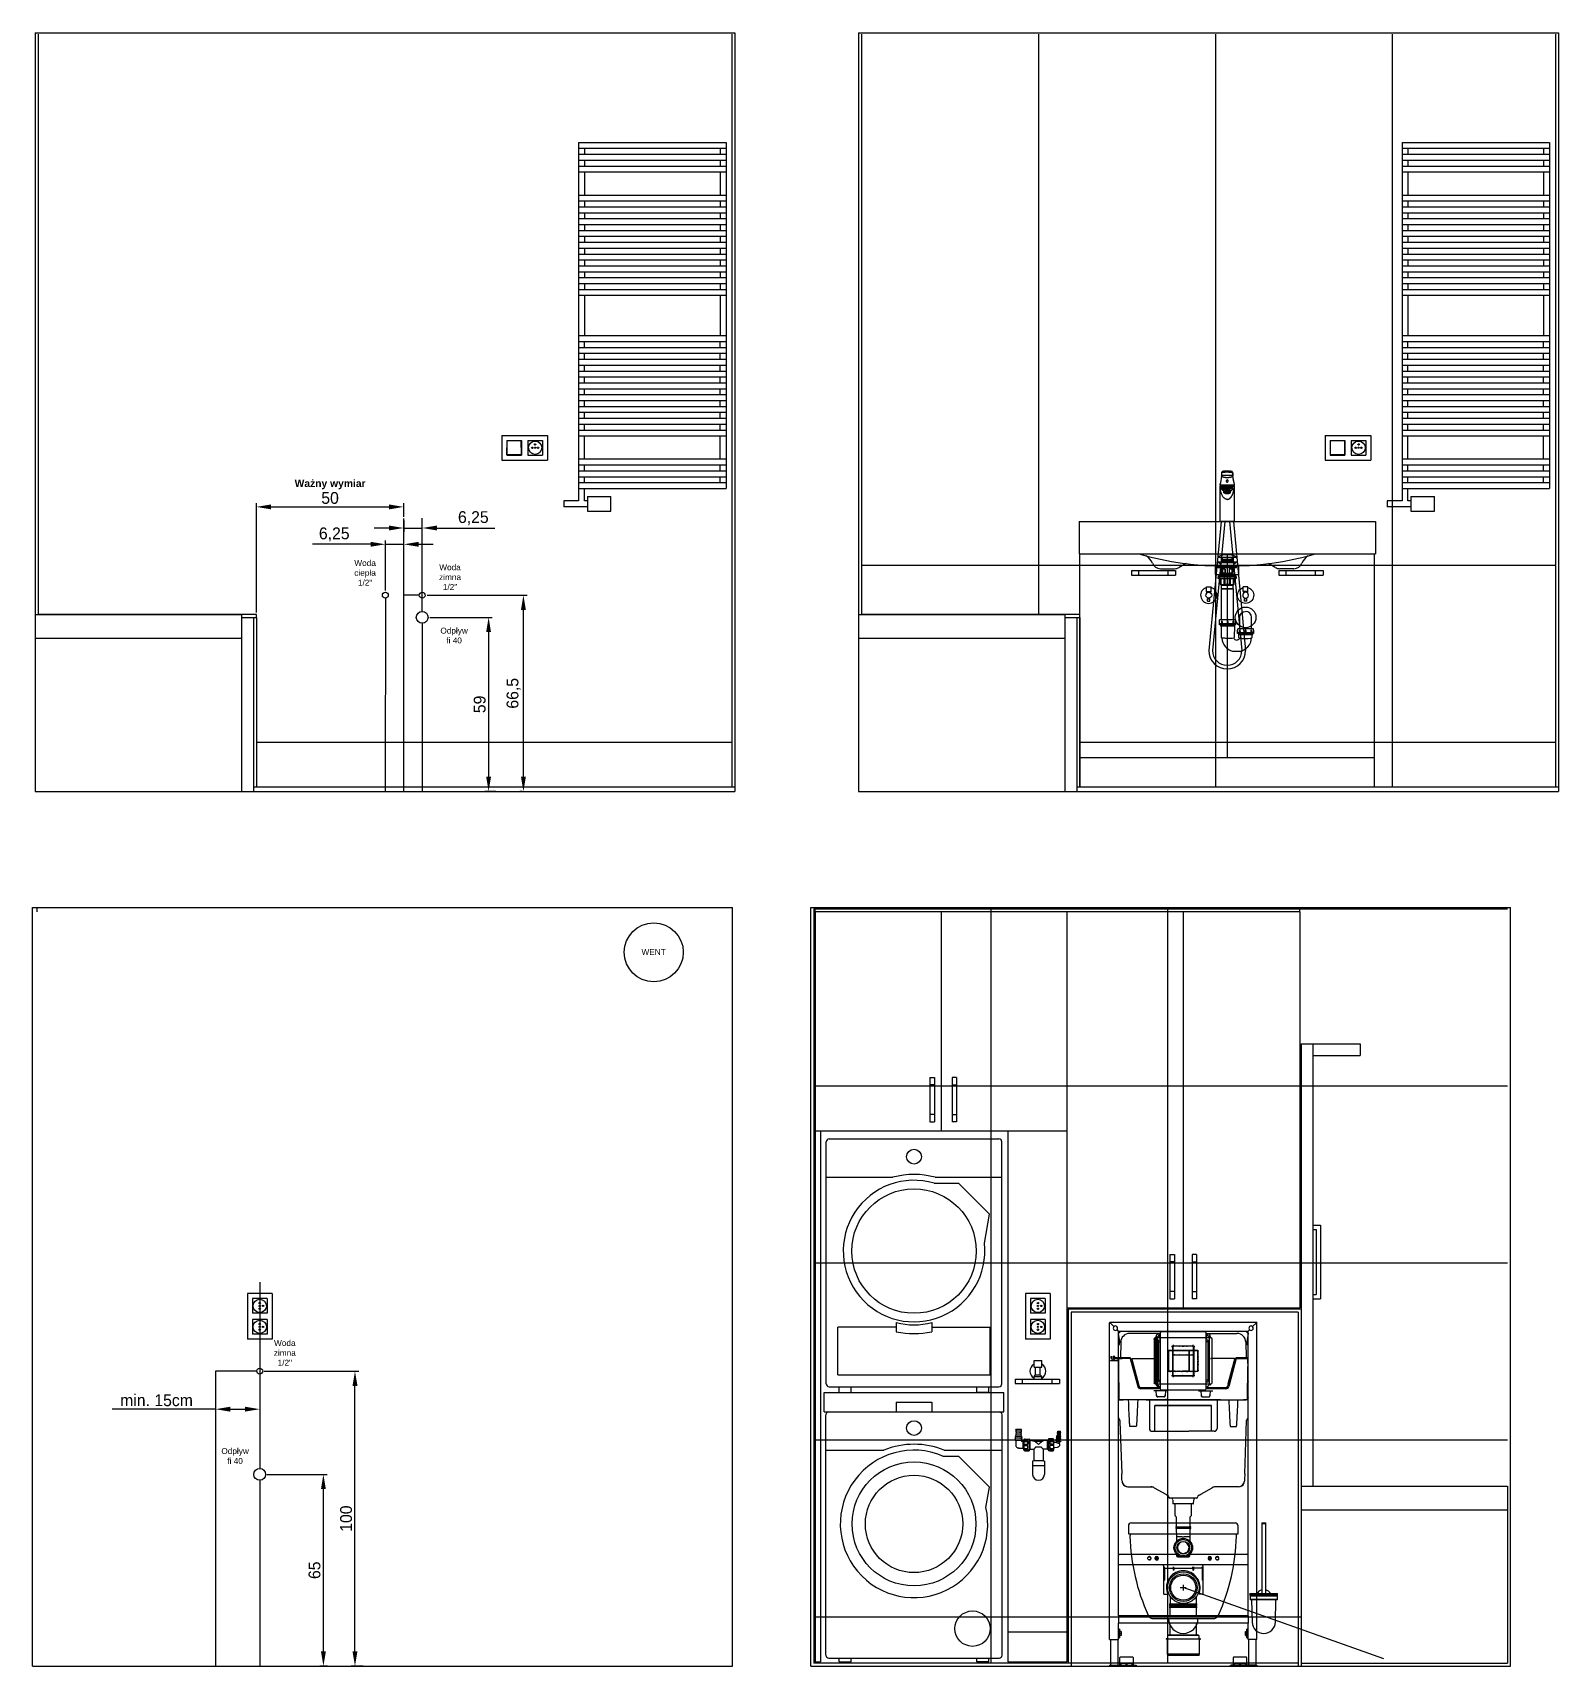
# Model space of a CAD drawing. Header units: millimetres. Extents: x 976 to 9349, y -1578 to 2211.
# Drawn here: x 3049 to 3566, y 1164 to 1718 of the extents above; entities that cross this region are included whole.
import ezdxf
from ezdxf.lldxf.tags import DXFTag

# ---------------------------------------------------------------- set-up
doc = ezdxf.new("R2010")
doc.units = ezdxf.units.MM
for name, color, linetype in [('Elektryka - obudowy', 174, 'Continuous'), ('GK - rama', 170, 'Continuous'), ('Grzejniki', 12, 'Continuous'), ('Inst - odpływ', 35, 'Continuous'), ('Inst - woda', 220, 'Continuous'), ('Meble', 42, 'Continuous'), ('Meble wnętrze', 52, 'Continuous'), ('Płytki', 254, 'Continuous'), ('Urządzenia', 183, 'Continuous'), ('Usunięte', 10, 'Continuous'), ('Wbudowane', 175, 'Continuous'), ('Ściany', 7, 'Continuous')]:
    doc.layers.add(name, color=color, linetype=linetype)
tags = doc.linetypes.add('03B018', pattern=[5.4, 2.16, -3.24]).pattern_tags.tags
tags[6:7] = [DXFTag(74, 4), DXFTag(75, 0), DXFTag(340, '0'), DXFTag(46, 1.0), DXFTag(50, 0.0), DXFTag(44, 0.0), DXFTag(45, 0.0)]
tags[4:5] = [DXFTag(74, 4), DXFTag(75, 0), DXFTag(340, '0'), DXFTag(46, 1.0), DXFTag(50, 0.0), DXFTag(44, 0.0), DXFTag(45, 0.0)]
tags = doc.linetypes.add('06B018', pattern=[6.75, 4.32, -0.54, 0.09, -0.54, 0.09, -0.54, 0.09, -0.54]).pattern_tags.tags
tags[18:19] = [DXFTag(74, 4), DXFTag(75, 0), DXFTag(340, '0'), DXFTag(46, 1.0), DXFTag(50, 0.0), DXFTag(44, 0.0), DXFTag(45, 0.0)]
tags[16:17] = [DXFTag(74, 4), DXFTag(75, 0), DXFTag(340, '0'), DXFTag(46, 1.0), DXFTag(50, 0.0), DXFTag(44, 0.0), DXFTag(45, 0.0)]
tags[14:15] = [DXFTag(74, 4), DXFTag(75, 0), DXFTag(340, '0'), DXFTag(46, 1.0), DXFTag(50, 0.0), DXFTag(44, 0.0), DXFTag(45, 0.0)]
tags[12:13] = [DXFTag(74, 4), DXFTag(75, 0), DXFTag(340, '0'), DXFTag(46, 1.0), DXFTag(50, 0.0), DXFTag(44, 0.0), DXFTag(45, 0.0)]
tags[10:11] = [DXFTag(74, 4), DXFTag(75, 0), DXFTag(340, '0'), DXFTag(46, 1.0), DXFTag(50, 0.0), DXFTag(44, 0.0), DXFTag(45, 0.0)]
tags[8:9] = [DXFTag(74, 4), DXFTag(75, 0), DXFTag(340, '0'), DXFTag(46, 1.0), DXFTag(50, 0.0), DXFTag(44, 0.0), DXFTag(45, 0.0)]
tags[6:7] = [DXFTag(74, 4), DXFTag(75, 0), DXFTag(340, '0'), DXFTag(46, 1.0), DXFTag(50, 0.0), DXFTag(44, 0.0), DXFTag(45, 0.0)]
tags[4:5] = [DXFTag(74, 4), DXFTag(75, 0), DXFTag(340, '0'), DXFTag(46, 1.0), DXFTag(50, 0.0), DXFTag(44, 0.0), DXFTag(45, 0.0)]
doc.dimstyles.new('ISO-25', dxfattribs={"dimtxt": 4, "dimasz": 5, "dimexe": 1.25, "dimexo": 0.625, "dimgap": 1, "dimtad": 1, "dimtxsty": 'Standard', "dimcen": 2.5, "dimadec": 0, "dimazin": 0, "dimtfac": 1, "dimtmove": 0, "dimatfit": 3, "dimfxl": 1, "dimarcsym": 0})

msp = doc.modelspace()

# ---------------------------------------------------------------- texts
at = {"layer": 'GK - rama', "char_height": 2, "width": 8.21683, "attachment_point": 5}
for insert in [(3190.295, 1533.363), (3134.265, 1270.399)]:
    msp.add_mtext('{\\fArial|b0|i0|c238|p0;Woda zimna\\P1/2"}', dxfattribs=dict(at, insert=insert))
at = {"layer": 'Meble', "char_height": 2, "width": 8.21683, "attachment_point": 5}
for insert in [(3191.675, 1513.561), (3117.406, 1235.44)]:
    msp.add_mtext('{\\fArial|b0|i0|c238|p0;Odpływ\\Pfi 40}', dxfattribs=dict(at, insert=insert))
at = {"layer": 'Usunięte'}
for s, insert, char_height, width, attachment_point in [('{\\fArial|b1|i0|c238|p0;Ważny wymiar}', (3137.592, 1566.43), 2.5, 34.19522, 1), ('{\\fArial|b0|i0|c238|p0;Woda ciepła\\P1/2"}', (3161.486, 1534.812), 2, 8.21683, 5)]:
    msp.add_mtext(s, dxfattribs=dict(at, insert=insert, char_height=char_height, width=width, attachment_point=attachment_point))
at = {"layer": 'Wbudowane', "insert": (3259.334, 1406.306), "char_height": 2, "width": 16.29637, "attachment_point": 5}
msp.add_mtext('{\\fArial|b0|i0|c238|p0;WENT}', dxfattribs=at)

# ---------------------------------------------------------------- blocks, each defined once
blk = doc.blocks.new('Z$W@#22483')
for p, q in [((0, 0), (0, 257.2)), ((0, 257.2), (237.3, 257.2)), ((237.3, 0), (237.3, 257.2)), ((0, 0), (237.3, 0))]:
    blk.add_line(p, q)
blk = doc.blocks.new('Z$W@#29424')
h = blk.add_hatch(color=256)
h.paths.add_polyline_path([(1.54, 2.25, 1), (1.06, 2.25, 1)])
h.paths.add_polyline_path([(3.44, 2.25, 1), (2.96, 2.25, 1)])
for centre, radius in [((2.25, 2.25), 2.25), ((1.3, 2.25), 0.24), ((2.25, 3.37), 0.24), ((3.2, 2.25), 0.24)]:
    blk.add_circle(centre, radius)
blk = doc.blocks.new('Z$W@#2313')
for p, q in [((0, 8.4), (15.5, 8.4)), ((0, 8.4), (0, 0)), ((1.7, 6.7), (1.7, 1.7)), ((1.7, 6.7), (6.7, 6.7)), ((6.7, 6.7), (6.7, 1.7)), ((8.8, 6.7), (8.8, 1.7)), ((8.8, 6.7), (13.8, 6.7)), ((13.8, 6.7), (13.8, 1.7)), ((15.5, 8.4), (15.5, 0)), ((0, 0), (15.5, 0)), ((1.7, 1.7), (6.7, 1.7)), ((4, 4.18), (4.4, 4.22)), ((4.18, 4.4), (4.22, 4)), ((8.8, 1.7), (13.8, 1.7)), ((11.1, 4.18), (11.5, 4.22)), ((11.28, 4.4), (11.32, 4))]:
    blk.add_line(p, q)
for centre in [(4.2, 4.2), (11.3, 4.2)]:
    blk.add_circle(centre, 0.2)
for p in [(1.95, 1.95), (9.05, 1.95)]:
    blk.add_blockref('Z$W@#29424', p)
blk = doc.blocks.new('*D487')
at = {"layer": 'Defpoints', "color": 0}
for p in [(3127.53, 1229.22), (3147.35, 1229.22), (3149.32, 1164.22)]:
    blk.add_point(p, dxfattribs=at)
at = {"layer": 'Płytki', "color": 0, "lineweight": -2}
for p, q in [((3128.15, 1229.22), (3148.6, 1229.22)), ((3147.35, 1169.22), (3147.35, 1224.22)), ((3148.7, 1164.22), (3146.1, 1164.22))]:
    blk.add_line(p, q, dxfattribs=at)
at = {"layer": 'Płytki', "color": 0}
for points in [[(3148.19, 1224.22), (3146.52, 1224.22), (3147.35, 1229.22)], [(3146.52, 1169.22), (3148.19, 1169.22), (3147.35, 1164.22)]]:
    blk.add_solid(points, dxfattribs=at)
at = {"layer": 'Płytki', "color": 0, "insert": (3144.35, 1196.72), "char_height": 4, "attachment_point": 5, "rotation": 90}
blk.add_mtext('65', dxfattribs=at)
blk = doc.blocks.new('*D489')
at = {"layer": 'Defpoints', "color": 0}
for p in [(3126.63, 1264.22), (3158.06, 1264.22), (3161.5, 1164.22)]:
    blk.add_point(p, dxfattribs=at)
at = {"layer": 'Płytki', "color": 0, "lineweight": -2}
for p, q in [((3127.26, 1264.22), (3159.31, 1264.22)), ((3158.06, 1169.22), (3158.06, 1259.22)), ((3160.88, 1164.22), (3156.81, 1164.22))]:
    blk.add_line(p, q, dxfattribs=at)
at = {"layer": 'Płytki', "color": 0}
for points in [[(3158.9, 1259.22), (3157.23, 1259.22), (3158.06, 1264.22)], [(3157.23, 1169.22), (3158.9, 1169.22), (3158.06, 1164.22)]]:
    blk.add_solid(points, dxfattribs=at)
at = {"layer": 'Płytki', "color": 0, "insert": (3155.06, 1214.22), "char_height": 4, "attachment_point": 5, "rotation": 90}
blk.add_mtext('100', dxfattribs=at)
blk = doc.blocks.new('*D493')
at = {"layer": 'Defpoints', "color": 0}
for p in [(3110.76, 1254.47), (3125.76, 1255.88), (3125.76, 1251.32)]:
    blk.add_point(p, dxfattribs=at)
at = {"layer": 'Płytki', "color": 0, "lineweight": -2}
for p, q in [((3110.76, 1253.85), (3110.76, 1250.07)), ((3125.76, 1255.25), (3125.76, 1250.07)), ((3110.76, 1251.32), (3075.76, 1251.32)), ((3115.76, 1251.32), (3120.76, 1251.32))]:
    blk.add_line(p, q, dxfattribs=at)
at = {"layer": 'Płytki', "color": 0}
for points in [[(3115.76, 1252.15), (3115.76, 1250.49), (3110.76, 1251.32)], [(3120.76, 1250.49), (3120.76, 1252.15), (3125.76, 1251.32)]]:
    blk.add_solid(points, dxfattribs=at)
at = {"layer": 'Płytki', "color": 0, "insert": (3090.76, 1254.32), "char_height": 4, "attachment_point": 5}
blk.add_mtext('min. 15cm', dxfattribs=at)
blk = doc.blocks.new('Z$W@#12717')
for p, q in [((0, 254.2), (0, 0)), ((85.3, 254.2), (0, 254.2)), ((42.65, 254.2), (42.65, 180)), ((85.3, 254.2), (85.3, 0)), ((38.9, 198), (38.9, 183)), ((38.9, 198), (40.4, 198)), ((40.4, 195.5), (38.9, 195.5)), ((40.4, 198), (40.4, 183)), ((46.4, 198), (46.4, 183)), ((47.9, 198), (46.4, 198)), ((46.4, 195.5), (47.9, 195.5)), ((47.9, 198), (47.9, 183)), ((40.4, 185.5), (38.9, 185.5)), ((38.9, 183), (40.4, 183)), ((46.4, 185.5), (47.9, 185.5)), ((47.9, 183), (46.4, 183)), ((0, 180), (85.3, 180)), ((1.8, 180), (1.8, 0)), ((65.3, 180), (65.3, 0)), ((67.8, 95.75), (82.8, 95.75)), ((67.8, 95.75), (67.8, 94.25)), ((67.8, 94.25), (82.8, 94.25)), ((70.3, 94.25), (70.3, 95.75)), ((80.3, 94.25), (80.3, 95.75)), ((82.8, 95.75), (82.8, 94.25)), ((65.3, 10.1), (85.3, 10.1)), ((0, 0), (1.8, 0)), ((65.3, 0), (85.3, 0))]:
    blk.add_line(p, q)
blk = doc.blocks.new('Z$W@#2519')
at = {"linetype": 'Continuous'}
for p, q in [((0, 19.3), (0, 0.4)), ((15.2, 19.7), (0.4, 19.7)), ((15.6, 0.4), (15.6, 19.3)), ((4.25, 10.98), (4.25, 14.73)), ((4.26, 14.04), (4.26, 13.96)), ((4.26, 12.47), (4.26, 12.39)), ((4.26, 11.36), (4.26, 11.25)), ((4.27, 14.63), (4.27, 14.06)), ((4.27, 13.94), (4.27, 12.48)), ((4.27, 12.38), (4.27, 11.95)), ((4.27, 9.55), (4.29, 11.23)), ((4.29, 11.38), (4.29, 11.78)), ((4.29, 11.38), (4.29, 11.38)), ((4.29, 11.23), (4.29, 11.23)), ((4.32, 14.73), (4.32, 12)), ((4.32, 11.9), (4.42, 11.9)), ((4.32, 11.73), (4.32, 4.97)), ((4.42, 11.83), (4.34, 11.83)), ((4.42, 14.9), (4.55, 14.9)), ((7.6, 14.83), (4.42, 14.83)), ((4.42, 11.9), (11.18, 11.9)), ((11.18, 11.83), (4.42, 11.83)), ((6.7, 14.88), (4.52, 14.88)), ((5.99, 14.89), (4.59, 14.89)), ((4.61, 14.9), (4.6, 14.9)), ((4.66, 11.83), (4.66, 11.9)), ((4.75, 11.89), (4.75, 11.9)), ((4.75, 11.84), (4.75, 11.83)), ((4.93, 11.87), (4.77, 11.87)), ((4.77, 11.86), (4.93, 11.86)), ((4.95, 11.9), (4.95, 11.89)), ((4.95, 11.83), (4.95, 11.84)), ((5.04, 11.9), (5.04, 11.83)), ((6, 14.9), (5.99, 14.9)), ((9.55, 14.9), (6.05, 14.9)), ((6.4, 11.89), (6.4, 11.9)), ((6.4, 11.84), (6.4, 11.83)), ((6.58, 11.87), (6.42, 11.87)), ((6.42, 11.86), (6.58, 11.86)), ((6.43, 14.9), (6.52, 14.9)), ((6.6, 11.9), (6.6, 11.89)), ((6.6, 11.83), (6.6, 11.84)), ((8.89, 14.89), (6.71, 14.89)), ((6.83, 14.89), (6.72, 14.89)), ((7.47, 14.88), (6.85, 14.88)), ((7.47, 14.88), (7.57, 14.88)), ((7.58, 14.88), (7.57, 14.88)), ((7.58, 14.84), (7.58, 14.86)), ((7.62, 14.83), (7.65, 14.84)), ((7.7, 14.84), (7.9, 14.84)), ((7.95, 14.84), (7.98, 14.83)), ((11.18, 14.83), (8, 14.83)), ((8.03, 14.88), (8.02, 14.88)), ((8.02, 14.86), (8.02, 14.84)), ((8.03, 14.88), (8.13, 14.88)), ((8.75, 14.88), (8.13, 14.88)), ((8.88, 14.89), (8.77, 14.89)), ((8.9, 14.89), (9.08, 14.9)), ((11.08, 14.88), (8.9, 14.88)), ((9, 11.89), (9, 11.9)), ((9, 11.84), (9, 11.83)), ((9.18, 11.87), (9.02, 11.87)), ((9.02, 11.86), (9.18, 11.86)), ((9.08, 14.9), (9.17, 14.9)), ((9.2, 11.9), (9.2, 11.89)), ((9.2, 11.83), (9.2, 11.84)), ((9.61, 14.9), (9.6, 14.9)), ((11, 14.89), (9.6, 14.89)), ((10.56, 11.9), (10.56, 11.83)), ((10.65, 11.89), (10.65, 11.9)), ((10.65, 11.84), (10.65, 11.83)), ((10.83, 11.87), (10.67, 11.87)), ((10.67, 11.86), (10.83, 11.86)), ((10.85, 11.9), (10.85, 11.89)), ((10.85, 11.83), (10.85, 11.84)), ((10.94, 11.83), (10.94, 11.9)), ((10.99, 14.9), (11, 14.9)), ((11.05, 14.9), (11.18, 14.9)), ((11.18, 11.9), (11.28, 11.9)), ((11.26, 11.83), (11.18, 11.83)), ((11.28, 12), (11.28, 14.73)), ((11.28, 4.97), (11.28, 11.73)), ((11.31, 11.78), (11.31, 11.38)), ((11.32, 11.38), (11.31, 11.38)), ((11.31, 11.23), (11.33, 9.55)), ((11.32, 11.23), (11.31, 11.23)), ((11.33, 14.06), (11.33, 14.63)), ((11.33, 12.48), (11.33, 13.94)), ((11.33, 11.95), (11.33, 12.38)), ((11.34, 13.96), (11.34, 14.04)), ((11.34, 12.39), (11.34, 12.47)), ((11.34, 11.25), (11.34, 11.36)), ((11.34, 10.98), (11.35, 11.25)), ((11.35, 14.73), (11.35, 10.98)), ((4.25, 10.95), (4.25, 10.94)), ((4.25, 10.94), (4.25, 9.56)), ((4.25, 9.55), (4.25, 9.56)), ((4.25, 4.97), (4.25, 9.52)), ((4.26, 9.43), (4.26, 9.32)), ((4.26, 7.38), (4.26, 7.27)), ((4.27, 9.55), (4.27, 9.45)), ((4.27, 9.3), (4.27, 8.68)), ((4.27, 8.58), (4.27, 8.68)), ((4.27, 8.58), (4.27, 8.57)), ((4.27, 8.13), (4.27, 8.12)), ((4.27, 8.02), (4.27, 8.12)), ((4.27, 8.02), (4.27, 7.4)), ((4.27, 7.25), (4.27, 7.15)), ((4.29, 5.48), (4.27, 7.15)), ((4.28, 8.13), (4.28, 8.57)), ((4.32, 8.57), (4.3, 8.57)), ((4.3, 8.13), (4.32, 8.13)), ((11.31, 8.57), (11.28, 8.57)), ((11.28, 8.13), (11.31, 8.13)), ((11.33, 7.15), (11.31, 5.48)), ((11.32, 8.13), (11.32, 8.57)), ((11.33, 9.45), (11.33, 9.55)), ((11.33, 8.68), (11.33, 9.3)), ((11.33, 8.68), (11.33, 8.58)), ((11.33, 8.57), (11.33, 8.58)), ((11.33, 8.12), (11.33, 8.13)), ((11.33, 8.12), (11.33, 8.02)), ((11.33, 7.4), (11.33, 8.02)), ((11.33, 7.15), (11.33, 7.25)), ((11.34, 9.32), (11.34, 9.43)), ((11.34, 7.27), (11.34, 7.38)), ((11.35, 10.95), (11.35, 10.94)), ((11.35, 10.94), (11.35, 9.56)), ((11.35, 9.55), (11.35, 9.56)), ((11.35, 9.52), (11.35, 4.97)), ((0.4, 0), (15.2, 0)), ((4.26, 5.46), (4.26, 5.35)), ((4.29, 5.48), (4.29, 5.48)), ((4.29, 5.1), (4.29, 5.33)), ((4.29, 5.33), (4.29, 5.33)), ((4.42, 4.87), (7.6, 4.87)), ((4.55, 4.8), (4.42, 4.8)), ((4.77, 4.85), (4.54, 4.85)), ((4.59, 4.81), (5.99, 4.81)), ((4.6, 4.8), (4.61, 4.8)), ((4.77, 4.84), (4.77, 4.85)), ((4.8, 4.82), (4.91, 4.82)), ((6.6, 4.83), (4.93, 4.84)), ((4.93, 4.84), (4.93, 4.84)), ((5.99, 4.8), (6, 4.8)), ((6.05, 4.8), (9.55, 4.8)), ((6.7, 4.82), (6.55, 4.82)), ((6.6, 4.83), (6.7, 4.83)), ((6.72, 4.82), (6.83, 4.82)), ((8.76, 4.83), (6.84, 4.83)), ((6.85, 4.83), (7.47, 4.83)), ((7.57, 4.83), (7.47, 4.83)), ((7.57, 4.83), (7.58, 4.83)), ((7.58, 4.86), (7.58, 4.85)), ((7.62, 4.87), (7.65, 4.86)), ((7.7, 4.86), (7.9, 4.86)), ((7.95, 4.86), (7.98, 4.87)), ((8, 4.87), (11.18, 4.87)), ((8.02, 4.85), (8.02, 4.86)), ((8.02, 4.83), (8.03, 4.83)), ((8.13, 4.83), (8.03, 4.83)), ((8.13, 4.83), (8.75, 4.83)), ((8.77, 4.82), (8.88, 4.82)), ((8.9, 4.83), (9, 4.83)), ((9.05, 4.82), (8.9, 4.82)), ((10.68, 4.84), (9, 4.83)), ((9.6, 4.81), (11, 4.81)), ((9.6, 4.8), (9.61, 4.8)), ((10.68, 4.84), (10.68, 4.84)), ((10.7, 4.82), (10.81, 4.82)), ((11.06, 4.85), (10.83, 4.85)), ((10.83, 4.84), (10.83, 4.85)), ((11, 4.8), (10.99, 4.8)), ((11.18, 4.8), (11.05, 4.8)), ((11.32, 5.48), (11.31, 5.48)), ((11.31, 5.33), (11.31, 5.1)), ((11.32, 5.33), (11.31, 5.33)), ((11.34, 5.35), (11.34, 5.46))]:
    blk.add_line(p, q, dxfattribs=at)
for centre, radius, start, end in [((4.22, 14.7), 0.0472, 80.5333, 91.3345), ((4.52, 14.63), 0.25, 90, 180), ((4.29, 14.04), 0.02, 130.5416, 180), ((4.29, 13.96), 0.02, 180, 229.4584), ((4.29, 12.47), 0.02, 130.5416, 180), ((4.29, 12.39), 0.02, 180, 229.4584), ((4.32, 11.95), 0.05, 180, 270), ((4.29, 11.36), 0.02, 90, 180), ((4.29, 11.25), 0.02, 180, 270), ((4.34, 11.78), 0.05, 90, 179.4974), ((4.61, 14.93), 0.213, 179.6976, 182.0901), ((4.77, 11.89), 0.02, 181, 270), ((4.77, 11.84), 0.02, 90, 180), ((4.93, 11.89), 0.02, 270, 359), ((4.93, 11.84), 0.02, 0, 90), ((6.42, 11.89), 0.02, 181, 270), ((6.42, 11.84), 0.02, 90, 180), ((6.58, 11.89), 0.02, 270, 359), ((6.58, 11.84), 0.02, 0, 90), ((6.72, 14.87), 0.02, 90, 139.4584), ((7.8, 12.85), 1.38, 223.7021, 227.6397), ((7.8, 12.85), 1.37, 223.8137, 227.6183), ((6.83, 14.87), 0.02, 40.5416, 90), ((7.04, 11.73), 0.2, 147.6382, 149.7807), ((7.8, 12.85), 1.28, 227.9181, 232.8327), ((7.8, 12.85), 1.28, 307.1673, 312.0819), ((7.8, 12.85), 1.37, 312.3817, 316.1863), ((8.56, 11.73), 0.2, 30.2193, 32.3618), ((7.8, 12.85), 1.37, 312.3603, 316.2979), ((8.77, 14.87), 0.02, 90, 139.4584), ((8.88, 14.87), 0.02, 40.5416, 90), ((9.02, 11.89), 0.02, 181, 270), ((9.02, 11.84), 0.02, 90, 180), ((9.18, 11.89), 0.02, 270, 359), ((9.18, 11.84), 0.02, 0, 90), ((10.67, 11.89), 0.02, 181, 270), ((10.67, 11.84), 0.02, 90, 180), ((10.83, 11.89), 0.02, 270, 359), ((10.83, 11.84), 0.02, 0, 90), ((11.08, 14.63), 0.25, 0, 90), ((11.14, 14.93), 0.0643, 353.0497, 0.9927), ((11.26, 11.78), 0.05, 0.5026, 90), ((11.28, 11.95), 0.05, 270, 0), ((11.32, 11.36), 0.02, 0, 90), ((11.32, 11.25), 0.02, 270, 0), ((11.32, 14.04), 0.02, 0, 49.4584), ((11.32, 13.96), 0.02, 310.5416, 0), ((11.32, 12.47), 0.02, 0, 49.4584), ((11.32, 12.39), 0.02, 310.5416, 0), ((11.38, 14.6), 0.147, 89.5642, 93.018), ((4.29, 9.43), 0.02, 120, 180), ((4.29, 9.32), 0.02, 180, 240), ((4.29, 7.38), 0.02, 120, 180), ((4.29, 7.27), 0.02, 180, 240), ((11.32, 9.43), 0.02, 0, 60), ((11.32, 9.32), 0.02, 300, 0), ((11.32, 7.38), 0.02, 0, 60), ((11.32, 7.27), 0.02, 300, 0), ((4.22, 5), 0.0474, 268.6717, 279.4203), ((4.29, 5.46), 0.02, 90, 180), ((4.29, 5.35), 0.02, 180, 270), ((4.54, 5.1), 0.25, 180.4982, 206.9482), ((4.61, 4.77), 0.213, 177.9099, 180.3024), ((4.54, 5.1), 0.25, 245.7045, 269.5029), ((4.8, 4.84), 0.02, 180, 270), ((4.91, 4.84), 0.02, 270, 0), ((6.72, 4.84), 0.02, 220.5416, 270), ((6.83, 4.84), 0.02, 270, 319.4584), ((7.95, 4.86), 0.371, 178.8152, 179.693), ((7.65, 4.86), 0.371, 0.307, 1.1848), ((8.77, 4.84), 0.02, 220.5416, 270), ((8.88, 4.84), 0.02, 270, 319.4584), ((10.7, 4.84), 0.02, 180, 270), ((10.81, 4.84), 0.02, 270, 0), ((11.06, 5.1), 0.25, 270.4971, 294.2955), ((11.14, 4.77), 0.0647, 359.0133, 6.9072), ((11.06, 5.1), 0.25, 333.0518, 359.5018), ((11.32, 5.46), 0.02, 0, 90), ((11.32, 5.35), 0.02, 270, 0), ((11.38, 5.1), 0.147, 266.9848, 270.4348)]:
    blk.add_arc(centre, radius, start, end, dxfattribs=at)
for centre, major_axis, ratio, start_param, end_param in [((0.4, 19.3), (0.283, -0.283), 0.999695, 2.356347, 3.926839), ((15.2, 19.3), (-0.283, -0.283), 0.999695, 2.356347, 3.926839), ((4.42, 14.73), (0.118, -0.118), 0.999924, 2.356233, 3.926953), ((4.42, 14.73), (0.0707, -0.0707), 0.999695, 2.356347, 3.926839), ((4.42, 12), (0.0707, 0.0707), 0.999695, 2.356347, 3.926839), ((4.42, 11.73), (0.0707, -0.0707), 0.999695, 2.356347, 3.926839), ((4.55, 14.9), (0.05, 0), 0.008727, 0.05236, 1.570796), ((4.59, 14.91), (0.0142, 0.0142), 0.997265, 2.882633, 3.925621), ((4.61, 14.88), (0, 0.0117), 1, -0.072917, -0.000457), ((5.99, 14.88), (0, 0.02), 1, 0.000457, 0.072917), ((6.05, 14.9), (-0.05, 0), 0.008727, 4.712389, 6.230825), ((5.99, 14.91), (-0.0142, 0.0142), 0.997265, 2.357564, 3.396668), ((6.71, 14.87), (0.0141, -0.0141), 0.999695, 2.356347, 3.523435), ((7.58, 14.86), (0, -0.02), 0.087489, 1.570796, 3.141593), ((7.58, 14.84), (0, -0.02), 0.087489, 4.712389, 5.235988), ((7.6, 14.83), (0.02, 0), 0.017455, 4.712389, 6.195919), ((7.7, 14.84), (-0.05, 0), 0.017455, 4.712389, 6.195919), ((7.9, 14.84), (0.05, 0), 0.017455, 0.087266, 1.570796), ((8, 14.83), (-0.02, 0), 0.017455, 0.087266, 1.570796), ((8.02, 14.86), (0, 0.02), 1, 0, 1.570796), ((8.02, 14.84), (0, 0.0101), 1, 3.291983, 4.712389), ((8.89, 14.87), (-0.0141, -0.0141), 0.999695, 2.759751, 3.926839), ((9.55, 14.9), (0.05, 0), 0.008727, 0.05236, 1.570796), ((9.6, 14.91), (0.0142, 0.0142), 0.997265, 2.886517, 3.925621), ((9.61, 14.88), (0, 0.0117), 1, -0.072917, -0.000457), ((10.99, 14.88), (0, 0.02), 1, 0.000457, 0.072917), ((11.05, 14.9), (-0.05, 0), 0.008727, 4.712389, 6.230825), ((11, 14.91), (-0.0142, 0.0142), 0.997265, 2.357564, 3.400551), ((11.18, 14.73), (-0.118, -0.118), 0.999924, 2.356233, 3.926953), ((11.18, 14.73), (-0.0707, -0.0707), 0.999695, 2.356347, 3.926839), ((11.18, 12), (-0.0707, 0.0707), 0.999695, 2.356347, 3.926839), ((11.18, 11.73), (-0.0707, -0.0707), 0.999695, 2.356347, 3.926839), ((4.25, 9.52), (0, 0.03), 1, 0.000305, 1.570796), ((4.25, 10.98), (0, -0.03), 0.008727, 4.712389, 6.248279), ((4.3, 8.57), (-0.02, 0), 0.087489, 0, 1.570796), ((4.3, 8.13), (0.02, 0), 0.087489, 1.570796, 3.141593), ((11.31, 8.57), (-0.02, 0), 0.087489, 1.570796, 3.141593), ((11.31, 8.13), (0.02, 0), 0.087489, 0, 1.570796), ((11.35, 10.98), (0, -0.03), 0.008727, 0.034907, 1.570796), ((11.35, 9.52), (0, 0.000262), 1, -1.570796, -0.000305), ((0.4, 0.4), (0.283, 0.283), 0.999695, 2.356347, 3.926839), ((4.42, 4.97), (0.118, 0.118), 0.999924, 2.356233, 3.926953), ((4.42, 4.97), (0.0707, 0.0707), 0.999695, 2.356347, 3.926839), ((4.55, 4.8), (0.05, 0), 0.008727, 4.712389, 6.230825), ((4.59, 4.79), (0.0142, -0.0142), 0.997265, 2.357564, 3.400552), ((4.61, 4.82), (0, -0.02), 0.052408, 0.008727, 0.94845), ((5.99, 4.82), (0, -0.02), 0.052408, 5.334735, 6.274459), ((5.99, 4.79), (-0.0142, -0.0142), 0.997265, 2.886518, 3.925621), ((6.05, 4.8), (-0.05, 0), 0.008727, 0.05236, 1.570796), ((6.71, 4.85), (0.0141, 0.0141), 0.999695, 3.255485, 3.926839), ((7.58, 4.85), (0, -0.02), 0.087489, 0, 1.570796), ((7.6, 4.87), (0.02, 0), 0.017455, 0.087266, 1.570796), ((7.7, 4.86), (-0.05, 0), 0.017455, 0.087266, 1.570796), ((7.9, 4.86), (-0.05, 0), 0.017455, 1.570796, 3.054326), ((8, 4.87), (-0.02, 0), 0.017455, 4.712389, 6.195919), ((8.02, 4.85), (0, 0.00175), 1, 1.570796, 3.141593), ((8.89, 4.85), (-0.0141, 0.0141), 0.999695, 2.356347, 3.0277), ((9.55, 4.8), (0.05, 0), 0.008727, 4.712389, 6.230825), ((9.6, 4.79), (0.0142, -0.0142), 0.997265, 2.357564, 3.396668), ((9.61, 4.82), (0, -0.02), 0.052408, 0.008727, 0.94845), ((10.99, 4.82), (0, 0.0117), 1, 3.068676, 3.141135), ((11.05, 4.8), (0.05, 0), 0.008727, 3.193953, 4.712389), ((11, 4.79), (-0.0142, -0.0142), 0.997265, 2.882633, 3.925621), ((11.18, 4.97), (-0.118, 0.118), 0.999924, 2.356233, 3.926953), ((11.18, 4.97), (-0.0707, 0.0707), 0.999695, 2.356347, 3.926839), ((15.2, 0.4), (-0.283, 0.283), 0.999695, 2.356347, 3.926839)]:
    blk.add_ellipse(centre, major_axis=major_axis, ratio=ratio, start_param=start_param, end_param=end_param, dxfattribs=at)
blk = doc.blocks.new('Z$W@#24225')
at = {"linetype": 'Continuous'}
for p, q in [((0, 9.12), (0, 116.46)), ((0.16, 116.62), (49.84, 116.62)), ((0.2, 116.42), (1.47, 115.15)), ((0.2, 116.42), (0.2, 116.42)), ((1.47, 115.15), (0.2, 116.42)), ((49.8, 116.42), (48.53, 115.15)), ((48.53, 115.15), (49.8, 116.42)), ((49.8, 116.42), (49.8, 116.42)), ((50, 9.12), (50, 116.46)), ((1.47, 115.15), (1.5, 115.11)), ((1.51, 115.12), (1.47, 115.15)), ((2.8, 113.82), (2.53, 114.09)), ((2.53, 114.09), (2.8, 113.82)), ((2.8, 113.82), (3, 113.62)), ((3, 113.62), (2.8, 113.82)), ((3, 17.12), (3, 113.62)), ((3, 113.62), (47, 113.62)), ((3.03, 113.08), (3.05, 113.1)), ((3.48, 110.11), (3.04, 112.87)), ((17.2, 112.83), (6.79, 112.83)), ((15.1, 111), (15.09, 111.01)), ((15.3, 111.02), (15.3, 111)), ((15.7, 111.02), (15.7, 111)), ((15.75, 111.07), (15.75, 111.72)), ((15.77, 111.72), (15.77, 111.07)), ((16.06, 110.35), (16.06, 111.39)), ((16.08, 111.37), (16.08, 111.39)), ((16.08, 111.39), (16.08, 110.35)), ((16.08, 110.37), (16.08, 111.37)), ((17, 112.43), (16.1, 111.53)), ((16.1, 111.53), (16.1, 95.53)), ((16.75, 112.72), (16.9, 112.72)), ((16.9, 112.7), (16.75, 112.7)), ((16.9, 112.78), (16.9, 112.78)), ((16.9, 112.72), (16.9, 112.72)), ((16.9, 112.72), (16.9, 112.7)), ((16.9, 112.72), (16.9, 112.72)), ((16.9, 112.64), (16.9, 112.7)), ((16.9, 112.66), (17.15, 112.66)), ((17.15, 112.64), (16.9, 112.64)), ((17, 112.43), (17, 111.23)), ((17, 111.23), (17.15, 111.23)), ((17.01, 112.34), (17.03, 112.34)), ((17.01, 112.16), (17.03, 112.16)), ((17.03, 112.4), (17.08, 112.4)), ((17.05, 112.4), (17.05, 112.4)), ((17.05, 112.18), (17.05, 112.34)), ((17.05, 112.26), (17.15, 112.26)), ((17.06, 111.34), (17.08, 111.34)), ((17.08, 112.39), (17.08, 112.41)), ((17.08, 112.09), (17.08, 112.11)), ((17.1, 112.39), (17.15, 112.39)), ((17.15, 112.19), (17.1, 112.19)), ((17.1, 111.23), (17.1, 111.32)), ((17.13, 111.39), (17.13, 111.41)), ((17.2, 112.73), (17.15, 112.68)), ((17.15, 112.28), (17.15, 112.68)), ((17.15, 111.23), (17.15, 112.28)), ((17.2, 112.28), (17.15, 112.28)), ((17.15, 111.37), (17.15, 111.37)), ((17.2, 112.98), (17.2, 94.08)), ((32.4, 113.38), (17.6, 113.38)), ((32.8, 94.08), (32.8, 112.98)), ((32.8, 112.83), (43.21, 112.83)), ((32.85, 112.68), (32.8, 112.73)), ((32.8, 112.28), (32.85, 112.28)), ((32.85, 112.68), (32.85, 112.28)), ((33.1, 112.66), (32.85, 112.66)), ((32.85, 112.64), (33.1, 112.64)), ((32.9, 112.39), (32.85, 112.39)), ((32.85, 112.28), (32.85, 111.23)), ((32.85, 112.26), (32.95, 112.26)), ((32.85, 112.19), (32.9, 112.19)), ((32.85, 111.37), (32.85, 111.37)), ((32.85, 111.23), (33, 111.23)), ((32.87, 111.39), (32.87, 111.41)), ((32.9, 111.23), (32.9, 111.32)), ((32.92, 112.39), (32.92, 112.41)), ((32.97, 112.4), (32.92, 112.4)), ((32.92, 112.11), (32.92, 112.09)), ((32.92, 111.34), (32.94, 111.34)), ((32.95, 112.4), (32.95, 112.4)), ((32.95, 112.18), (32.95, 112.34)), ((32.97, 112.34), (32.99, 112.34)), ((32.97, 112.16), (32.99, 112.16)), ((33.9, 111.53), (33, 112.43)), ((33, 111.23), (33, 112.43)), ((33.1, 112.78), (33.1, 112.78)), ((33.1, 112.72), (33.1, 112.72)), ((33.1, 112.72), (33.25, 112.72)), ((33.1, 112.72), (33.1, 112.7)), ((33.1, 112.72), (33.1, 112.72)), ((33.25, 112.7), (33.1, 112.7)), ((33.1, 112.64), (33.1, 112.7)), ((33.9, 95.53), (33.9, 111.53)), ((33.95, 111.67), (33.97, 111.67)), ((33.97, 111.67), (33.97, 111.67)), ((33.99, 111.11), (34.04, 111.11)), ((34.02, 111.74), (34.2, 111.74)), ((34.02, 111.72), (34.02, 111.72)), ((34.02, 111.72), (34.2, 111.72)), ((34.02, 111.72), (34.02, 111.69)), ((34.04, 111.13), (34.04, 111.11)), ((34.2, 111.72), (34.2, 111.72)), ((34.2, 111.69), (34.2, 111.72)), ((34.2, 111.11), (34.2, 111.13)), ((34.25, 111.11), (34.2, 111.11)), ((34.25, 111.74), (34.25, 111.72)), ((34.25, 111.67), (34.25, 111.67)), ((46.96, 112.87), (46.52, 110.11)), ((47.2, 113.82), (47, 113.62)), ((47, 113.62), (47.2, 113.82)), ((47, 16.92), (47, 113.62)), ((47.47, 114.09), (47.2, 113.82)), ((47.2, 113.82), (47.47, 114.09)), ((47.47, 114.09), (47.5, 114.13)), ((47.51, 114.12), (47.47, 114.09)), ((48.49, 115.12), (48.53, 115.15)), ((48.53, 115.15), (48.5, 115.11)), ((3.79, 109.88), (3.7, 104.69)), ((3.79, 109.82), (3.7, 104.63)), ((15.09, 110.73), (15.1, 110.74)), ((15.12, 110.72), (15.12, 110.72)), ((15.12, 110.72), (15.12, 110.65)), ((15.3, 110.74), (15.7, 110.74)), ((15.7, 110.72), (15.3, 110.72)), ((15.7, 110.72), (15.7, 110.65)), ((15.75, 96.27), (15.75, 110.67)), ((15.77, 110.67), (15.77, 96.27)), ((17.2, 110.62), (16.6, 110.61)), ((16.6, 110.61), (16.6, 110.02)), ((16.6, 110.02), (16.6, 97.04)), ((16.6, 110.02), (17.2, 110.02)), ((21.16, 108.43), (21.42, 108.43)), ((21.45, 104.66), (21.45, 108.41)), ((21.46, 107.72), (21.46, 107.64)), ((21.46, 106.15), (21.46, 106.07)), ((21.47, 108.31), (21.47, 107.74)), ((21.47, 107.62), (21.47, 106.17)), ((21.47, 106.06), (21.47, 105.63)), ((21.49, 105.06), (21.49, 105.46)), ((21.52, 108.41), (21.52, 105.68)), ((21.52, 105.58), (21.62, 105.58)), ((21.52, 105.41), (21.52, 98.65)), ((21.62, 105.51), (21.54, 105.51)), ((21.6, 108.61), (21.6, 108.87)), ((21.62, 108.58), (21.75, 108.58)), ((24.8, 108.51), (21.62, 108.51)), ((21.62, 105.58), (28.38, 105.58)), ((28.38, 105.51), (21.62, 105.51)), ((23.9, 108.56), (21.72, 108.56)), ((23.19, 108.57), (21.79, 108.57)), ((21.81, 108.58), (21.8, 108.58)), ((21.86, 105.51), (21.86, 105.58)), ((21.95, 105.57), (21.95, 105.58)), ((21.95, 105.52), (21.95, 105.51)), ((22.13, 105.55), (21.97, 105.55)), ((21.97, 105.54), (22.13, 105.54)), ((22.15, 105.58), (22.15, 105.57)), ((22.15, 105.51), (22.15, 105.52)), ((22.24, 105.58), (22.24, 105.51)), ((23.2, 108.58), (23.19, 108.58)), ((26.75, 108.58), (23.25, 108.58)), ((23.6, 105.57), (23.6, 105.58)), ((23.6, 105.52), (23.6, 105.51)), ((23.78, 105.55), (23.62, 105.55)), ((23.62, 105.54), (23.78, 105.54)), ((23.63, 108.58), (23.72, 108.58)), ((23.8, 105.58), (23.8, 105.57)), ((23.8, 105.51), (23.8, 105.52)), ((26.09, 108.57), (23.91, 108.57)), ((24.03, 108.57), (23.92, 108.57)), ((24.67, 108.56), (24.05, 108.56)), ((24.67, 108.56), (24.77, 108.56)), ((24.78, 108.56), (24.77, 108.56)), ((24.78, 108.52), (24.78, 108.54)), ((24.82, 108.51), (24.85, 108.52)), ((24.9, 108.52), (25.1, 108.52)), ((25.15, 108.52), (25.18, 108.51)), ((28.38, 108.51), (25.2, 108.51)), ((25.23, 108.56), (25.22, 108.56)), ((25.22, 108.54), (25.22, 108.52)), ((25.23, 108.56), (25.33, 108.56)), ((25.95, 108.56), (25.33, 108.56)), ((26.08, 108.57), (25.97, 108.57)), ((26.1, 108.57), (26.28, 108.58)), ((28.28, 108.56), (26.1, 108.56)), ((26.2, 105.57), (26.2, 105.58)), ((26.2, 105.52), (26.2, 105.51)), ((26.38, 105.55), (26.22, 105.55)), ((26.22, 105.54), (26.38, 105.54)), ((26.28, 108.58), (26.37, 108.58)), ((26.4, 105.58), (26.4, 105.57)), ((26.4, 105.51), (26.4, 105.52)), ((26.81, 108.58), (26.8, 108.58)), ((28.2, 108.57), (26.8, 108.57)), ((27.76, 105.58), (27.76, 105.51)), ((27.85, 105.57), (27.85, 105.58)), ((27.85, 105.52), (27.85, 105.51)), ((28.03, 105.55), (27.87, 105.55)), ((27.87, 105.54), (28.03, 105.54)), ((28.05, 105.58), (28.05, 105.57)), ((28.05, 105.51), (28.05, 105.52)), ((28.14, 105.51), (28.14, 105.58)), ((28.19, 108.58), (28.2, 108.58)), ((28.25, 108.58), (28.38, 108.58)), ((28.38, 105.58), (28.48, 105.58)), ((28.46, 105.51), (28.38, 105.51)), ((28.4, 108.61), (28.4, 108.87)), ((28.48, 105.68), (28.48, 108.41)), ((28.48, 98.65), (28.48, 105.41)), ((28.51, 105.46), (28.51, 105.06)), ((28.53, 107.74), (28.53, 108.31)), ((28.53, 107.64), (28.53, 107.72)), ((28.53, 106.17), (28.53, 107.62)), ((28.53, 106.07), (28.53, 106.15)), ((28.53, 105.63), (28.53, 106.06)), ((28.55, 108.41), (28.55, 104.66)), ((28.58, 108.43), (28.84, 108.43)), ((33.4, 110.61), (32.8, 110.62)), ((33.4, 110.02), (32.8, 110.02)), ((33.4, 110.02), (33.4, 110.61)), ((33.4, 97.04), (33.4, 110.02)), ((46.21, 109.88), (46.3, 104.69)), ((46.21, 109.82), (46.3, 104.63)), ((0.37, 104.84), (0.35, 104.85)), ((0.35, 103.61), (0.35, 103.63)), ((0.35, 103.63), (2.65, 103.63)), ((2.65, 103.61), (0.35, 103.61)), ((0.62, 105.11), (0.71, 105.11)), ((0.7, 105.1), (0.64, 105.1)), ((0.7, 104.11), (0.7, 105.1)), ((0.71, 104.11), (0.7, 104.11)), ((0.71, 105.11), (0.71, 104.11)), ((0.9, 103.94), (0.91, 103.94)), ((0.97, 104.16), (0.96, 104.17)), ((1.26, 104.91), (1.26, 104.31)), ((1.28, 104.91), (1.28, 104.31)), ((1.56, 105.11), (1.46, 105.11)), ((1.56, 105.1), (1.46, 105.1)), ((1.46, 104.13), (1.56, 104.13)), ((1.46, 104.11), (1.56, 104.11)), ((1.75, 104.31), (1.75, 104.91)), ((1.76, 104.31), (1.76, 104.91)), ((2.01, 104.11), (2.01, 104.6)), ((2.01, 104.6), (2.03, 104.6)), ((2.03, 104.11), (2.01, 104.11)), ((2.03, 104.6), (2.03, 104.53)), ((2.03, 104.5), (2.03, 104.11)), ((2.32, 104.11), (2.32, 104.39)), ((2.34, 104.11), (2.32, 104.11)), ((2.34, 104.51), (2.34, 104.11)), ((2.64, 104.11), (2.64, 104.44)), ((2.65, 104.11), (2.64, 104.11)), ((2.65, 104.44), (2.65, 104.11)), ((2.65, 103.63), (2.65, 103.61)), ((3.06, 104.43), (3.05, 104.43)), ((3.1, 104.37), (3.05, 104.37)), ((3.65, 104.64), (3.1, 104.63)), ((3.1, 104.37), (3.1, 104.43)), ((3.12, 102.62), (3.1, 104.37)), ((3.1, 104.37), (4.33, 104.37)), ((3.11, 100.59), (3.11, 100.61)), ((3.26, 90.57), (3.13, 101.6)), ((7.05, 104.37), (3.21, 104.37)), ((6.71, 104.37), (4.33, 104.37)), ((7.03, 104.36), (7.05, 104.29)), ((7.03, 104.3), (9.55, 94.89)), ((7.05, 104.59), (7.05, 104.58)), ((7.05, 104.57), (7.14, 104.57)), ((7.05, 104.57), (7.05, 104.52)), ((7.14, 104.52), (7.05, 104.52)), ((7.05, 104.37), (7.14, 104.37)), ((7.05, 104.23), (7.05, 104.37)), ((7.14, 104.57), (7.14, 104.52)), ((7.48, 103.84), (9.84, 95.02)), ((7.48, 103.78), (9.84, 94.96)), ((7.53, 104.07), (9.91, 95.2)), ((7.66, 104.37), (15.7, 104.37)), ((21.45, 104.63), (21.45, 104.62)), ((21.45, 104.62), (21.45, 103.24)), ((21.45, 103.23), (21.45, 103.24)), ((21.45, 98.65), (21.45, 103.2)), ((21.46, 105.04), (21.46, 104.93)), ((21.46, 103.11), (21.46, 103)), ((21.46, 101.06), (21.46, 100.95)), ((21.47, 103.23), (21.49, 104.91)), ((21.47, 103.23), (21.47, 103.13)), ((21.47, 102.98), (21.47, 102.36)), ((21.47, 102.26), (21.47, 102.36)), ((21.47, 102.26), (21.47, 102.25)), ((21.47, 101.81), (21.47, 101.8)), ((21.47, 101.7), (21.47, 101.8)), ((21.47, 101.7), (21.47, 101.08)), ((21.47, 100.93), (21.47, 100.83)), ((21.49, 99.16), (21.47, 100.83)), ((21.48, 105.06), (21.49, 105.06)), ((21.48, 104.91), (21.49, 104.91)), ((21.48, 101.81), (21.48, 102.25)), ((21.52, 102.25), (21.49, 102.25)), ((21.49, 101.81), (21.52, 101.81)), ((28.5, 102.25), (28.48, 102.25)), ((28.48, 101.81), (28.5, 101.81)), ((28.51, 105.06), (28.51, 105.06)), ((28.51, 104.91), (28.52, 103.23)), ((28.51, 104.91), (28.51, 104.91)), ((28.52, 100.83), (28.51, 99.16)), ((28.52, 103.13), (28.52, 103.23)), ((28.52, 102.36), (28.52, 102.98)), ((28.52, 102.36), (28.52, 102.26)), ((28.52, 102.25), (28.52, 102.26)), ((28.52, 101.81), (28.52, 102.25)), ((28.52, 101.8), (28.52, 101.81)), ((28.52, 101.8), (28.52, 101.7)), ((28.52, 101.08), (28.52, 101.7)), ((28.52, 100.83), (28.52, 100.93)), ((28.53, 104.93), (28.53, 105.04)), ((28.53, 103), (28.53, 103.11)), ((28.53, 100.95), (28.53, 101.06)), ((28.54, 104.66), (28.55, 104.93)), ((28.55, 104.63), (28.55, 104.62)), ((28.55, 104.62), (28.55, 103.24)), ((28.55, 103.23), (28.55, 103.24)), ((28.55, 103.2), (28.55, 98.65)), ((42.34, 104.37), (34.3, 104.37)), ((42.47, 104.07), (40.09, 95.2)), ((42.52, 103.84), (40.16, 95.02)), ((42.52, 103.78), (40.16, 94.96)), ((42.97, 104.3), (40.45, 94.89)), ((42.86, 104.57), (42.95, 104.57)), ((42.86, 104.57), (42.86, 104.52)), ((42.95, 104.52), (42.86, 104.52)), ((42.95, 104.37), (42.86, 104.37)), ((42.95, 104.59), (42.95, 104.58)), ((42.95, 104.57), (42.95, 104.52)), ((42.95, 104.37), (46.79, 104.37)), ((42.95, 104.23), (42.95, 104.37)), ((42.97, 104.36), (42.95, 104.29)), ((43.29, 104.37), (45.67, 104.37)), ((46.9, 104.37), (45.67, 104.37)), ((46.35, 104.64), (46.9, 104.63)), ((46.74, 90.57), (46.87, 101.6)), ((46.88, 102.62), (46.9, 104.37)), ((46.89, 100.59), (46.89, 100.61)), ((46.9, 104.37), (46.9, 104.43)), ((46.9, 104.37), (46.95, 104.37)), ((3, 97.01), (3.14, 96.99)), ((3, 96.99), (3.14, 96.97)), ((3, 96.51), (3.17, 96.04)), ((3.18, 96.94), (3.16, 96.94)), ((3.17, 96.04), (3.2, 95.99)), ((17.22, 94.37), (10.61, 94.37)), ((15.7, 96.22), (15.25, 96.22)), ((15.25, 95.92), (15.7, 95.92)), ((15.25, 95.87), (15.25, 95.92)), ((15.3, 96.22), (15.7, 96.22)), ((15.3, 96.22), (15.3, 96.2)), ((15.3, 95.94), (15.3, 95.92)), ((15.7, 95.92), (15.3, 95.92)), ((15.7, 96.27), (15.7, 96.22)), ((15.7, 96.2), (15.7, 96.22)), ((15.7, 95.92), (15.7, 95.94)), ((15.7, 95.87), (15.7, 95.92)), ((15.75, 96.27), (15.75, 96.27)), ((15.75, 95.87), (15.75, 95.51)), ((15.77, 95.87), (15.77, 95.51)), ((15.85, 95.27), (15.87, 95.28)), ((16.52, 94.6), (15.85, 95.27)), ((15.85, 95.26), (16.51, 94.6)), ((16.06, 95.55), (16.06, 96.59)), ((16.08, 96.59), (16.08, 95.55)), ((16.08, 95.57), (16.08, 96.57)), ((16.1, 95.53), (17, 94.63)), ((16.13, 95.5), (16.13, 95.5)), ((16.15, 95.48), (16.13, 95.48)), ((16.55, 94.58), (16.49, 94.58)), ((16.52, 94.6), (16.53, 94.62)), ((16.6, 97.04), (16.6, 96.45)), ((16.6, 97.04), (17.2, 97.04)), ((16.6, 96.45), (17.2, 96.44)), ((17, 94.63), (17.2, 94.63)), ((21.16, 98.63), (21.42, 98.63)), ((21.46, 99.14), (21.46, 99.03)), ((21.48, 99.16), (21.49, 99.16)), ((21.48, 99.01), (21.49, 99.01)), ((21.49, 98.78), (21.49, 99.01)), ((21.6, 98.19), (21.6, 98.45)), ((21.62, 98.55), (24.8, 98.55)), ((21.75, 98.48), (21.62, 98.48)), ((21.97, 98.53), (21.74, 98.53)), ((21.79, 98.49), (23.19, 98.49)), ((21.8, 98.48), (21.81, 98.48)), ((21.97, 98.52), (21.97, 98.53)), ((21.99, 98.5), (22.1, 98.5)), ((23.8, 98.51), (22.12, 98.52)), ((22.12, 98.52), (22.12, 98.52)), ((23.19, 98.48), (23.2, 98.48)), ((23.25, 98.48), (26.75, 98.48)), ((23.89, 98.5), (23.75, 98.5)), ((23.8, 98.51), (23.9, 98.51)), ((23.92, 98.5), (24.03, 98.5)), ((25.96, 98.51), (24.04, 98.51)), ((24.05, 98.51), (24.67, 98.51)), ((24.77, 98.51), (24.67, 98.51)), ((24.77, 98.51), (24.78, 98.51)), ((24.78, 98.54), (24.78, 98.53)), ((24.82, 98.55), (24.85, 98.54)), ((24.9, 98.54), (25.1, 98.54)), ((25.15, 98.54), (25.18, 98.55)), ((25.2, 98.55), (28.38, 98.55)), ((25.22, 98.53), (25.22, 98.54)), ((25.22, 98.51), (25.23, 98.51)), ((25.33, 98.51), (25.23, 98.51)), ((25.33, 98.51), (25.95, 98.51)), ((25.97, 98.5), (26.08, 98.5)), ((26.1, 98.51), (26.2, 98.51)), ((26.25, 98.5), (26.1, 98.5)), ((27.87, 98.52), (26.2, 98.51)), ((26.8, 98.49), (28.2, 98.49)), ((26.8, 98.48), (26.81, 98.48)), ((27.87, 98.52), (27.87, 98.52)), ((27.89, 98.5), (28, 98.5)), ((28.26, 98.53), (28.02, 98.53)), ((28.02, 98.52), (28.02, 98.53)), ((28.2, 98.48), (28.19, 98.48)), ((28.38, 98.48), (28.25, 98.48)), ((28.4, 98.19), (28.4, 98.45)), ((28.51, 99.16), (28.51, 99.16)), ((28.51, 99.01), (28.51, 98.78)), ((28.51, 99.01), (28.51, 99.01)), ((28.53, 99.03), (28.53, 99.14)), ((28.58, 98.63), (28.84, 98.63)), ((39.39, 94.37), (32.78, 94.37)), ((33.4, 97.04), (32.8, 97.04)), ((32.8, 96.44), (33.4, 96.45)), ((32.8, 94.63), (33, 94.63)), ((33, 94.63), (33.9, 95.53)), ((33.01, 94.51), (33.01, 94.46)), ((33.04, 94.53), (33.08, 94.49)), ((33.4, 96.45), (33.4, 97.04)), ((33.45, 94.6), (33.41, 94.63)), ((33.48, 94.51), (33.48, 94.46)), ((33.96, 95.45), (34, 95.41)), ((33.97, 95.53), (33.99, 95.52)), ((33.99, 95.52), (34.04, 95.52)), ((34.14, 95.29), (34.11, 95.33)), ((34.25, 95.54), (34.2, 95.54)), ((46.83, 96.04), (46.8, 95.99)), ((46.82, 97.18), (46.86, 97.18)), ((46.82, 96.94), (46.84, 96.94)), ((47, 96.51), (46.83, 96.04)), ((47, 97.01), (46.86, 96.99)), ((47, 96.99), (46.86, 96.97)), ((3, 91.8), (3.19, 91.78)), ((3, 91.74), (3.19, 91.72)), ((3, 91.19), (3.21, 90.68)), ((3, 90.43), (3.31, 90.43)), ((3, 90.37), (3.59, 90.37)), ((3.25, 90.57), (3.21, 90.68)), ((3.26, 90.55), (3.25, 90.57)), ((3.29, 90.46), (3.29, 90.47)), ((3.29, 90.46), (3.29, 90.43)), ((3.29, 90.43), (3.29, 90.46)), ((3.46, 90.37), (4.49, 90.37)), ((5.21, 90.37), (3.63, 90.37)), ((4.49, 90.37), (4.6, 90.37)), ((6, 90.37), (5.21, 90.37)), ((6.36, 90.37), (6, 90.37)), ((6.45, 90.37), (6.36, 90.37)), ((9.55, 90.37), (6.45, 90.37)), ((9.64, 90.37), (9.55, 90.37)), ((10, 90.37), (9.64, 90.37)), ((13.3, 90.37), (10, 90.37)), ((17.2, 94.07), (10.61, 94.07)), ((12.39, 90.37), (13.5, 90.37)), ((13.5, 90.37), (13.3, 90.37)), ((13.6, 90.43), (13.5, 90.43)), ((13.5, 90.43), (13.5, 90.37)), ((13.6, 90.37), (13.5, 90.37)), ((13.5, 90.37), (13.5, 80.67)), ((13.6, 90.43), (36.4, 90.43)), ((13.6, 90.37), (36.4, 90.37)), ((19.79, 93.37), (15.01, 93.37)), ((15.62, 90.57), (15.61, 90.57)), ((15.88, 91.84), (15.8, 93.37)), ((16.02, 91.58), (15.93, 91.71)), ((16.02, 91.52), (15.93, 91.65)), ((16, 91.69), (16.08, 91.56)), ((18.42, 91.37), (16.38, 91.37)), ((17.6, 93.68), (32.4, 93.68)), ((18.72, 91.56), (18.8, 91.69)), ((18.87, 91.71), (18.78, 91.58)), ((18.87, 91.65), (18.78, 91.52)), ((19, 93.37), (18.92, 91.84)), ((19.2, 90.57), (19.18, 90.57)), ((30.21, 93.37), (34.99, 93.37)), ((30.8, 90.57), (30.82, 90.57)), ((31, 93.37), (31.08, 91.84)), ((31.13, 91.71), (31.22, 91.58)), ((31.13, 91.65), (31.22, 91.52)), ((31.28, 91.56), (31.2, 91.69)), ((31.58, 91.37), (33.62, 91.37)), ((39.39, 94.07), (32.8, 94.07)), ((34, 91.69), (33.92, 91.56)), ((33.98, 91.58), (34.07, 91.71)), ((33.98, 91.52), (34.07, 91.65)), ((34.12, 91.84), (34.2, 93.37)), ((34.38, 90.57), (34.39, 90.57)), ((36.4, 90.43), (36.5, 90.43)), ((36.4, 90.37), (36.5, 90.37)), ((36.5, 90.43), (36.5, 90.37)), ((37.61, 90.37), (36.5, 90.37)), ((36.5, 90.37), (36.7, 90.37)), ((36.5, 90.37), (36.5, 80.67)), ((36.7, 90.37), (40, 90.37)), ((40, 90.37), (40.36, 90.37)), ((40.36, 90.37), (40.45, 90.37)), ((40.45, 90.37), (43.55, 90.37)), ((43.55, 90.37), (43.64, 90.37)), ((43.64, 90.37), (44, 90.37)), ((44, 90.37), (44.79, 90.37)), ((44.79, 90.37), (46.37, 90.37)), ((45.51, 90.37), (45.4, 90.37)), ((46.54, 90.37), (45.51, 90.37)), ((47, 90.37), (46.41, 90.37)), ((47, 90.43), (46.69, 90.43)), ((46.71, 90.46), (46.71, 90.47)), ((46.71, 90.43), (46.71, 90.46)), ((46.71, 90.46), (46.71, 90.43)), ((46.75, 90.57), (46.74, 90.55)), ((46.79, 90.68), (46.75, 90.57)), ((47, 91.19), (46.79, 90.68)), ((46.81, 91.78), (47, 91.8)), ((46.81, 91.72), (47, 91.74)), ((3, 84.39), (3, 84.64)), ((3, 84), (3.3, 83.7)), ((3.3, 83.7), (3.47, 83.53)), ((3.51, 83.37), (3.52, 82.95)), ((15.4, 79.77), (15.4, 88.37)), ((34.6, 88.37), (15.4, 88.37)), ((15.6, 88.37), (34.4, 88.37)), ((34.6, 79.77), (34.6, 88.37)), ((45.85, 65.26), (46.49, 83.37)), ((46.7, 83.7), (46.53, 83.53)), ((47, 84), (46.7, 83.7)), ((47, 84.39), (47, 84.64)), ((3.52, 82.95), (4.15, 65.26)), ((9.05, 81.29), (6.95, 81.29)), ((14.5, 79.67), (15.4, 79.67)), ((15.4, 79.67), (15.4, 79.77)), ((15.4, 79.67), (23.15, 79.67)), ((34.6, 79.67), (26.85, 79.67)), ((34.6, 79.67), (34.6, 79.77)), ((35.5, 79.67), (34.6, 79.67)), ((40.95, 81.29), (43.05, 81.29)), ((6.21, 60.87), (6.26, 60.87)), ((6.26, 60.87), (14.4, 60.87)), ((15.18, 60.55), (19.05, 58.31)), ((20, 57.56), (20, 57.56)), ((29.5, 57.06), (20.5, 57.06)), ((21.45, 56.38), (21.5, 55.16)), ((28.5, 55.16), (28.55, 56.38)), ((30, 57.56), (30, 57.56)), ((30.95, 58.31), (34.82, 60.55)), ((43.74, 60.87), (35.6, 60.87)), ((43.79, 60.87), (43.74, 60.87)), ((28.4, 55.06), (21.6, 55.06)), ((22.2, 55.06), (22.2, 51.22)), ((22.29, 51.01), (22.61, 50.69)), ((22.62, 50.65), (22.65, 47.36)), ((27.35, 47.36), (27.38, 50.65)), ((27.39, 50.69), (27.71, 51.01)), ((27.8, 51.22), (27.8, 55.06)), ((22.46, 47.29), (22.46, 47.2)), ((22.46, 46.86), (22.46, 46.77)), ((22.51, 47.34), (27.49, 47.34)), ((27.49, 47.15), (22.51, 47.15)), ((22.51, 46.91), (27.49, 46.91)), ((27.49, 46.72), (22.51, 46.72)), ((22.65, 47.13), (22.65, 46.93)), ((22.65, 46.7), (22.67, 43.92)), ((27.33, 43.92), (27.35, 46.7)), ((27.35, 46.93), (27.35, 47.13)), ((27.54, 47.2), (27.54, 47.29)), ((27.54, 46.77), (27.54, 46.86)), ((24.66, 43.92), (22.67, 43.92)), ((24.66, 43.92), (25.33, 43.92)), ((27.33, 43.92), (25.33, 43.92)), ((3.01, 37.97), (22.75, 37.97)), ((3.01, 37.97), (3.01, 37.57)), ((3.01, 34.92), (3.01, 37.57)), ((3.01, 34.52), (3.01, 34.92)), ((3.01, 34.52), (46.99, 34.52)), ((15.51, 36.72), (15.41, 36.72)), ((15.51, 36.53), (15.41, 36.53)), ((15.51, 36.72), (16.49, 36.72)), ((15.51, 36.53), (16.49, 36.53)), ((16.59, 36.72), (16.49, 36.72)), ((16.59, 36.53), (16.49, 36.53)), ((18.35, 34.02), (18.35, 34.52)), ((18.35, 34.02), (18.35, 33.27)), ((18.35, 33.27), (18.6, 33.27)), ((18.35, 33.27), (18.35, 29.21)), ((18.6, 33.27), (18.6, 33.75)), ((18.6, 33.27), (18.6, 29.21)), ((21.55, 33.75), (21.55, 33.27)), ((21.55, 33.27), (21.8, 33.27)), ((21.55, 33.27), (21.55, 32.58)), ((21.8, 33.27), (21.8, 33.75)), ((21.8, 33.27), (21.8, 32.58)), ((22.75, 37.97), (22.75, 37.57)), ((22.75, 37.57), (22.75, 37.47)), ((23.15, 37.52), (22.76, 37.52)), ((23.15, 37.27), (22.8, 37.27)), ((23.15, 37.27), (23.15, 37.52)), ((23.15, 37.52), (23.38, 37.52)), ((23.15, 37.52), (23.15, 37.52)), ((23.9, 37.27), (23.15, 37.27)), ((23.15, 37.27), (23.89, 37.27)), ((23.15, 37.27), (23.15, 37.27)), ((23.15, 37.07), (26.85, 37.07)), ((24.1, 37.07), (24.1, 37.11)), ((24.95, 38.2), (24.95, 38.25)), ((24.95, 38.2), (24.95, 38.07)), ((25.05, 38.25), (25.05, 38.2)), ((25.05, 38.2), (25.05, 38.07)), ((25.9, 37.11), (25.9, 37.07)), ((26.85, 37.27), (26.1, 37.27)), ((26.1, 37.27), (26.85, 37.27)), ((26.62, 37.52), (26.85, 37.52)), ((27.24, 37.52), (26.85, 37.52)), ((26.85, 37.27), (26.85, 37.52)), ((26.85, 37.52), (26.85, 37.52)), ((26.85, 37.27), (26.85, 37.27)), ((27.2, 37.27), (26.85, 37.27)), ((27.25, 37.97), (46.99, 37.97)), ((27.25, 37.57), (27.25, 37.97)), ((27.25, 37.47), (27.25, 37.57)), ((28.2, 33.27), (28.2, 33.75)), ((28.45, 33.27), (28.2, 33.27)), ((28.2, 33.27), (28.2, 32.58)), ((28.45, 33.75), (28.45, 33.27)), ((28.45, 33.27), (28.45, 32.58)), ((31.4, 33.27), (31.4, 33.75)), ((31.4, 33.27), (31.4, 29.21)), ((31.65, 33.27), (31.4, 33.27)), ((31.65, 34.02), (31.65, 34.52)), ((31.65, 34.02), (31.65, 33.27)), ((31.65, 33.27), (31.65, 29.21)), ((33.51, 36.72), (33.41, 36.72)), ((33.51, 36.53), (33.41, 36.53)), ((33.51, 36.72), (34.49, 36.72)), ((33.51, 36.53), (34.49, 36.53)), ((34.59, 36.72), (34.49, 36.72)), ((34.59, 36.53), (34.49, 36.53)), ((46.99, 37.57), (46.99, 37.97)), ((46.99, 34.92), (46.99, 37.57)), ((46.99, 34.52), (46.99, 34.92)), ((18.35, 29.21), (18.35, 24.62)), ((18.35, 29.21), (18.6, 29.21)), ((18.6, 33.22), (21.55, 33.22)), ((20.61, 29.74), (20.33, 29.94)), ((20.48, 30.14), (20.76, 29.95)), ((21.8, 32.58), (21.55, 32.58)), ((21.8, 33.22), (28.2, 33.22)), ((28.2, 32.58), (28.45, 32.58)), ((31.4, 33.22), (28.45, 33.22)), ((29.52, 30.14), (29.24, 29.95)), ((29.39, 29.74), (29.67, 29.94)), ((31.65, 29.21), (31.4, 29.21)), ((31.65, 29.21), (31.65, 24.62)), ((18.55, 24.42), (19.76, 24.42)), ((19.56, 24.96), (19.88, 25.07)), ((19.96, 24.84), (19.64, 24.72)), ((20.53, 22.64), (20.53, 21.16)), ((29.47, 21.16), (29.47, 22.64)), ((30.04, 24.84), (30.36, 24.72)), ((30.44, 24.96), (30.12, 25.07)), ((31.45, 24.42), (30.24, 24.42)), ((3, 17.12), (3, 16.92)), ((47, 17.12), (3, 17.12)), ((3, 16.92), (3, 14.82)), ((20.47, 21.14), (29.53, 21.14)), ((29.53, 20.9), (20.47, 20.9)), ((20.47, 20.64), (29.53, 20.64)), ((29.53, 20.4), (20.47, 20.4)), ((20.47, 20.14), (29.53, 20.14)), ((29.53, 19.9), (20.47, 19.9)), ((20.5, 19.88), (20.5, 17.12)), ((20.53, 20.88), (20.53, 20.66)), ((20.53, 20.38), (20.53, 20.16)), ((29.47, 20.66), (29.47, 20.88)), ((29.47, 20.16), (29.47, 20.38)), ((29.5, 17.12), (29.5, 19.88)), ((47, 17.12), (47, 16.92)), ((47, 16.92), (47, 14.82)), ((3, 14.82), (3, 14.62)), ((3, 9.12), (3, 14.62)), ((47, 14.62), (3, 14.62)), ((3.4, 12.62), (3, 12.62)), ((3.4, 12.62), (3.4, 9.62)), ((3.45, 11.7), (3.44, 11.7)), ((3.45, 11.12), (3.45, 11.77)), ((3.9, 11.77), (3.45, 11.77)), ((3.45, 10.47), (3.45, 11.12)), ((3.9, 11.12), (3.45, 11.12)), ((3.93, 11.77), (3.9, 11.77)), ((3.9, 11.77), (3.93, 11.44)), ((3.93, 11.44), (3.9, 11.12)), ((3.9, 11.12), (3.93, 10.8)), ((3.93, 11.77), (3.93, 11.44)), ((3.93, 11.44), (3.93, 10.8)), ((20.5, 14.62), (20.5, 10.67)), ((29.5, 10.67), (29.5, 14.62)), ((46.07, 11.44), (46.1, 11.77)), ((46.1, 11.77), (46.07, 11.77)), ((46.07, 11.77), (46.07, 11.44)), ((46.07, 10.8), (46.07, 11.44)), ((46.1, 11.12), (46.07, 11.44)), ((46.07, 10.8), (46.1, 11.12)), ((46.1, 11.77), (46.55, 11.77)), ((46.1, 11.12), (46.55, 11.12)), ((46.55, 11.77), (46.55, 11.12)), ((46.56, 11.7), (46.55, 11.7)), ((46.55, 11.12), (46.55, 10.47)), ((46.6, 9.62), (46.6, 12.62)), ((47, 12.62), (46.6, 12.62)), ((47, 9.12), (47, 14.82)), ((47, 14.82), (47, 14.62)), ((0, 9.12), (0.2, 9.12)), ((0.2, 9.12), (2.8, 9.12)), ((0.35, 9.12), (0.35, 0.42)), ((2.8, 9.12), (3, 9.12)), ((2.85, 9.12), (2.85, 0.42)), ((3, 9.62), (3.4, 9.62)), ((3.44, 10.54), (3.45, 10.54)), ((3.9, 10.47), (3.45, 10.47)), ((3.93, 10.8), (3.9, 10.47)), ((3.9, 10.47), (3.93, 10.47)), ((3.93, 10.8), (3.93, 10.47)), ((19.2, 9.32), (19.2, 9.22)), ((19.58, 9.46), (19.24, 9.37)), ((30.75, 9.17), (19.25, 9.17)), ((19.5, 9.12), (19.5, 4.17)), ((19.62, 10.19), (19.62, 9.51)), ((19.97, 10.54), (19.71, 10.36)), ((19.97, 10.62), (19.97, 10.54)), ((19.97, 10.54), (30.03, 10.54)), ((20.03, 10.67), (29.97, 10.67)), ((30.03, 10.54), (30.03, 10.62)), ((30.29, 10.36), (30.03, 10.54)), ((30.38, 9.51), (30.38, 10.19)), ((30.76, 9.37), (30.42, 9.46)), ((30.5, 4.17), (30.5, 9.12)), ((30.8, 9.22), (30.8, 9.32)), ((46.07, 10.47), (46.07, 10.8)), ((46.1, 10.47), (46.07, 10.8)), ((46.07, 10.47), (46.1, 10.47)), ((46.1, 10.47), (46.55, 10.47)), ((46.55, 10.54), (46.56, 10.54)), ((46.6, 9.62), (47, 9.62)), ((47.2, 9.12), (47, 9.12)), ((47.15, 9.12), (47.15, 0.42)), ((49.8, 9.12), (47.2, 9.12)), ((49.65, 9.12), (49.65, 0.42)), ((50, 9.12), (49.8, 9.12)), ((0, 0.42), (0, 0.12)), ((0, 0.42), (0.2, 0.42)), ((0, 0.12), (0.2, 0.12)), ((0.2, 0.42), (8.8, 0.42)), ((0.2, 0.12), (8.8, 0.12)), ((0.36, 0.12), (0.43, 0)), ((0.56, 0), (0.44, 0)), ((0.57, 0), (0.64, 0.12)), ((2.46, 0.12), (2.53, 0)), ((2.66, 0), (2.54, 0)), ((2.67, 0), (2.74, 0.12)), ((3.5, 0.62), (3.5, 2.97)), ((3.5, 0.42), (3.5, 0.62)), ((3.7, 3.17), (7.8, 3.17)), ((3.8, 0.71), (3.8, 0.62)), ((3.8, 0.62), (3.8, 0.49)), ((5.4, 0.91), (4, 0.91)), ((5.6, 0.62), (5.6, 0.71)), ((5.6, 0.49), (5.6, 0.62)), ((5.9, 0.71), (5.9, 0.62)), ((5.9, 0.62), (5.9, 0.49)), ((7.5, 0.91), (6.1, 0.91)), ((6.36, 0.12), (6.43, 0)), ((6.56, 0), (6.44, 0)), ((6.57, 0), (6.64, 0.12)), ((7.7, 0.62), (7.7, 0.71)), ((7.7, 0.49), (7.7, 0.62)), ((8, 2.97), (8, 0.62)), ((8, 0.62), (8, 0.42)), ((8.51, 0.12), (8.58, 0)), ((8.71, 0), (8.59, 0)), ((8.72, 0), (8.79, 0.12)), ((8.8, 0.42), (9, 0.42)), ((8.8, 0.12), (9, 0.12)), ((9, 0.42), (9, 0.12)), ((30.5, 4.17), (19.5, 4.17)), ((19.5, 4.17), (19.63, 3.67)), ((30.37, 3.67), (19.63, 3.67)), ((30.37, 3.67), (30.5, 4.17)), ((41, 0.12), (41, 0.42)), ((41, 0.42), (41.2, 0.42)), ((41.2, 0.12), (41, 0.12)), ((49.8, 0.42), (41.2, 0.42)), ((49.8, 0.12), (41.2, 0.12)), ((41.21, 0.12), (41.28, 0)), ((41.29, 0), (41.41, 0)), ((41.42, 0), (41.49, 0.12)), ((42, 0.62), (42, 2.97)), ((42, 0.42), (42, 0.62)), ((42.2, 3.17), (46.3, 3.17)), ((42.3, 0.71), (42.3, 0.62)), ((42.3, 0.62), (42.3, 0.49)), ((43.9, 0.91), (42.5, 0.91)), ((43.36, 0.12), (43.43, 0)), ((43.44, 0), (43.56, 0)), ((43.57, 0), (43.64, 0.12)), ((43.66, 0.12), (43.73, 0)), ((43.74, 0), (43.86, 0)), ((43.87, 0), (43.94, 0.12)), ((44.1, 0.62), (44.1, 0.71)), ((44.1, 0.49), (44.1, 0.62)), ((44.4, 0.71), (44.4, 0.62)), ((44.4, 0.62), (44.4, 0.49)), ((46, 0.91), (44.6, 0.91)), ((46.2, 0.62), (46.2, 0.71)), ((46.2, 0.49), (46.2, 0.62)), ((46.5, 2.97), (46.5, 0.62)), ((46.5, 0.62), (46.5, 0.42)), ((47.26, 0.12), (47.33, 0)), ((47.34, 0), (47.46, 0)), ((47.47, 0), (47.54, 0.12)), ((49.36, 0.12), (49.43, 0)), ((49.44, 0), (49.56, 0)), ((49.57, 0), (49.64, 0.12)), ((49.8, 0.42), (50, 0.42)), ((50, 0.12), (49.8, 0.12)), ((50, 0.42), (50, 0.12))]:
    blk.add_line(p, q, dxfattribs=at)
for centre, radius in [((25, 40.22), 3.15), ((25, 40.22), 2.75), ((25, 40.22), 2.15), ((13.5, 36.62), 0.505), ((36.5, 36.62), 0.505), ((25, 26.67), 5.36), ((25, 26.67), 4.7), ((25, 26.67), 4.25)]:
    blk.add_circle(centre, radius, dxfattribs=at)
for centre, radius, start, end in [((0.16, 116.46), 0.16, 90, 180), ((49.84, 116.46), 0.16, 0, 90), ((2, 114.62), 0.75, 135.108, 314.892), ((2, 114.62), 0.75, 315.108, 134.892), ((2, 114.62), 2, 302.0543, 330), ((15.11, 110.99), 0.069, 89.68, 180.3168), ((31.35, 111.74), 2.9, 358.7522, 359.7445), ((48, 114.62), 2, 210, 237.9457), ((48, 114.62), 0.75, 45.108, 224.892), ((48, 114.62), 0.75, 225.108, 44.892), ((2, 109.87), 1.5, 311.8103, 9.0847), ((15.11, 110.72), 0.0696, 180.9416, 270.6572), ((16.9, 107.62), 0.625, 135, 180), ((17.1, 109.27), 0.533, 159.857, 196.6893), ((21.11, 88.62), 19.81, 89.8579, 90.2698), ((21.42, 108.38), 0.0472, 80.5333, 91.3345), ((21.48, 107.72), 0.02, 130.5416, 180), ((21.48, 107.64), 0.02, 180, 229.4584), ((21.48, 106.15), 0.02, 130.5416, 180), ((21.48, 106.07), 0.02, 180, 229.4584), ((21.72, 108.31), 0.25, 90, 180), ((21.52, 105.63), 0.05, 180, 270), ((21.54, 105.46), 0.05, 90, 179.4974), ((49.42, 109.02), 27.82, 180.004, 180.2981), ((21.81, 108.61), 0.213, 179.6976, 182.0901), ((21.97, 105.57), 0.02, 181, 270), ((21.97, 105.52), 0.02, 90, 180), ((22.13, 105.57), 0.02, 270, 359), ((22.13, 105.52), 0.02, 0, 90), ((23.62, 105.57), 0.02, 181, 270), ((23.62, 105.52), 0.02, 90, 180), ((23.78, 105.57), 0.02, 270, 359), ((23.78, 105.52), 0.02, 0, 90), ((23.92, 108.55), 0.02, 90, 139.4584), ((25, 106.53), 1.38, 223.7021, 227.6397), ((25, 106.53), 1.37, 223.8137, 227.6183), ((24.03, 108.55), 0.02, 40.5416, 90), ((24.24, 105.41), 0.2, 147.6382, 149.7807), ((25, 106.53), 1.28, 227.9181, 232.8327), ((25, 106.53), 1.28, 307.1673, 312.0819), ((25, 106.53), 1.37, 312.3817, 316.1863), ((25.76, 105.41), 0.2, 30.2193, 32.3618), ((25, 106.53), 1.37, 312.3603, 316.2979), ((25.97, 108.55), 0.02, 90, 139.4584), ((26.08, 108.55), 0.02, 40.5416, 90), ((26.22, 105.57), 0.02, 181, 270), ((26.22, 105.52), 0.02, 90, 180), ((26.38, 105.57), 0.02, 270, 359), ((26.38, 105.52), 0.02, 0, 90), ((27.87, 105.57), 0.02, 181, 270), ((27.87, 105.52), 0.02, 90, 180), ((28.03, 105.57), 0.02, 270, 359), ((28.03, 105.52), 0.02, 0, 90), ((28.28, 108.31), 0.25, 0, 90), ((-2.48, 108.88), 30.88, 359.9773, 0.2423), ((28.34, 108.61), 0.0643, 353.0497, 0.9927), ((28.46, 105.46), 0.05, 0.5026, 90), ((28.48, 105.63), 0.05, 270, 0), ((28.51, 107.72), 0.02, 0, 49.4584), ((28.51, 107.64), 0.02, 310.5416, 0), ((28.51, 106.15), 0.02, 0, 49.4584), ((28.51, 106.07), 0.02, 310.5416, 0), ((28.58, 108.28), 0.147, 89.5642, 93.018), ((28.97, 92.26), 16.17, 89.9668, 90.4714), ((32.9, 109.27), 0.533, 343.3107, 20.143), ((33.1, 107.62), 0.625, 0, 45), ((48, 109.87), 1.5, 170.9153, 228.1897), ((0.04, 105.46), 0.679, 297.2232, 329.3732), ((0.05, 105.47), 0.697, 296.6955, 327.8174), ((2.19, 103.72), 1.31, 159.7906, 170.0869), ((2.19, 103.72), 1.3, 159.787, 169.9714), ((1.46, 104.91), 0.2, 90, 180), ((1.46, 104.31), 0.2, 180, 270), ((1.46, 104.91), 0.185, 90, 180), ((1.46, 104.31), 0.185, 180, 270), ((1.56, 104.91), 0.2, 0, 90), ((1.56, 104.91), 0.185, 0, 90), ((1.56, 104.31), 0.185, 270, 0), ((1.56, 104.31), 0.2, 270, 0), ((2.18, 104.43), 0.183, 119.5283, 147.3258), ((2.18, 104.43), 0.169, 119.6172, 156.5693), ((2.18, 104.42), 0.195, 61.5616, 117.938), ((2.18, 104.42), 0.18, 61.7816, 117.493), ((2.21, 104.48), 0.126, 18.4071, 57.1004), ((2.46, 104.44), 0.171, 358.8773, 42.6898), ((2.47, 104.44), 0.184, 358.8096, 43.2128), ((2.71, 103.42), 0.4, 316.3123, 0.65), ((2.81, 103.38), 0.3, 308.8304, 311.4727), ((2.74, 100.82), 0.4, 0.65, 49.5062), ((99.68, 370.49), 286.65, 250.2891, 250.3126), ((3.1, 104.58), 0.05, 91.0107, 179.9894), ((3.1, 104.52), 0.05, 130.6588, 179.9894), ((5.79, -3140.09), 3244.72, 89.9778, 90.04751), ((2.78, 100.57), 0.335, 7.7391, 12.5047), ((-51.44, 101.49), 54.57, 0.1144, 1.1856), ((3.09, 100.61), 0.05, 4.603, 35.1398), ((3.68, 102.59), 2.05, 88.5145, 90.8645), ((4.8, 260.48), 155.85, 269.608, 269.7471), ((6.71, 103.57), 0.8, 66.3178, 90), ((6.71, 103.63), 0.8, 15, 66.3178), ((6.71, 103.57), 0.8, 15, 66.3178), ((4042.42, 1180.93), 4176.12, 194.94285, 195.06225), ((7.66, 104.37), 0.000731, 87.6508, 125.3925), ((7.12, 103.96), 0.68, 15.6291, 37.4278), ((21.48, 105.04), 0.02, 90, 180), ((21.48, 104.93), 0.02, 180, 270), ((21.48, 103.11), 0.02, 120, 180), ((21.48, 103), 0.02, 180, 240), ((21.48, 101.06), 0.02, 120, 180), ((21.48, 100.95), 0.02, 180, 240), ((28.51, 105.04), 0.02, 0, 90), ((28.51, 104.93), 0.02, 270, 0), ((28.51, 103.11), 0.02, 0, 60), ((28.51, 103), 0.02, 300, 0), ((28.51, 101.06), 0.02, 0, 60), ((28.51, 100.95), 0.02, 300, 0), ((-3992.42, 1180.93), 4176.12, 344.93775, 345.05715), ((42.88, 103.96), 0.68, 142.5722, 164.3709), ((42.34, 104.37), 0.000725, 54.466, 92.4906), ((43.29, 103.63), 0.8, 113.6822, 165), ((43.29, 103.57), 0.8, 113.6822, 165), ((44.21, -3139.97), 3244.6, 89.95249, 90.0222), ((43.29, 103.57), 0.8, 90, 113.6822), ((45.2, 260.49), 155.85, 270.2529, 270.392), ((46.32, 102.59), 2.05, 89.1355, 91.4855), ((47.26, 100.82), 0.4, 130.4938, 179.35), ((46.91, 100.61), 0.05, 144.8602, 174.6651), ((101.44, 101.49), 54.57, 178.8144, 179.8856), ((47.29, 103.42), 0.4, 179.35, 223.6877), ((47.22, 100.57), 0.335, 167.4953, 172.2609), ((-49.68, 370.49), 286.65, 289.6874, 289.7109), ((46.9, 104.58), 0.05, 359.98, 89.02), ((47.19, 103.38), 0.3, 228.5272, 231.1696), ((3.13, 97), 0.05, 0.65, 80), ((3.13, 96.94), 0.05, 0.65, 80), ((3.13, 96.94), 0.03, 0.65, 80), ((10.61, 95.17), 1.1, 195, 270), ((10.61, 95.23), 0.8, 195, 196.6161), ((10.61, 95.17), 0.8, 195, 270), ((10.61, 95.23), 0.8, 205.4859, 266.3769), ((15.9, 95.5), 0.5, 66.9686, 69.4371), ((16.69, 95.43), 0.65, 155.1824, 159.7875), ((16.48, 94.62), 0.0477, 274.4758, 336.7641), ((17.1, 97.67), 0.533, 163.3107, 200.143), ((21.1, 114.74), 16.12, 269.6906, 270.1969), ((21.42, 98.68), 0.0474, 268.6717, 279.4203), ((21.48, 99.14), 0.02, 90, 180), ((21.48, 99.03), 0.02, 180, 270), ((21.74, 98.78), 0.25, 180.4982, 206.9482), ((21.81, 98.45), 0.213, 177.9099, 180.3024), ((44.8, 98.16), 23.2, 179.9335, 180.2861), ((21.74, 98.78), 0.25, 245.7045, 269.5029), ((21.99, 98.52), 0.02, 180, 270), ((22.1, 98.52), 0.02, 270, 0), ((23.92, 98.52), 0.02, 220.5416, 270), ((24.03, 98.52), 0.02, 270, 319.4584), ((25.15, 98.54), 0.371, 178.8152, 179.693), ((24.85, 98.54), 0.371, 0.307, 1.1848), ((25.97, 98.52), 0.02, 220.5416, 270), ((26.08, 98.52), 0.02, 270, 319.4584), ((27.89, 98.52), 0.02, 180, 270), ((28, 98.52), 0.02, 270, 0), ((28.26, 98.78), 0.25, 270.4971, 294.2955), ((28.34, 98.45), 0.0647, 359.0133, 6.9072), ((5.04, 98.06), 23.36, 359.976, 0.3262), ((28.26, 98.78), 0.25, 333.0518, 359.5018), ((28.51, 99.14), 0.02, 0, 90), ((28.51, 99.03), 0.02, 270, 0), ((28.58, 98.78), 0.147, 266.9848, 270.4348), ((28.89, 114.74), 16.11, 269.8107, 270.3171), ((32.9, 97.67), 0.533, 339.857, 16.6893), ((39.39, 95.17), 0.8, 270, 345), ((39.39, 95.17), 1.1, 270, 345), ((39.39, 95.23), 0.8, 273.6231, 334.5141), ((39.39, 95.23), 0.8, 343.3839, 345), ((46.87, 97), 0.05, 102.9823, 179.35), ((46.87, 96.94), 0.05, 100, 179.35), ((46.87, 96.94), 0.03, 100, 179.35), ((3.19, 91.83), 0.05, 265, 354.3377), ((3.19, 91.77), 0.05, 265, 0.65), ((3.46, 90.57), 0.2, 180.65, 270), ((15.42, 90.57), 0.202, 311.5171, 358.2184), ((16.38, 91.87), 0.5, 183, 205.9047), ((16.38, 91.93), 0.5, 189.915, 205.9047), ((16.38, 91.87), 0.5, 205.9047, 212.9212), ((16.38, 91.87), 0.42, 183, 205.9047), ((16.38, 91.87), 0.5, 218.0867, 224.0581), ((16.38, 91.93), 0.5, 224.0581, 230.6246), ((16.38, 91.87), 0.5, 224.0581, 270), ((18.42, 91.87), 0.5, 270, 315.9419), ((18.42, 91.93), 0.5, 309.3754, 315.9419), ((18.42, 91.87), 0.5, 315.9419, 335.1983), ((18.42, 91.87), 0.42, 334.0953, 357), ((18.42, 91.87), 0.5, 334.0953, 357), ((18.42, 91.93), 0.5, 334.0953, 350.085), ((19.39, 90.57), 0.253, 181.7057, 216.6425), ((30.61, 90.57), 0.253, 323.3575, 358.2943), ((31.58, 91.87), 0.5, 183, 205.9047), ((31.58, 91.93), 0.5, 189.915, 205.9047), ((31.58, 91.87), 0.5, 205.9047, 224.0581), ((31.58, 91.87), 0.42, 183, 205.9047), ((31.58, 91.93), 0.5, 224.0581, 230.6246), ((31.58, 91.87), 0.5, 224.0581, 270), ((33.62, 91.87), 0.5, 270, 315.9419), ((33.62, 91.93), 0.5, 309.3754, 315.9419), ((33.62, 91.87), 0.5, 315.9419, 320.2159), ((33.62, 91.87), 0.42, 334.0953, 357), ((33.62, 91.87), 0.5, 327.0788, 334.0953), ((33.62, 91.87), 0.5, 334.0953, 357), ((33.62, 91.93), 0.5, 334.0953, 350.085), ((34.58, 90.57), 0.202, 181.7816, 228.4829), ((46.54, 90.57), 0.2, 270, 359.35), ((46.81, 91.83), 0.05, 183.2959, 275), ((46.81, 91.77), 0.05, 179.35, 275), ((4, 84.41), 1, 181, 225), ((46, 84.41), 1, 315, 359), ((14.5, 80.67), 1, 180, 270), ((35.5, 80.67), 1, 270, 0), ((6.3, 62.88), 2.06, 182.1343, 204.092), ((6.29, 62.88), 2.06, 198.345, 201.1491), ((43.7, 62.88), 2.06, 335.908, 357.8657), ((13.98, 58.47), 2.4, 60, 90), ((20.7, 61.17), 3.3, 240, 251.5874), ((19.5, 57.56), 0.5, 0, 71.5874), ((20.5, 57.56), 0.5, 180, 270), ((20.75, 56.36), 0.7, 2, 90), ((29.25, 56.36), 0.7, 90, 178), ((29.5, 57.56), 0.5, 270, 0), ((30.5, 57.56), 0.5, 108.4126, 180), ((29.3, 61.17), 3.3, 288.4126, 300), ((36.02, 58.47), 2.4, 90, 120), ((21.6, 55.16), 0.1, 182, 270), ((22.5, 51.22), 0.3, 180, 225), ((22.57, 50.65), 0.05, 0.4152, 45), ((27.43, 50.65), 0.05, 135, 179.5848), ((27.5, 51.22), 0.3, 315, 0), ((28.4, 55.16), 0.1, 270, 358), ((22.51, 47.29), 0.05, 90, 180), ((22.51, 47.2), 0.05, 180, 270), ((22.51, 46.86), 0.05, 90, 180), ((22.51, 46.77), 0.05, 180, 270), ((22.63, 47.36), 0.02, 270, 0.4152), ((22.63, 47.13), 0.02, 0.4152, 90), ((22.63, 46.93), 0.02, 270, 0.4152), ((22.63, 46.7), 0.02, 0.4152, 90), ((27.37, 47.36), 0.02, 179.5848, 270), ((27.37, 47.13), 0.02, 90, 179.5848), ((27.37, 46.93), 0.02, 179.5848, 270), ((27.37, 46.7), 0.02, 90, 179.5848), ((27.49, 47.29), 0.05, 0, 90), ((27.49, 47.2), 0.05, 270, 0), ((27.49, 46.86), 0.05, 0, 90), ((27.49, 46.77), 0.05, 270, 0), ((25, 40.22), 1.97, 271.4518, 268.5487), ((13.5, 36.62), 0.6, 255, 195), ((16, 36.62), 0.6, 170.8898, 189.1102), ((16, 36.62), 0.6, 9.1102, 170.8898), ((16, 36.62), 0.6, 189.1102, 350.8898), ((16, 36.62), 0.5, 10.9528, 169.0472), ((16, 36.62), 0.493, 255, 195), ((16, 36.62), 0.5, 190.9528, 349.0472), ((16, 36.62), 0.6, 350.8898, 9.1102), ((23.15, 37.47), 0.4, 180, 270), ((23.98, 37.11), 0.124, 356.8135, 69.6552), ((25, 40.22), 1.98, 268.5494, 271.4506), ((26.02, 37.11), 0.119, 111.8102, 180.0922), ((26.85, 37.47), 0.4, 270, 0), ((34, 36.62), 0.6, 170.8898, 189.1102), ((34, 36.62), 0.6, 9.1102, 170.8898), ((34, 36.62), 0.6, 189.1102, 350.8898), ((34, 36.62), 0.5, 10.9528, 169.0472), ((34, 36.62), 0.493, 255, 195), ((34, 36.62), 0.5, 190.9528, 349.0472), ((34, 36.62), 0.6, 350.8898, 9.1102), ((36.5, 36.62), 0.6, 255, 195), ((25, 26.67), 5.7, 145, 197.4862), ((25, 26.67), 5.7, 37.5138, 142.4862), ((25, 26.67), 5.7, 342.5138, 35), ((18.55, 24.62), 0.2, 180, 270), ((25, 26.67), 5.7, 200, 203.2496), ((79.18, 23.37), 58.66, 179.6442, 180.7096), ((-29.18, 23.37), 58.66, 359.2904, 0.3713), ((25, 26.67), 5.7, 336.7504, 340), ((31.45, 24.62), 0.2, 270, 0), ((20.47, 21.02), 0.12, 90, 270), ((20.47, 20.52), 0.12, 90, 270), ((20.47, 20.02), 0.12, 90, 270), ((20.48, 19.88), 0.02, 0, 90), ((20.51, 21.16), 0.02, 270, 0), ((20.51, 20.88), 0.02, 0, 90), ((20.51, 20.66), 0.02, 270, 0), ((20.51, 20.38), 0.02, 0, 90), ((20.51, 20.16), 0.02, 270, 0), ((29.49, 21.16), 0.02, 180, 270), ((29.49, 20.88), 0.02, 90, 180), ((29.49, 20.66), 0.02, 180, 270), ((29.49, 20.38), 0.02, 90, 180), ((29.49, 20.16), 0.02, 180, 270), ((29.52, 19.88), 0.02, 90, 180), ((29.53, 21.02), 0.12, 270, 90), ((29.53, 20.52), 0.12, 270, 90), ((29.53, 20.02), 0.12, 270, 90), ((3.44, 11.66), 0.04, 90, 180), ((46.56, 11.66), 0.04, 0, 90), ((3.44, 10.58), 0.04, 180, 270), ((19.25, 9.32), 0.05, 105, 180), ((19.25, 9.22), 0.05, 180, 270), ((19.45, 9.12), 0.05, 0, 90), ((19.57, 9.51), 0.05, 285, 0), ((19.82, 10.19), 0.2, 124, 180), ((20.03, 10.62), 0.05, 90, 180), ((29.97, 10.62), 0.05, 0, 90), ((30.18, 10.19), 0.2, 0, 56), ((30.43, 9.51), 0.05, 180, 255), ((30.55, 9.12), 0.05, 90, 180), ((30.75, 9.22), 0.05, 270, 0), ((30.75, 9.32), 0.05, 0, 75), ((46.56, 10.58), 0.04, 270, 0), ((0.35, 0.11), 0.01, 30.2564, 90), ((0.44, 0.01), 0.01, 210.2564, 270), ((0.56, 0.01), 0.01, 270, 329.7436), ((0.65, 0.11), 0.01, 90, 149.7436), ((2.45, 0.11), 0.01, 30.2564, 90), ((2.54, 0.01), 0.01, 210.2564, 270), ((2.66, 0.01), 0.01, 270, 329.7436), ((2.75, 0.11), 0.01, 90, 149.7436), ((3.7, 2.97), 0.2, 90, 180), ((4, 0.71), 0.2, 90, 180), ((5.4, 0.71), 0.2, 0, 90), ((6.1, 0.71), 0.2, 90, 180), ((6.35, 0.11), 0.01, 30.2564, 90), ((6.44, 0.01), 0.01, 210.2564, 270), ((6.56, 0.01), 0.01, 270, 329.7436), ((6.65, 0.11), 0.01, 90, 149.7436), ((7.5, 0.71), 0.2, 0, 90), ((7.8, 2.97), 0.2, 0, 90), ((8.5, 0.11), 0.01, 30.2564, 90), ((8.59, 0.01), 0.01, 210.2564, 270), ((8.71, 0.01), 0.01, 270, 329.7436), ((8.8, 0.11), 0.01, 90, 149.7436), ((41.29, 0.01), 0.01, 210.2564, 270), ((41.41, 0.01), 0.01, 270, 329.7436), ((42.2, 2.97), 0.2, 90, 180), ((42.5, 0.71), 0.2, 90, 180), ((43.44, 0.01), 0.01, 210.2564, 270), ((43.56, 0.01), 0.01, 270, 329.7436), ((43.74, 0.01), 0.01, 210.2564, 270), ((43.86, 0.01), 0.01, 270, 329.7436), ((43.9, 0.71), 0.2, 0, 90), ((44.6, 0.71), 0.2, 90, 180), ((46, 0.71), 0.2, 0, 90), ((46.3, 2.97), 0.2, 0, 90), ((47.34, 0.01), 0.01, 210.2564, 270), ((47.46, 0.01), 0.01, 270, 329.7436), ((49.44, 0.01), 0.01, 210.2564, 270), ((49.56, 0.01), 0.01, 270, 329.7436)]:
    blk.add_arc(centre, radius, start, end, dxfattribs=at)
for centre, major_axis, ratio, start_param, end_param in [((6.79, 109.83), (2.68, -1.35), 0.999812, 2.037942, 3.591136), ((15.04, 111.01), (0.05, 0.0004), 0.412273, 4.709132, 6.264028), ((15.3, 111), (-0.2, 0), 0.01571, 0.017453, 1.570796), ((15.3, 111.02), (-0.18, 0), 0.017455, 0.017453, 1.570796), ((15.7, 111.07), (-0.0495, 0.0495), 0.999695, 2.356347, 3.926839), ((15.7, 111.07), (-0.0354, 0.0354), 0.999452, 2.356347, 3.926839), ((16.75, 111.72), (0.895, -0.447), 0.999817, 2.03449, 3.605134), ((16.75, 111.72), (0.877, -0.438), 0.99981, 2.03449, 3.605134), ((16.13, 111.39), (0.007, -0.0699), 0.996157, 3.447097, 4.612588), ((16.13, 111.37), (0.005, -0.0499), 0.996157, 3.685312, 4.612588), ((16.31, 111.39), (-0.0499, -0.0499), 0.992433, 2.359993, 3.923193), ((17.08, 112.34), (0.0699, -0.007), 0.996157, 1.670597, 3.240633), ((17.08, 112.16), (0.0499, 0.0499), 0.992433, 2.359993, 3.923193), ((17.08, 112.34), (0.0501, -0.005), 0.99311, 1.670597, 3.240633), ((17.08, 112.16), (0.0358, 0.0358), 0.986483, 2.359993, 3.923193), ((17.1, 112.34), (0.0499, -0.005), 0.996157, 1.670597, 3.240633), ((17.1, 112.24), (0.0356, 0.0356), 0.992433, 2.359993, 3.923193), ((17.13, 111.34), (0.0499, -0.0499), 0.992433, 2.359993, 3.923193), ((17.13, 111.34), (0.0358, -0.0358), 0.986483, 2.359993, 3.923193), ((17.15, 111.32), (0.0356, -0.0356), 0.992433, 2.359993, 3.923193), ((17.6, 112.98), (0.283, -0.283), 0.999695, 2.356347, 3.926839), ((32.4, 112.98), (-0.283, -0.283), 0.999695, 2.356347, 3.926839), ((32.85, 111.32), (-0.0356, -0.0356), 0.992433, 2.359993, 3.923193), ((32.87, 111.34), (-0.0499, -0.0499), 0.992433, 2.359993, 3.923193), ((32.87, 111.34), (-0.0358, -0.0358), 0.986483, 2.359993, 3.923193), ((32.9, 112.34), (-0.0499, -0.005), 0.996157, 3.042553, 4.612588), ((32.9, 112.24), (-0.0356, 0.0356), 0.992433, 2.359993, 3.923193), ((32.92, 112.34), (-0.0699, -0.007), 0.996157, 3.042553, 4.612588), ((32.92, 112.34), (-0.0501, -0.005), 0.99311, 3.042553, 4.612588), ((32.92, 112.16), (-0.0499, 0.0499), 0.992433, 2.359993, 3.923193), ((32.92, 112.16), (-0.0358, 0.0358), 0.986483, 2.359993, 3.923193), ((33.25, 111.72), (-0.895, -0.447), 0.999817, 2.691091, 4.248696), ((33.25, 111.72), (-0.877, -0.438), 0.99981, 2.691091, 4.248696), ((34.02, 111.67), (0.0703, 0), 0.996195, 1.570796, 3.141593), ((34.02, 111.67), (-0.05, -0.0016), 0.341867, 4.701503, 6.190308), ((34.04, 111.11), (-0.05, -0.0016), 0.341867, 4.701503, 6.190308), ((34.2, 111.67), (-0.07, 0), 0.999848, 4.259735, 4.712389), ((34.2, 111.67), (0.05, -0.0003), 0.342014, 0.018573, 1.572969), ((34.2, 111.11), (0.05, -0.0003), 0.342014, 0.018573, 1.572969), ((34.2, 111.73), (0.05, 0), 0.999726, 0, 0.9421), ((43.21, 109.83), (-2.68, -1.35), 0.999812, 2.692049, 4.245243), ((15.04, 110.73), (0.05, 0.0003), 0.322881, 4.710466, 6.264744), ((15.3, 110.74), (-0.2, 0), 0.01571, 4.712389, 6.265732), ((15.3, 110.72), (-0.18, 0), 0.017455, 4.712389, 6.265732), ((15.7, 110.67), (-0.0495, -0.0495), 0.999695, 2.356347, 3.926839), ((15.7, 110.67), (-0.0354, 0.0354), 0.999695, 3.927143, 5.497635), ((15.7, 110.67), (-0.0354, -0.0354), 0.999452, 2.356347, 3.926839), ((15.7, 110.67), (0.05, 0.0003), 0.300065, 4.710741, 6.264889), ((16.13, 110.35), (0.007, 0.0699), 0.996157, 1.670597, 2.836088), ((16.13, 110.43), (0.005, 0.0499), 0.996157, 1.670597, 2.597873), ((16.31, 110.35), (-0.0499, 0.0499), 0.992433, 2.359993, 3.923193), ((21.62, 108.41), (0.118, -0.118), 0.999924, 2.356233, 3.926953), ((21.62, 108.41), (0.0707, -0.0707), 0.999695, 2.356347, 3.926839), ((21.62, 105.68), (0.0707, 0.0707), 0.999695, 2.356347, 3.926839), ((21.62, 105.41), (0.0707, -0.0707), 0.999695, 2.356347, 3.926839), ((21.75, 108.58), (0.05, 0), 0.008727, 0.05236, 1.570796), ((21.79, 108.59), (0.0142, 0.0142), 0.997265, 2.882633, 3.925621), ((21.81, 108.56), (0, 0.0117), 1, -0.072917, -0.000457), ((23.19, 108.56), (0, 0.02), 1, 0.000457, 0.072917), ((23.25, 108.58), (-0.05, 0), 0.008727, 4.712389, 6.230825), ((23.19, 108.59), (-0.0142, 0.0142), 0.997265, 2.357564, 3.396668), ((23.91, 108.55), (0.0141, -0.0141), 0.999695, 2.356347, 3.523435), ((24.78, 108.54), (0, -0.02), 0.087489, 1.570796, 3.141593), ((24.78, 108.52), (0, -0.02), 0.087489, 4.712389, 5.235988), ((24.8, 108.51), (0.02, 0), 0.017455, 4.712389, 6.195919), ((24.9, 108.52), (-0.05, 0), 0.017455, 4.712389, 6.195919), ((25.1, 108.52), (0.05, 0), 0.017455, 0.087266, 1.570796), ((25.2, 108.51), (-0.02, 0), 0.017455, 0.087266, 1.570796), ((25.22, 108.54), (0, 0.02), 1, 0, 1.570796), ((25.22, 108.52), (0, 0.0101), 1, 3.291983, 4.712389), ((26.09, 108.55), (-0.0141, -0.0141), 0.999695, 2.759751, 3.926839), ((26.75, 108.58), (0.05, 0), 0.008727, 0.05236, 1.570796), ((26.8, 108.59), (0.0142, 0.0142), 0.997265, 2.886517, 3.925621), ((26.81, 108.56), (0, 0.0117), 1, -0.072917, -0.000457), ((28.19, 108.56), (0, 0.02), 1, 0.000457, 0.072917), ((28.25, 108.58), (-0.05, 0), 0.008727, 4.712389, 6.230825), ((28.2, 108.59), (-0.0142, 0.0142), 0.997265, 2.357564, 3.400551), ((28.38, 108.41), (-0.118, -0.118), 0.999924, 2.356233, 3.926953), ((28.38, 108.41), (-0.0707, -0.0707), 0.999695, 2.356347, 3.926839), ((28.38, 105.68), (-0.0707, 0.0707), 0.999695, 2.356347, 3.926839), ((28.38, 105.41), (-0.0707, -0.0707), 0.999695, 2.356347, 3.926839), ((2.72, 102.62), (-0.4, -0.005), 0.382019, 2.342374, 3.141593), ((2.73, 101.6), (0.4, 0.005), 0.402549, 0, 0.83009), ((3.09, 100.63), (-0.05, -0.0006), 0.242043, 3.141593, 4.692189), ((3.65, 104.69), (0.05, 0), 0.999848, 4.712389, 6.265735), ((7.78, 104.14), (-0.0483, -0.0129), 0.002866, 0.019655, 1.570028), ((15.7, 104.37), (0.05, 0), 0.01021, 4.712388, 6.265731), ((21.45, 103.2), (0, 0.03), 1, 0.000305, 1.570796), ((21.45, 104.66), (0, -0.03), 0.008727, 4.712389, 6.248279), ((21.49, 102.25), (-0.02, 0), 0.087489, 0, 1.570796), ((21.49, 101.81), (0.02, 0), 0.087489, 1.570796, 3.141593), ((28.5, 102.25), (-0.02, 0), 0.087489, 1.570796, 3.141593), ((28.5, 101.81), (0.02, 0), 0.087489, 0, 1.570796), ((28.55, 104.66), (0, -0.03), 0.008727, 0.034907, 1.570796), ((28.55, 103.2), (0, 0.000262), 1, -1.570796, -0.000305), ((34.3, 104.37), (0.05, 0), 0.01021, 3.159047, 4.71239), ((42.22, 104.14), (0.0483, -0.0129), 0.002866, 4.713157, 6.26353), ((46.35, 104.69), (-0.05, 0), 0.999848, 0.017451, 1.570796), ((46.91, 100.63), (0.05, -0.0006), 0.242043, 1.590997, 3.141593), ((47.27, 101.6), (-0.4, 0.005), 0.402549, 5.453096, 6.283185), ((46.9, 102.78), (0.02, -0.0002), 0.992784, 1.599512, 3.141593), ((15.12, 95.94), (-0.05, -0.0001), 0.002967, 1.570788, 2.366099), ((15.3, 96.2), (-0.2, 0), 0.01571, 0.771135, 1.570796), ((15.3, 95.94), (-0.2, 0), 0.01571, 4.712389, 5.507696), ((15.7, 96.27), (-0.0495, 0.0495), 0.999695, 2.356347, 3.926839), ((15.7, 96.27), (0.05, 0), 0.002967, 4.712389, 6.265732), ((15.7, 95.87), (-0.0495, -0.0495), 0.999695, 2.356347, 3.926839), ((15.7, 95.87), (-0.05, 0), 0.002967, 1.570796, 3.124139), ((16.1, 95.51), (-0.059, -0.348), 0.992982, 4.880309, 5.667511), ((16.1, 95.51), (0.054, 0.328), 0.994251, 1.734516, 2.521718), ((16.13, 96.59), (0.007, -0.0699), 0.996157, 3.447097, 4.612588), ((16.13, 95.55), (0.007, 0.0699), 0.996157, 1.670597, 3.240633), ((16.13, 96.59), (0.005, -0.0501), 0.99311, 3.626252, 4.612588), ((16.13, 96.57), (0.005, -0.0499), 0.996157, 3.685312, 4.612588), ((16.13, 95.63), (0.005, 0.0499), 0.996157, 1.670597, 2.597873), ((16.13, 95.55), (0.005, 0.0501), 0.99311, 1.670597, 3.240633), ((16.31, 96.59), (-0.0499, -0.0499), 0.992433, 2.359993, 3.923193), ((16.31, 95.55), (-0.0499, 0.0499), 0.992433, 2.359993, 3.923193), ((16.48, 94.57), (-0.0353, -0.0354), 0.002098, 1.568698, 3.054326), ((16.48, 94.57), (-0.0702, 0.0087), 0.990032, 2.811865, 4.045153), ((17.13, 95.6), (0.0499, 0.0499), 0.992433, 2.359993, 3.923193), ((21.62, 98.65), (0.118, 0.118), 0.999924, 2.356233, 3.926953), ((21.62, 98.65), (0.0707, 0.0707), 0.999695, 2.356347, 3.926839), ((21.75, 98.48), (0.05, 0), 0.008727, 4.712389, 6.230825), ((21.79, 98.47), (0.0142, -0.0142), 0.997265, 2.357564, 3.400552), ((21.81, 98.5), (0, -0.02), 0.052408, 0.008727, 0.94845), ((23.19, 98.5), (0, -0.02), 0.052408, 5.334735, 6.274459), ((23.19, 98.47), (-0.0142, -0.0142), 0.997265, 2.886518, 3.925621), ((23.25, 98.48), (-0.05, 0), 0.008727, 0.05236, 1.570796), ((23.91, 98.53), (0.0141, 0.0141), 0.999695, 3.255485, 3.926839), ((24.78, 98.53), (0, -0.02), 0.087489, 0, 1.570796), ((24.8, 98.55), (0.02, 0), 0.017455, 0.087266, 1.570796), ((24.9, 98.54), (-0.05, 0), 0.017455, 0.087266, 1.570796), ((25.1, 98.54), (-0.05, 0), 0.017455, 1.570796, 3.054326), ((25.2, 98.55), (-0.02, 0), 0.017455, 4.712389, 6.195919), ((25.22, 98.53), (0, 0.00175), 1, 1.570796, 3.141593), ((26.09, 98.53), (-0.0141, 0.0141), 0.999695, 2.356347, 3.0277), ((26.75, 98.48), (0.05, 0), 0.008727, 4.712389, 6.230825), ((26.8, 98.47), (0.0142, -0.0142), 0.997265, 2.357564, 3.396668), ((26.81, 98.5), (0, -0.02), 0.052408, 0.008727, 0.94845), ((28.19, 98.5), (0, 0.0117), 1, 3.068676, 3.141135), ((28.25, 98.48), (0.05, 0), 0.008727, 3.193953, 4.712389), ((28.2, 98.47), (-0.0142, -0.0142), 0.997265, 2.882633, 3.925621), ((28.38, 98.65), (-0.118, 0.118), 0.999924, 2.356233, 3.926953), ((28.38, 98.65), (-0.0707, 0.0707), 0.999695, 2.356347, 3.926839), ((32.87, 95.6), (-0.0499, 0.0499), 0.992433, 2.359993, 3.923193), ((33.01, 94.56), (0.0502, -0.0082), 0.982981, 4.876137, 5.663339), ((33.01, 94.56), (-0.0992, 0.0163), 0.994251, 1.734544, 2.521746), ((33.48, 94.56), (0.1, 0.012), 0.990032, 2.238032, 4.588136), ((33.48, 94.56), (0.0511, 0.0063), 0.970775, 2.238032, 4.588136), ((33.52, 94.57), (0.0353, -0.0354), 0.002098, 3.228859, 4.714487), ((33.89, 95.52), (-0.139, 0.058), 0.995546, 2.750469, 3.532716), ((33.9, 95.54), (-0.049, 0.298), 0.994251, 3.761467, 4.54867), ((33.9, 95.54), (0.057, -0.347), 0.995882, 0.619875, 1.407077), ((46.87, 97.19), (0.012, 0.205), 0.04045, 1.61242, 3.151117), ((3.19, 91.67), (0.0055, -0.0507), 0.001464, 3.141303, 4.729486), ((3.19, 91.67), (-0.05, -0.0006), 0.017451, 3.141593, 4.712191), ((3.21, 90.57), (-0.05, -0.0006), 0.017451, 3.141593, 3.667128), ((15.42, 90.57), (0, -0.2), 0.965926, 0.795399, 1.553343), ((15.96, 91.85), (-0.0799, -0.0042), 0.008715, 0, 1.57034), ((16.08, 91.58), (-0.0575, -0.0556), 0.195451, 0, 1.383876), ((17.6, 94.08), (0.283, 0.283), 0.999695, 2.356347, 3.926839), ((18.72, 91.58), (0.0575, -0.0556), 0.195451, 4.89931, 6.283185), ((18.84, 91.85), (0.0799, -0.0042), 0.008715, 4.712846, 6.283185), ((19.13, 90.57), (0.05, 0.0007), 0.017389, 0.261799, 1.565908), ((19.39, 90.57), (0, -0.2), 0.965926, 4.729842, 5.487786), ((30.61, 90.57), (0, -0.2), 0.965926, 0.795399, 1.553343), ((30.87, 90.57), (-0.05, 0.0007), 0.017389, 4.717277, 6.021386), ((31.16, 91.85), (-0.0799, -0.0042), 0.008715, 0, 1.57034), ((31.28, 91.58), (-0.0575, -0.0556), 0.195451, 0, 1.383876), ((32.4, 94.08), (-0.283, 0.283), 0.999695, 2.356347, 3.926839), ((33.92, 91.58), (0.0575, -0.0556), 0.195451, 4.89931, 6.283185), ((34.04, 91.85), (0.0799, -0.0042), 0.008715, 4.712846, 6.283185), ((34.58, 90.57), (0, -0.2), 0.965926, 4.729842, 5.487786), ((46.79, 90.57), (-0.05, 0.0006), 0.017451, 5.75765, 6.283185), ((46.81, 91.67), (-0.05, 0.0006), 0.017451, 4.712587, 6.283185), ((46.81, 91.67), (-0.0055, -0.0507), 0.001464, 1.553699, 3.141882), ((3.21, 83.36), (-0.212, -0.212), 0.999673, 2.390938, 3.141593), ((3.21, 83.36), (0.212, 0.212), 0.999673, 5.53253, 6.283185), ((46.79, 83.36), (-0.212, 0.212), 0.999673, 0, 0.750655), ((4.15, 65.06), (0.4, -11.26), 0.00031, 1.368818, 1.588249), ((6.26, 62.87), (0, -2), 0.998989, 4.74729, 6.283185), ((6.21, 62.87), (-2, 0), 0.999848, 0.455059, 1.570796), ((43.74, 62.87), (0, -2), 0.998989, 0, 1.535895), ((43.79, 62.87), (2, 0), 0.999848, 4.712389, 5.828126), ((45.85, 65.06), (-0.4, -11.26), 0.00031, 4.694936, 4.914367)]:
    blk.add_ellipse(centre, major_axis=major_axis, ratio=ratio, start_param=start_param, end_param=end_param, dxfattribs=at)
for points, knots in [([(0.2, 116.42), (0.17, 116.42), (0.15, 116.43), (0.1, 116.43), (0.08, 116.44), (0.04, 116.44), (0.03, 116.45), (0.01, 116.45), (0, 116.46), (0, 116.46)], [0, 0, 0, 0, 0.25, 0.25, 0.5, 0.5, 0.75, 0.75, 1, 1, 1, 1]), ([(0.2, 116.42), (0.2, 116.43), (0.2, 116.46), (0.19, 116.48), (0.19, 116.51), (0.19, 116.53), (0.18, 116.55), (0.18, 116.57), (0.18, 116.59), (0.17, 116.6), (0.17, 116.61), (0.17, 116.62), (0.16, 116.62), (0.16, 116.62)], [0, 0, 0, 0, 0.125, 0.25, 0.25, 0.375, 0.5, 0.5, 0.625, 0.75, 0.75, 0.875, 1, 1, 1, 1]), ([(49.8, 116.42), (49.8, 116.45), (49.81, 116.47), (49.81, 116.52), (49.82, 116.54), (49.82, 116.58), (49.83, 116.59), (49.83, 116.61), (49.84, 116.62), (49.84, 116.62)], [0, 0, 0, 0, 0.25, 0.25, 0.5, 0.5, 0.75, 0.75, 1, 1, 1, 1]), ([(49.8, 116.42), (49.81, 116.42), (49.84, 116.42), (49.86, 116.43), (49.89, 116.43), (49.91, 116.43), (49.93, 116.44), (49.95, 116.44), (49.97, 116.44), (49.98, 116.45), (49.99, 116.45), (50, 116.45), (50, 116.46), (50, 116.46)], [0, 0, 0, 0, 0.125, 0.25, 0.25, 0.375, 0.5, 0.5, 0.625, 0.75, 0.75, 0.875, 1, 1, 1, 1]), ([(3.06, 112.92), (3.05, 112.92), (3.05, 112.91), (3.04, 112.89), (3.04, 112.88), (3.04, 112.87)], [0, 0, 0, 0, 0.5, 0.5, 1, 1, 1, 1]), ([(46.94, 112.92), (46.95, 112.92), (46.95, 112.91), (46.96, 112.89), (46.96, 112.88), (46.96, 112.87)], [0, 0, 0, 0, 0.5, 0.5, 1, 1, 1, 1]), ([(46.97, 113.05), (46.97, 113.06), (46.97, 113.06), (46.98, 113.07), (46.98, 113.08), (46.98, 113.08)], [0, 0, 0, 0, 0.5, 0.5, 1, 1, 1, 1]), ([(46.98, 113.08), (46.98, 113.08), (46.99, 113.08), (46.99, 113.08), (47, 113.08), (47, 113.09)], [0, 0, 0, 0, 0.5, 0.5, 0.6959965, 0.6959965, 0.6959965, 0.6959965]), ([(46.98, 113.08), (46.98, 113.08), (46.98, 113.08), (46.98, 113.08), (46.98, 113.08), (46.98, 113.08), (46.98, 113.08)], [0, 0, 0, 0, 0.519477, 0.519477, 0.519477, 1, 1, 1, 1]), ([(2.33, 104.52), (2.37, 104.58), (2.42, 104.61), (2.53, 104.61), (2.57, 104.6), (2.6, 104.57)], [0, 0, 0, 0, 0.560976, 0.560976, 1, 1, 1, 1]), ([(2.59, 104.56), (2.57, 104.58), (2.53, 104.6), (2.45, 104.6), (2.43, 104.59), (2.38, 104.56), (2.36, 104.54), (2.34, 104.51)], [0, 0, 0, 0, 0.399395, 0.399395, 0.699698, 0.699698, 1, 1, 1, 1]), ([(3.09, 100.64), (3.1, 100.63), (3.1, 100.62), (3.11, 100.6), (3.11, 100.59), (3.11, 100.59)], [0, 0, 0, 0, 0.5, 0.5, 1, 1, 1, 1]), ([(7.14, 104.37), (7.19, 104.37), (7.23, 104.36), (7.31, 104.33), (7.35, 104.31), (7.4, 104.27), (7.42, 104.26), (7.45, 104.23), (7.46, 104.21), (7.49, 104.17), (7.5, 104.16), (7.52, 104.12), (7.52, 104.1), (7.53, 104.07)], [0, 0, 0, 0, 0.25, 0.25, 0.5, 0.5, 0.625, 0.625, 0.75, 0.75, 0.875, 0.875, 1, 1, 1, 1]), ([(42.86, 104.37), (42.81, 104.37), (42.77, 104.36), (42.69, 104.33), (42.65, 104.31), (42.6, 104.27), (42.58, 104.26), (42.55, 104.23), (42.54, 104.21), (42.51, 104.17), (42.5, 104.16), (42.48, 104.12), (42.48, 104.1), (42.47, 104.07)], [0, 0, 0, 0, 0.25, 0.25, 0.5, 0.5, 0.625, 0.625, 0.75, 0.75, 0.875, 0.875, 1, 1, 1, 1]), ([(46.91, 100.64), (46.9, 100.63), (46.9, 100.62), (46.89, 100.6), (46.89, 100.59), (46.89, 100.59)], [0, 0, 0, 0, 0.5, 0.5, 1, 1, 1, 1]), ([(9.91, 95.2), (9.92, 95.14), (9.95, 95.07), (10, 94.96), (10.03, 94.9), (10.1, 94.79), (10.15, 94.74), (10.23, 94.64), (10.28, 94.6), (10.36, 94.54), (10.39, 94.52), (10.44, 94.48), (10.47, 94.47), (10.56, 94.42), (10.62, 94.4), (10.69, 94.37), (10.69, 94.37), (10.7, 94.37)], [0, 0, 0, 0, 0.125, 0.125, 0.25, 0.25, 0.375, 0.375, 0.5, 0.5, 0.5625, 0.5625, 0.625, 0.625, 0.75, 0.75, 0.7632579, 0.7632579, 0.7632579, 0.7632579]), ([(15.25, 95.87), (15.24, 95.87), (15.22, 95.87), (15.2, 95.87), (15.18, 95.87), (15.16, 95.88), (15.14, 95.89), (15.12, 95.91), (15.12, 95.92), (15.12, 95.94)], [0, 0, 0, 0, 0.25, 0.25, 0.5, 0.5, 0.75, 0.75, 1, 1, 1, 1]), ([(15.25, 96.22), (15.23, 96.22), (15.21, 96.22), (15.19, 96.22), (15.18, 96.22), (15.17, 96.21), (15.16, 96.21), (15.16, 96.21), (15.16, 96.21), (15.15, 96.21), (15.15, 96.2), (15.15, 96.2)], [0, 0, 0, 0, 0.5, 0.5, 0.75, 0.75, 0.875, 0.875, 0.9375, 0.9375, 1, 1, 1, 1]), ([(40.09, 95.2), (40.08, 95.14), (40.05, 95.07), (40, 94.96), (39.97, 94.9), (39.9, 94.79), (39.85, 94.74), (39.77, 94.64), (39.72, 94.6), (39.64, 94.54), (39.61, 94.52), (39.56, 94.48), (39.53, 94.47), (39.44, 94.42), (39.38, 94.4), (39.31, 94.37), (39.31, 94.37), (39.3, 94.37)], [0, 0, 0, 0, 0.125, 0.125, 0.25, 0.25, 0.375, 0.375, 0.5, 0.5, 0.5625, 0.5625, 0.625, 0.625, 0.75, 0.75, 0.7632579, 0.7632579, 0.7632579, 0.7632579]), ([(6.95, 81.29), (6.94, 81.29), (6.94, 81.29), (6.94, 81.3), (6.93, 81.31), (6.93, 81.33), (6.93, 81.34), (6.92, 81.37), (6.92, 81.4), (6.9, 81.47), (6.9, 81.51), (6.88, 81.66), (6.87, 81.75), (6.85, 82.03), (6.84, 82.22), (6.8, 82.79), (6.78, 83.17), (6.71, 84.31), (6.68, 85.06), (6.57, 87.34), (6.51, 88.85), (6.45, 90.37)], [0, 0, 0, 0, 0.001953, 0.001953, 0.003906, 0.003906, 0.007812, 0.007812, 0.015625, 0.015625, 0.03125, 0.03125, 0.0625, 0.0625, 0.125, 0.125, 0.25, 0.25, 0.5, 0.5, 1, 1, 1, 1]), ([(9.55, 90.37), (9.49, 88.85), (9.43, 87.34), (9.32, 85.06), (9.29, 84.31), (9.22, 83.17), (9.2, 82.79), (9.16, 82.22), (9.15, 82.03), (9.13, 81.75), (9.12, 81.66), (9.1, 81.51), (9.1, 81.47), (9.08, 81.4), (9.08, 81.37), (9.07, 81.34), (9.07, 81.33), (9.07, 81.31), (9.06, 81.3), (9.06, 81.29), (9.06, 81.29), (9.05, 81.29)], [0, 0, 0, 0, 0.5, 0.5, 0.75, 0.75, 0.875, 0.875, 0.9375, 0.9375, 0.96875, 0.96875, 0.984375, 0.984375, 0.992188, 0.992188, 0.996094, 0.996094, 0.998047, 0.998047, 1, 1, 1, 1]), ([(40.45, 90.37), (40.51, 88.85), (40.57, 87.34), (40.68, 85.06), (40.71, 84.31), (40.78, 83.17), (40.8, 82.79), (40.84, 82.22), (40.85, 82.03), (40.87, 81.75), (40.88, 81.66), (40.9, 81.51), (40.9, 81.47), (40.92, 81.4), (40.92, 81.37), (40.93, 81.34), (40.93, 81.33), (40.93, 81.31), (40.94, 81.3), (40.94, 81.29), (40.94, 81.29), (40.95, 81.29)], [0, 0, 0, 0, 0.5, 0.5, 0.75, 0.75, 0.875, 0.875, 0.9375, 0.9375, 0.96875, 0.96875, 0.984375, 0.984375, 0.992188, 0.992188, 0.996094, 0.996094, 0.998047, 0.998047, 1, 1, 1, 1]), ([(43.05, 81.29), (43.06, 81.29), (43.06, 81.29), (43.06, 81.3), (43.07, 81.31), (43.07, 81.33), (43.07, 81.34), (43.08, 81.37), (43.08, 81.4), (43.1, 81.47), (43.1, 81.51), (43.12, 81.66), (43.13, 81.75), (43.15, 82.03), (43.16, 82.22), (43.2, 82.79), (43.22, 83.17), (43.29, 84.31), (43.32, 85.06), (43.43, 87.34), (43.49, 88.85), (43.55, 90.37)], [0, 0, 0, 0, 0.001953, 0.001953, 0.003906, 0.003906, 0.007812, 0.007812, 0.015625, 0.015625, 0.03125, 0.03125, 0.0625, 0.0625, 0.125, 0.125, 0.25, 0.25, 0.5, 0.5, 1, 1, 1, 1]), ([(23.15, 79.67), (23.3, 79.67), (23.46, 79.67), (23.76, 79.69), (23.92, 79.69), (24.23, 79.71), (24.38, 79.72), (24.61, 79.74), (24.69, 79.75), (24.81, 79.75), (24.85, 79.76), (24.92, 79.76), (24.96, 79.76), (25.04, 79.76), (25.08, 79.76), (25.16, 79.76), (25.19, 79.75), (25.31, 79.75), (25.39, 79.74), (25.62, 79.72), (25.77, 79.71), (26.08, 79.69), (26.24, 79.69), (26.54, 79.67), (26.7, 79.67), (26.85, 79.67)], [0, 0, 0, 0, 0.125, 0.125, 0.25, 0.25, 0.375, 0.375, 0.4375, 0.4375, 0.46875, 0.46875, 0.5, 0.5, 0.53125, 0.53125, 0.5625, 0.5625, 0.625, 0.625, 0.75, 0.75, 0.875, 0.875, 1, 1, 1, 1]), ([(4.36, 62.16), (4.37, 62.15), (4.38, 62.11), (4.4, 62.07), (4.41, 62.05), (4.41, 62.04), (4.41, 62.04), (4.41, 62.04)], [0, 0, 0, 0, 0.230443, 0.5125906, 0.7056714, 0.7844685, 0.8042112, 0.8042112, 0.8042112, 0.8042112]), ([(4.41, 61.99), (4.41, 62), (4.41, 62), (4.41, 62.02), (4.4, 62.03), (4.4, 62.03)], [0, 0, 0, 0, 0.5, 0.5, 1, 1, 1, 1]), ([(45.59, 62.04), (45.59, 62.04), (45.59, 62.04), (45.59, 62.05), (45.6, 62.06), (45.6, 62.08), (45.62, 62.11), (45.63, 62.14), (45.64, 62.16)], [0.1948991, 0.1948991, 0.1948991, 0.1948991, 0.2190669, 0.2695099, 0.3596822, 0.5079799, 0.750573, 1, 1, 1, 1]), ([(45.59, 61.99), (45.59, 62), (45.59, 62), (45.59, 62.02), (45.6, 62.03), (45.6, 62.03)], [0, 0, 0, 0, 0.5, 0.5, 1, 1, 1, 1]), ([(22.67, 43.9), (22.68, 43.74), (22.69, 43.47), (22.7, 43.07), (22.71, 42.71), (22.71, 42.48), (22.71, 42.36)], [0.0070393, 0.0070393, 0.0070393, 0.0070393, 0.0636383, 0.1144286, 0.1527207, 0.1977178, 0.1977178, 0.1977178, 0.1977178]), ([(27.29, 42.36), (27.29, 42.42), (27.29, 42.62), (27.3, 42.98), (27.31, 43.45), (27.32, 43.74), (27.33, 43.9)], [0.8022786, 0.8022786, 0.8022786, 0.8022786, 0.823989, 0.876664, 0.9352228, 0.9937865, 0.9937865, 0.9937865, 0.9937865]), ([(3.87, 0.42), (3.86, 0.42), (3.85, 0.42), (3.83, 0.43), (3.82, 0.43), (3.81, 0.44), (3.81, 0.45), (3.8, 0.47), (3.8, 0.48), (3.8, 0.49)], [0, 0, 0, 0, 0.25, 0.25, 0.5, 0.5, 0.75, 0.75, 1, 1, 1, 1]), ([(5.6, 0.49), (5.6, 0.48), (5.6, 0.47), (5.59, 0.45), (5.59, 0.44), (5.58, 0.43), (5.57, 0.43), (5.55, 0.42), (5.54, 0.42), (5.53, 0.42)], [0, 0, 0, 0, 0.25, 0.25, 0.5, 0.5, 0.75, 0.75, 1, 1, 1, 1]), ([(5.97, 0.42), (5.96, 0.42), (5.95, 0.42), (5.93, 0.43), (5.92, 0.43), (5.91, 0.44), (5.91, 0.45), (5.9, 0.47), (5.9, 0.48), (5.9, 0.49)], [0, 0, 0, 0, 0.25, 0.25, 0.5, 0.5, 0.75, 0.75, 1, 1, 1, 1]), ([(7.7, 0.49), (7.7, 0.48), (7.7, 0.47), (7.69, 0.45), (7.69, 0.44), (7.68, 0.43), (7.67, 0.43), (7.65, 0.42), (7.64, 0.42), (7.63, 0.42)], [0, 0, 0, 0, 0.25, 0.25, 0.5, 0.5, 0.75, 0.75, 1, 1, 1, 1]), ([(42.37, 0.42), (42.36, 0.42), (42.35, 0.42), (42.33, 0.43), (42.32, 0.43), (42.31, 0.44), (42.31, 0.45), (42.3, 0.47), (42.3, 0.48), (42.3, 0.49)], [0, 0, 0, 0, 0.25, 0.25, 0.5, 0.5, 0.75, 0.75, 1, 1, 1, 1]), ([(44.1, 0.49), (44.1, 0.48), (44.1, 0.47), (44.09, 0.45), (44.09, 0.44), (44.08, 0.43), (44.07, 0.43), (44.05, 0.42), (44.04, 0.42), (44.03, 0.42)], [0, 0, 0, 0, 0.25, 0.25, 0.5, 0.5, 0.75, 0.75, 1, 1, 1, 1]), ([(44.47, 0.42), (44.46, 0.42), (44.45, 0.42), (44.43, 0.43), (44.42, 0.43), (44.41, 0.44), (44.41, 0.45), (44.4, 0.47), (44.4, 0.48), (44.4, 0.49)], [0, 0, 0, 0, 0.25, 0.25, 0.5, 0.5, 0.75, 0.75, 1, 1, 1, 1]), ([(46.2, 0.49), (46.2, 0.48), (46.2, 0.47), (46.19, 0.45), (46.19, 0.44), (46.18, 0.43), (46.17, 0.43), (46.15, 0.42), (46.14, 0.42), (46.13, 0.42)], [0, 0, 0, 0, 0.25, 0.25, 0.5, 0.5, 0.75, 0.75, 1, 1, 1, 1])]:
    blk.add_open_spline(points, degree=3, knots=knots, dxfattribs=at)
for points in [[(2.32, 104.39), (2.31, 104.53), (2.3, 104.56), (2.27, 104.57)], [(3.05, 104.37), (3.05, 104.42), (3.05, 104.47), (3.05, 104.52)], [(46.95, 104.52), (46.95, 104.54), (46.95, 104.56), (46.95, 104.58)], [(46.95, 104.37), (46.95, 104.42), (46.95, 104.47), (46.95, 104.52)], [(9.55, 90.43), (9.55, 90.42), (9.55, 90.4), (9.55, 90.39)], [(40.45, 90.43), (40.45, 90.42), (40.45, 90.4), (40.45, 90.39)], [(26.95, 40.51), (26.96, 40.46), (26.96, 40.41), (26.96, 40.36)]]:
    blk.add_open_spline(points, degree=3, dxfattribs=at)
blk = doc.blocks.new('Z$W@#30485')
for p, q in [((79, 134.2), (0, 134.2)), ((0, 134.2), (0, 0)), ((39.5, 134.2), (39.5, 0)), ((79, 134.2), (79, 0)), ((35, 18), (35, 3)), ((35, 18), (36.5, 18)), ((36.5, 18), (36.5, 3)), ((42.5, 18), (42.5, 3)), ((44, 18), (42.5, 18)), ((44, 18), (44, 3)), ((36.5, 15.5), (35, 15.5)), ((42.5, 15.5), (44, 15.5)), ((0, 0), (79, 0)), ((36.5, 5.5), (35, 5.5)), ((35, 3), (36.5, 3)), ((42.5, 5.5), (44, 5.5)), ((44, 3), (42.5, 3))]:
    blk.add_line(p, q)
blk = doc.blocks.new('Z$W@#11419')
for p, q in [((0, 36.42), (0, 33.72)), ((0, 33.72), (37.2, 33.72)), ((1, 37.42), (36.2, 37.42)), ((2.53, 33.72), (34.67, 33.72)), ((37.2, 33.72), (37.2, 36.42)), ((17.6, 15.5), (19.6, 15.5)), ((18.6, 16.5), (18.6, 14.5)), ((8.5, 5), (28.7, 5))]:
    blk.add_line(p, q)
for centre, radius, start, end in [((1, 36.42), 1, 90, 180), ((2.53, 33), 2, 158.8052, 181.7005), ((36.2, 36.42), 1, 0, 90), ((34.67, 33), 2, 358.2995, 21.1948), ((70.98, 35.03), 70.48, 181.7005, 204.1636), ((-33.78, 35.03), 70.48, 335.8364, 358.2995), ((8.5, 7), 2, 204.1636, 270), ((28.7, 7), 2, 270, 335.8364), ((18.6, 5), 5, 180, 0)]:
    blk.add_arc(centre, radius, start, end)
blk = doc.blocks.new('Z$W@#27038')
for p, q in [((0, 2.2), (0, 83.7)), ((1, 84.7), (58.7, 84.7)), ((59.7, 2.2), (59.7, 83.7)), ((0, 71.7), (19.65, 71.7)), ((39.65, 69.7), (44.89, 69.7)), ((40.05, 71.7), (59.7, 71.7)), ((55.43, 59.16), (44.89, 69.7)), ((54.21, 52.31), (55.43, 59.16)), ((1, 1.2), (58.7, 1.2)), ((4.5, 0), (4.5, 1.2)), ((4.5, 0), (8.5, 0)), ((8.5, 0), (8.5, 1.2)), ((51.2, 0), (51.2, 1.2)), ((55.2, 0), (51.2, 0)), ((55.2, 0), (55.2, 1.2))]:
    blk.add_line(p, q)
for centre, radius in [((29.85, 79.2), 2.5), ((29.85, 46.7), 21), ((29.85, 46.7), 16.5), ((49.7, 11.2), 6)]:
    blk.add_circle(centre, radius)
for centre, radius, start, end in [((1, 83.7), 1, 90, 180), ((58.7, 83.7), 1, 0, 90), ((29.85, 46.7), 27, 67.8084, 112.1916), ((29.85, 46.7), 25, 66.9261, 12.9677), ((1, 2.2), 1, 180, 270), ((58.7, 2.2), 1, 270, 0)]:
    blk.add_arc(centre, radius, start, end)
blk = doc.blocks.new('Z$W@#4253')
for p, q in [((0, 0), (0, 6.5)), ((0, 6.5), (61, 6.5)), ((61, 0), (61, 6.5)), ((0, 0), (61, 0)), ((24.5, 3.25), (36.5, 3.25)), ((24.5, 3.25), (24.5, 0)), ((36.5, 3.25), (36.5, 0))]:
    blk.add_line(p, q)
blk = doc.blocks.new('Z$W@#27168')
for p, q in [((0, 3), (0, 85)), ((1, 86), (58.6, 86)), ((59.6, 3), (59.6, 85)), ((0, 73), (22.66, 73)), ((36.94, 73), (59.6, 73)), ((36.66, 71), (44.84, 71)), ((55.38, 60.46), (44.84, 71)), ((53.65, 50.71), (55.38, 60.46)), ((4, 6), (4, 22.19)), ((23.8, 22.19), (4, 22.19)), ((23.8, 23.73), (23.8, 20.65)), ((35.8, 23.73), (35.8, 20.65)), ((35.8, 22.19), (55.6, 22.19)), ((55.6, 6), (55.6, 22.19)), ((4, 6), (55.6, 6)), ((1, 2), (58.6, 2)), ((4.45, 0), (4.45, 2)), ((4.45, 0), (8.45, 0)), ((4.45, 0), (8.45, 0)), ((8.45, 0), (8.45, 2)), ((51.15, 0), (51.15, 2)), ((55.15, 0), (51.15, 0)), ((51.15, 0), (55.15, 0)), ((55.15, 0), (55.15, 2))]:
    blk.add_line(p, q)
for centre, radius in [((29.8, 80), 2.5), ((29.8, 48), 21.1)]:
    blk.add_circle(centre, radius)
for centre, radius, start, end in [((1, 85), 1, 90, 180), ((58.6, 85), 1, 0, 90), ((29.8, 48), 24, 73.4022, 6.4916), ((29.8, 48), 26, 74.0576, 105.9424), ((29.8, 48), 25, 256.1135, 283.8865), ((29.8, 48), 28, 257.6264, 282.3736), ((1, 3), 1, 180, 270), ((58.6, 3), 1, 270, 0)]:
    blk.add_arc(centre, radius, start, end)
blk = doc.blocks.new('Z$W@#25288')
for p, q in [((4, 37.44), (5.4, 37.44)), ((4, 37.44), (4, 37.29)), ((4, 37.29), (5.4, 37.29)), ((4, 37.29), (4, 13.5)), ((5.4, 37.29), (4, 37.29)), ((5.4, 37.29), (5.4, 37.44)), ((5.4, 13.5), (5.4, 37.29)), ((0.12, 13.5), (0, 13.4)), ((0, 13.4), (9.4, 13.4)), ((0, 13.4), (0, 12.88)), ((9.4, 12.88), (0, 12.88)), ((0.05, 12.88), (0.05, 12.78)), ((0.05, 12.78), (9.35, 12.78)), ((0.05, 12.78), (0.05, 11.48)), ((9.35, 12.78), (0.05, 12.78)), ((9.35, 11.48), (0.05, 11.48)), ((0.05, 11.46), (9.35, 11.46)), ((0.05, 11.46), (0.05, 11.36)), ((9.35, 11.36), (0.05, 11.36)), ((0.12, 13.5), (9.28, 13.5)), ((0.25, 11.48), (0.25, 11.46)), ((0.58, 11.36), (0.75, 3.86)), ((8.65, 3.86), (8.82, 11.36)), ((9.15, 11.46), (9.15, 11.48)), ((9.4, 13.4), (9.28, 13.5)), ((9.35, 12.78), (9.35, 12.88)), ((9.35, 11.48), (9.35, 12.78)), ((9.35, 11.36), (9.35, 11.46)), ((9.4, 12.88), (9.4, 13.4))]:
    blk.add_line(p, q)
for centre, radius, start, end in [((4.7, 12.13), 2.7, 105.0261, 149.5087), ((4.7, 12.13), 2.7, 30.4913, 74.9739), ((4.7, 3.95), 3.95, 181.2767, 358.7233)]:
    blk.add_arc(centre, radius, start, end)
blk = doc.blocks.new('Z$W@#19358')
for p, q in [((0, 60), (70, 60)), ((0, 60), (0, 0)), ((70, 60), (70, 0)), ((0, 52), (70, 52)), ((0, 0), (70, 0))]:
    blk.add_line(p, q)
blk = doc.blocks.new('Z$W@#10491')
for p, q in [((20, 150), (0, 150)), ((0, 150), (0, 146)), ((16, 150), (16, 0)), ((20, 150), (20, 0)), ((16, 146), (0, 146)), ((13.4, 88.5), (13.4, 63.5)), ((16, 88.5), (13.4, 88.5)), ((16, 87), (14.9, 87)), ((14.9, 87), (14.9, 65)), ((20.5, 88.5), (20, 88.5)), ((20.5, 88.5), (20.5, 63.5)), ((16, 63.5), (13.4, 63.5)), ((16, 65), (14.9, 65)), ((20.5, 63.5), (20, 63.5)), ((20, 0), (16, 0))]:
    blk.add_line(p, q)
blk = doc.blocks.new('Z$W@#823')
for p, q in [((1.4, 6.3), (4, 6.3)), ((1.4, 4.07), (1.4, 6.3)), ((4, 4.07), (4, 6.3)), ((1.4, 4.07), (4, 4.07)), ((1.4, 0.9), (1.9, 1.43)), ((1.4, 0), (1.4, 0.9)), ((1.4, 0.9), (4, 0.9)), ((1.4, 0), (4, 0)), ((1.9, 1.43), (1.9, 4.07)), ((1.9, 1.43), (3.5, 1.43)), ((3.5, 1.43), (3.5, 4.07)), ((4, 0.9), (3.5, 1.43)), ((4, 0), (4, 0.9))]:
    blk.add_line(p, q)
for start, end in [(118.7822, 241.2178), (298.7822, 61.2178)]:
    blk.add_arc((2.7, 2.74), 2.7, start, end)
blk = doc.blocks.new('Z$W@#6654')
at = {"lineweight": -3}
blk.add_line((5.91, 4.97), (9.91, 4.97), dxfattribs=at)
for p, q in [((5.91, 4.97), (5.91, 2)), ((9.91, 4.97), (9.91, 2))]:
    blk.add_line(p, q)
blk.add_lwpolyline([(2.08, 17.2), (0.22, 17.2), (0.22, 17.06), (2.08, 17.06), (2.08, 17.2)], close=True, dxfattribs=at)
blk.add_arc((7.91, 2), 2, 180, 0, dxfattribs=at)
for points in [[(0.22, 17.21), (0.22, 17.21), (2.08, 17.21), (2.08, 17.21)], [(2.08, 17.06), (2.08, 17.06), (0.22, 17.06), (0.22, 17.06)], [(0.22, 17.06), (0.22, 17.06), (0.22, 17.21), (0.22, 17.21)], [(0.23, 17.06), (0.23, 17.06), (0.23, 17.06), (0.23, 17.06)], [(0.28, 17.06), (0.28, 17.06), (0.26, 16.36), (0.26, 16.36)], [(0.27, 16.36), (0.27, 16.36), (0.3, 17.06), (0.3, 17.06)], [(0.58, 17.21), (0.58, 17.21), (0.41, 17.21), (0.41, 17.21)], [(0.51, 17.21), (0.51, 17.21), (1.71, 17.21), (1.71, 17.21)], [(1.26, 17.21), (1.26, 17.21), (1.14, 17.21), (1.14, 17.21)], [(1.26, 17.21), (1.26, 17.21), (1.5, 17.21), (1.5, 17.21)], [(1.38, 17.21), (1.38, 17.21), (1.8, 17.21), (1.8, 17.21)], [(1.5, 17.06), (1.5, 17.06), (1.38, 17.06), (1.38, 17.06)], [(1.61, 17.06), (1.61, 17.06), (1.49, 17.06), (1.49, 17.06)], [(1.71, 17.06), (1.71, 17.06), (1.6, 17.06), (1.6, 17.06)], [(1.69, 17.06), (1.69, 17.06), (1.8, 17.06), (1.8, 17.06)], [(1.78, 17.06), (1.78, 17.06), (2.07, 17.06), (2.07, 17.06)], [(2.07, 17.21), (2.07, 17.21), (2, 17.21), (2, 17.21)], [(2.01, 17.06), (2.01, 17.06), (2.04, 16.36), (2.04, 16.36)], [(2.08, 17.06), (2.08, 17.06), (2.08, 17.21), (2.08, 17.21)], [(14.32, 16.23), (14.32, 16.23), (14.41, 16.67), (14.41, 16.67)], [(14.33, 16.23), (14.33, 16.23), (14.42, 16.67), (14.42, 16.67)], [(14.41, 16.67), (14.41, 16.67), (15.31, 16.6), (15.31, 16.6)], [(14.42, 16.67), (14.42, 16.67), (14.41, 16.67), (14.41, 16.67)], [(0.02, 13.56), (0.01, 13.56), (0, 13.57), (0, 13.58)], [(2.27, 13.56), (2.27, 13.56), (0.02, 13.56), (0.02, 13.56)], [(0.04, 14.26), (0.03, 14.26), (0.02, 14.27), (0.02, 14.28)], [(0.03, 13.56), (0.03, 13.56), (2.27, 13.56), (2.27, 13.56)], [(2.25, 14.26), (1.52, 14.26), (0.78, 14.26), (0.04, 14.26)], [(0.12, 14.96), (0.12, 14.96), (2.17, 14.96), (2.17, 14.96)], [(0.25, 15.66), (0.25, 15.66), (0.12, 14.96), (0.12, 14.96)], [(0.21, 14.96), (0.21, 14.96), (0.12, 14.96), (0.12, 14.96)], [(2.16, 14.96), (2.16, 14.96), (0.13, 14.96), (0.13, 14.96)], [(0.13, 14.96), (0.13, 14.96), (0.17, 14.96), (0.17, 14.96)], [(0.13, 14.96), (0.13, 14.96), (0.17, 14.96), (0.17, 14.96)], [(0.16, 14.96), (0.16, 14.96), (0.17, 14.96), (0.17, 14.96)], [(2.1, 15.66), (2.1, 15.66), (0.2, 15.66), (0.2, 15.66)], [(0.27, 16.36), (0.27, 16.36), (0.2, 15.66), (0.2, 15.66)], [(0.2, 14.96), (0.2, 14.96), (0.55, 14.96), (0.55, 14.96)], [(2.04, 16.36), (2.04, 16.36), (0.26, 16.36), (0.26, 16.36)], [(0.27, 16.36), (0.27, 16.36), (0.3, 16.36), (0.3, 16.36)], [(0.33, 16.36), (0.33, 16.36), (0.34, 16.36), (0.34, 16.36)], [(0.61, 16.36), (0.61, 16.36), (0.34, 16.36), (0.34, 16.36)], [(0.55, 13.56), (0.55, 13.56), (0.35, 13.56), (0.35, 13.56)], [(0.44, 16.36), (0.44, 16.36), (0.45, 16.36), (0.45, 16.36)], [(0.53, 16.36), (0.53, 16.36), (0.46, 16.36), (0.46, 16.36)], [(0.46, 13.56), (0.46, 13.56), (0.66, 13.56), (0.66, 13.56)], [(0.66, 14.96), (0.66, 14.96), (0.52, 14.96), (0.52, 14.96)], [(0.78, 13.56), (0.78, 13.56), (0.58, 13.56), (0.58, 13.56)], [(0.82, 16.36), (0.82, 16.36), (0.61, 16.36), (0.61, 16.36)], [(0.78, 14.96), (0.78, 14.96), (0.63, 14.96), (0.63, 14.96)], [(1.44, 13.56), (1.44, 13.56), (0.72, 13.56), (0.72, 13.56)], [(0.9, 14.96), (0.9, 14.96), (0.76, 14.96), (0.76, 14.96)], [(1.27, 16.36), (1.27, 16.36), (0.81, 16.36), (0.81, 16.36)], [(1.28, 14.96), (1.28, 14.96), (0.89, 14.96), (0.89, 14.96)], [(1.49, 16.36), (1.49, 16.36), (1.26, 16.36), (1.26, 16.36)], [(1.96, 14.96), (1.96, 14.96), (1.28, 14.96), (1.28, 14.96)], [(2.04, 13.56), (2.04, 13.56), (1.28, 13.56), (1.28, 13.56)], [(1.47, 16.36), (1.47, 16.36), (1.38, 16.36), (1.38, 16.36)], [(1.48, 16.36), (1.48, 16.36), (1.69, 16.36), (1.69, 16.36)], [(1.56, 13.56), (1.56, 13.56), (1.71, 13.56), (1.71, 13.56)], [(1.86, 16.36), (1.86, 16.36), (1.68, 16.36), (1.68, 16.36)], [(1.8, 14.26), (1.8, 14.26), (2, 14.26), (2, 14.26)], [(2.27, 13.56), (2.27, 13.56), (1.81, 13.56), (1.81, 13.56)], [(2.02, 13.56), (2.02, 13.56), (1.81, 13.56), (1.81, 13.56)], [(1.95, 13.56), (1.95, 13.56), (1.85, 13.56), (1.85, 13.56)], [(1.88, 13.56), (1.88, 13.56), (2.01, 13.56), (2.01, 13.56)], [(2.04, 14.96), (2.04, 14.96), (1.92, 14.96), (1.92, 14.96)], [(2.12, 13.56), (2.12, 13.56), (1.93, 13.56), (1.93, 13.56)], [(2.02, 16.36), (2.02, 16.36), (1.96, 16.36), (1.96, 16.36)], [(2.03, 16.36), (2.03, 16.36), (1.99, 16.36), (1.99, 16.36)], [(2.1, 14.96), (2.1, 14.96), (1.99, 14.96), (1.99, 14.96)], [(2.19, 13.56), (2.19, 13.56), (2, 13.56), (2, 13.56)], [(2.1, 15.66), (2.1, 15.66), (2.02, 16.36), (2.02, 16.36)], [(2.17, 14.96), (2.17, 14.96), (2.05, 15.66), (2.05, 15.66)], [(2.05, 14.96), (2.05, 14.96), (2.14, 14.96), (2.14, 14.96)], [(2.17, 14.96), (2.17, 14.96), (2.11, 14.96), (2.11, 14.96)], [(2.14, 14.96), (2.14, 14.96), (2.12, 14.96), (2.12, 14.96)], [(2.16, 14.96), (2.16, 14.96), (2.12, 14.96), (2.12, 14.96)], [(2.16, 14.96), (2.16, 14.96), (2.12, 14.96), (2.12, 14.96)], [(2.13, 13.56), (2.13, 13.56), (2.13, 13.16), (2.13, 13.16)], [(2.71, 13.16), (2.71, 13.16), (2.13, 13.16), (2.13, 13.16)], [(2.27, 14.28), (2.27, 14.27), (2.27, 14.26), (2.25, 14.26)], [(2.29, 13.58), (2.29, 13.57), (2.29, 13.56), (2.28, 13.56)], [(2.29, 13.58), (2.29, 13.58), (2.29, 13.58), (2.29, 13.58)], [(2.29, 13.58), (2.29, 13.58), (2.29, 13.58), (2.29, 13.58)], [(2.71, 10.86), (2.71, 10.86), (2.71, 13.16), (2.71, 13.16)], [(2.71, 12.31), (2.71, 12.31), (2.71, 13.16), (2.71, 13.16)], [(2.71, 13.11), (2.71, 13.11), (2.91, 13.11), (2.91, 13.11)], [(2.89, 12.05), (2.89, 12.05), (2.89, 12.08), (2.89, 12.08)], [(2.89, 12.04), (2.89, 12.04), (2.89, 12.08), (2.89, 12.08)], [(2.89, 12.05), (2.89, 12.05), (2.89, 12.08), (2.89, 12.08)], [(2.91, 12.08), (2.91, 12.08), (2.89, 12.08), (2.89, 12.08)], [(2.89, 12.05), (2.89, 12.05), (2.89, 12.07), (2.89, 12.07)], [(2.89, 12.04), (2.89, 12.04), (2.89, 12.06), (2.89, 12.06)], [(2.89, 12.03), (2.89, 12.03), (2.89, 12.05), (2.89, 12.05)], [(2.89, 11.93), (2.89, 11.93), (2.89, 12.05), (2.89, 12.05)], [(2.89, 12.04), (2.89, 12.04), (2.91, 12.04), (2.91, 12.04)], [(2.91, 11.97), (2.91, 11.97), (2.89, 11.97), (2.89, 11.97)], [(2.89, 11.93), (2.89, 11.93), (2.89, 11.95), (2.89, 11.95)], [(2.91, 11.93), (2.91, 11.93), (2.89, 11.93), (2.89, 11.93)], [(2.89, 11.93), (2.89, 11.93), (2.91, 11.93), (2.91, 11.93)], [(3.11, 13.89), (3.01, 13.89), (2.92, 13.83), (2.91, 13.72)], [(2.91, 13.7), (2.91, 13.7), (2.91, 10.5), (2.91, 10.5)], [(2.91, 13.23), (2.91, 13.23), (2.91, 11.8), (2.91, 11.8)], [(2.91, 12.04), (2.91, 12.04), (2.91, 12.27), (2.91, 12.27)], [(2.91, 12.04), (2.91, 12.04), (2.91, 12.2), (2.91, 12.2)], [(2.91, 11.89), (2.91, 11.94), (2.91, 11.99), (2.91, 12.04)], [(2.91, 12), (2.91, 12), (2.91, 12.01), (2.91, 12.01)], [(2.91, 12), (2.91, 12), (2.91, 12), (2.91, 12)], [(2.91, 11.77), (2.91, 11.77), (2.91, 11.97), (2.91, 11.97)], [(2.91, 11.93), (2.91, 11.93), (2.91, 11.4), (2.91, 11.4)], [(2.91, 11.93), (2.91, 11.93), (2.91, 11.93), (2.91, 11.93)], [(2.91, 11.58), (2.91, 11.58), (2.91, 11.93), (2.91, 11.93)], [(2.91, 10.29), (2.91, 10.29), (2.91, 11.89), (2.91, 11.89)], [(2.91, 11.6), (2.91, 11.6), (2.91, 10.89), (2.91, 10.89)], [(2.91, 11.05), (2.91, 11.05), (2.91, 11.24), (2.91, 11.24)], [(2.91, 11.08), (2.91, 11.08), (2.91, 10.5), (2.91, 10.5)], [(3.11, 13.99), (3.11, 13.99), (4.71, 14), (4.71, 14)], [(3.11, 13.99), (3.11, 13.99), (3.11, 13.89), (3.11, 13.89)], [(3.11, 13.89), (3.17, 13.88), (3.23, 13.88), (3.29, 13.88)], [(3.11, 13.4), (3.12, 13.3), (3.22, 13.26), (3.31, 13.26)], [(3.11, 13.33), (3.12, 13.3), (3.13, 13.27), (3.15, 13.25)], [(3.23, 12.18), (3.13, 12.13), (3.09, 12.02), (3.13, 11.91)], [(3.12, 11.94), (3.14, 11.89), (3.18, 11.84), (3.23, 11.82)], [(3.15, 13.26), (3.19, 13.21), (3.25, 13.19), (3.31, 13.19)], [(3.18, 12.15), (3.27, 12.23), (3.41, 12.2), (3.51, 12.2)], [(3.18, 11.85), (3.22, 11.82), (3.26, 11.8), (3.31, 11.8)], [(3.29, 13.88), (3.29, 13.88), (4.31, 13.89), (4.31, 13.89)], [(3.31, 13.26), (3.31, 13.26), (4.31, 13.26), (4.31, 13.26)], [(3.31, 13.19), (3.31, 13.19), (4.31, 13.19), (4.31, 13.19)], [(3.31, 11.8), (3.31, 11.8), (4.31, 11.8), (4.31, 11.8)], [(4.31, 13.55), (4.31, 13.55), (4.31, 13.99), (4.31, 13.99)], [(4.31, 13.99), (4.31, 13.99), (4.31, 13.55), (4.31, 13.55)], [(4.31, 13.64), (4.31, 13.64), (4.31, 13.97), (4.31, 13.97)], [(4.31, 13.84), (4.31, 13.84), (4.31, 13.89), (4.31, 13.89)], [(4.31, 13.76), (4.31, 13.76), (4.31, 13.89), (4.31, 13.89)], [(4.31, 13.55), (4.31, 13.55), (4.31, 13.78), (4.31, 13.78)], [(4.31, 13.76), (4.31, 13.76), (4.31, 13.67), (4.31, 13.67)], [(4.31, 13.55), (4.31, 13.55), (4.31, 13.71), (4.31, 13.71)], [(4.31, 13.55), (4.31, 13.55), (4.31, 13.63), (4.31, 13.63)], [(4.31, 13.26), (4.31, 13.26), (4.31, 12.2), (4.31, 12.2)], [(4.31, 12.2), (4.31, 12.2), (4.31, 13.26), (4.31, 13.26)], [(4.31, 12.36), (4.31, 12.36), (4.31, 13.19), (4.31, 13.19)], [(4.31, 12.74), (4.31, 12.74), (4.31, 13.19), (4.31, 13.19)], [(4.31, 13.02), (4.31, 13.02), (4.31, 12.89), (4.31, 12.89)], [(4.31, 12.75), (4.31, 12.75), (4.31, 12.2), (4.31, 12.2)], [(4.31, 10.74), (4.31, 10.74), (4.31, 11.8), (4.31, 11.8)], [(4.31, 10.98), (4.31, 10.98), (4.31, 11.8), (4.31, 11.8)], [(4.31, 10.74), (4.31, 10.74), (4.31, 11.8), (4.31, 11.8)], [(4.31, 10.81), (4.31, 10.81), (4.31, 11.8), (4.31, 11.8)], [(4.71, 14), (4.71, 14), (4.71, 10), (4.71, 10)], [(4.71, 14), (4.71, 14), (4.71, 10), (4.71, 10)], [(4.75, 13.62), (4.75, 13.62), (4.71, 13.54), (4.71, 13.54)], [(4.8, 13.62), (4.79, 13.64), (4.76, 13.63), (4.75, 13.62)], [(4.88, 13.49), (4.87, 13.5), (4.87, 13.5), (4.87, 13.5)], [(4.91, 13.49), (4.91, 13.49), (4.88, 13.49), (4.88, 13.49)], [(4.88, 13.49), (4.88, 13.49), (4.88, 13.48), (4.88, 13.48)], [(4.89, 13.48), (4.89, 13.48), (4.88, 13.48), (4.88, 13.48)], [(4.89, 13.48), (4.89, 13.48), (4.89, 13.48), (4.89, 13.48)], [(4.91, 13.49), (4.91, 13.49), (4.91, 10.51), (4.91, 10.51)], [(4.91, 13.49), (4.91, 13.49), (4.91, 13.46), (4.91, 13.46)], [(4.91, 13.48), (4.91, 13.48), (4.91, 13.47), (4.91, 13.47)], [(4.91, 13.48), (4.91, 13.48), (4.91, 13.42), (4.91, 13.42)], [(5.6, 13.46), (5.37, 13.47), (5.14, 13.47), (4.91, 13.47)], [(4.91, 13.28), (4.91, 13.28), (4.91, 13.44), (4.91, 13.44)], [(4.91, 13.28), (4.91, 13.28), (4.91, 13.29), (4.91, 13.29)], [(4.91, 13.29), (4.91, 13.29), (4.91, 13.17), (4.91, 13.17)], [(4.91, 13.05), (4.91, 13.05), (4.91, 13.18), (4.91, 13.18)], [(4.91, 13.05), (4.91, 13.05), (4.91, 12.9), (4.91, 12.9)], [(4.91, 12.74), (4.91, 12.74), (4.91, 12.91), (4.91, 12.91)], [(4.91, 10.94), (4.91, 10.94), (4.91, 12.74), (4.91, 12.74)], [(4.91, 12.56), (4.91, 12.56), (4.91, 12.74), (4.91, 12.74)], [(4.91, 12.38), (4.91, 12.38), (4.91, 11.8), (4.91, 11.8)], [(4.91, 11.43), (4.91, 11.43), (4.91, 11.26), (4.91, 11.26)], [(6.84, 11.09), (6.84, 11.09), (6.28, 10.51), (6.28, 10.51)], [(6.81, 13.13), (6.85, 13.11), (6.88, 13.1), (6.92, 13.08)], [(6.86, 11.12), (6.86, 11.12), (6.82, 11.06), (6.82, 11.06)], [(6.87, 11.12), (6.87, 11.12), (6.93, 11.22), (6.93, 11.22)], [(6.91, 13.08), (7.16, 12.92), (7.39, 12.74), (7.58, 12.51)], [(8.89, 11.22), (8.89, 11.22), (6.93, 11.22), (6.93, 11.22)], [(8.74, 11.22), (8.74, 11.22), (7.16, 11.22), (7.16, 11.22)], [(7.58, 12.51), (7.58, 12.51), (7.71, 12.34), (7.71, 12.34)], [(8.11, 12.34), (8.11, 12.34), (8.25, 12.51), (8.25, 12.51)], [(8.89, 11.22), (8.89, 11.22), (8.96, 11.12), (8.96, 11.12)], [(8.96, 11.12), (8.96, 11.12), (9.53, 10.49), (9.53, 10.49)], [(9.23, 13.24), (9.23, 13.24), (9.03, 13.14), (9.03, 13.14)], [(9.03, 13.13), (9.03, 13.13), (9.23, 13.23), (9.23, 13.23)], [(10.91, 13.5), (10.91, 13.5), (10.91, 10.52), (10.91, 10.52)], [(10.91, 13.5), (10.91, 13.5), (10.91, 11.26), (10.91, 11.26)], [(10.91, 10.53), (10.91, 10.53), (10.91, 13.49), (10.91, 13.49)], [(10.95, 13.5), (10.95, 13.5), (10.91, 13.5), (10.91, 13.5)], [(10.91, 10.51), (10.91, 10.51), (10.91, 13.49), (10.91, 13.49)], [(10.91, 13.48), (10.91, 13.48), (10.91, 10.52), (10.91, 10.52)], [(10.91, 12.56), (10.91, 12.56), (10.91, 13.49), (10.91, 13.49)], [(10.91, 13.49), (10.91, 13.49), (10.95, 13.49), (10.95, 13.49)], [(10.91, 10.72), (10.91, 10.72), (10.91, 13.45), (10.91, 13.45)], [(10.91, 13.25), (10.91, 13.25), (10.91, 13.38), (10.91, 13.38)], [(10.91, 13.25), (10.91, 13.25), (10.91, 13.38), (10.91, 13.38)], [(10.91, 13.28), (10.91, 13.28), (10.91, 13.37), (10.91, 13.37)], [(10.91, 13.24), (10.91, 13.24), (10.91, 13.37), (10.91, 13.37)], [(10.91, 13.03), (10.91, 13.03), (10.91, 13.37), (10.91, 13.37)], [(10.91, 13.25), (10.91, 13.25), (10.91, 13.36), (10.91, 13.36)], [(10.91, 13.35), (10.91, 13.35), (10.91, 13.24), (10.91, 13.24)], [(10.91, 13.28), (10.91, 13.28), (10.91, 13.29), (10.91, 13.29)], [(10.91, 13.29), (10.91, 13.29), (10.91, 13.25), (10.91, 13.25)], [(10.91, 13.29), (10.91, 13.29), (10.91, 13.24), (10.91, 13.24)], [(10.91, 13.29), (10.91, 13.29), (10.91, 13.27), (10.91, 13.27)], [(10.91, 12.75), (10.91, 12.75), (10.91, 13.19), (10.91, 13.19)], [(10.91, 13.18), (10.91, 13.18), (10.91, 10.62), (10.91, 10.62)], [(10.91, 12.38), (10.91, 12.38), (10.91, 12.18), (10.91, 12.18)], [(10.91, 11.99), (10.91, 11.99), (10.91, 10.52), (10.91, 10.52)], [(10.91, 11.26), (10.91, 11.26), (10.91, 11.61), (10.91, 11.61)], [(10.91, 10.57), (10.91, 10.57), (10.91, 11.27), (10.91, 11.27)], [(10.91, 10.56), (10.91, 10.56), (10.91, 11.26), (10.91, 11.26)], [(10.94, 13.49), (10.94, 13.49), (10.94, 13.49), (10.94, 13.49)], [(10.96, 13.5), (10.96, 13.5), (10.96, 13.5), (10.96, 13.5)], [(11.04, 13.64), (11.04, 13.64), (11.04, 13.64), (11.04, 13.64)], [(11.04, 13.38), (11.04, 13.38), (11.04, 13.38), (11.04, 13.38)], [(11.05, 13.38), (11.05, 13.38), (11.05, 13.38), (11.05, 13.38)], [(11.06, 13.64), (11.06, 13.64), (11.06, 13.64), (11.06, 13.64)], [(11.07, 13.63), (11.07, 13.63), (11.07, 13.63), (11.07, 13.63)], [(11.16, 13.23), (11.16, 13.32), (11.16, 13.42), (11.18, 13.5)], [(11.19, 13.51), (11.19, 13.51), (11.24, 13.63), (11.24, 13.63)], [(11.31, 13.63), (11.29, 13.65), (11.26, 13.65), (11.24, 13.63)], [(11.25, 13.37), (11.26, 13.46), (11.25, 13.55), (11.27, 13.64)], [(11.25, 13.63), (11.25, 13.63), (11.25, 13.63), (11.25, 13.63)], [(11.27, 13.37), (11.28, 13.46), (11.27, 13.55), (11.29, 13.64)], [(11.27, 10.78), (11.27, 10.78), (11.31, 12.27), (11.31, 12.27)], [(11.29, 10.79), (11.29, 10.79), (11.31, 11.48), (11.31, 11.48)], [(11.31, 14.01), (11.31, 14.01), (11.31, 10.01), (11.31, 10.01)], [(11.31, 14.01), (11.31, 14.01), (11.31, 10.01), (11.31, 10.01)], [(12.91, 14), (12.91, 14), (11.31, 14.01), (11.31, 14.01)], [(11.31, 13.61), (11.31, 13.61), (11.31, 13.63), (11.31, 13.63)], [(11.71, 14), (11.71, 14), (11.71, 13.56), (11.71, 13.56)], [(11.71, 14), (11.71, 14), (11.71, 13.56), (11.71, 13.56)], [(11.71, 14), (12.06, 13.99), (12.4, 13.99), (12.74, 13.99)], [(11.71, 13.87), (11.71, 13.87), (11.71, 13.98), (11.71, 13.98)], [(11.71, 13.76), (11.71, 13.76), (11.71, 13.98), (11.71, 13.98)], [(11.71, 13.84), (11.71, 13.84), (11.71, 13.95), (11.71, 13.95)], [(11.71, 13.84), (11.71, 13.84), (11.71, 13.95), (11.71, 13.95)], [(11.71, 13.87), (11.71, 13.87), (11.71, 13.9), (11.71, 13.9)], [(11.71, 13.73), (11.71, 13.73), (11.71, 13.86), (11.71, 13.86)], [(11.71, 13.64), (11.71, 13.64), (11.71, 13.8), (11.71, 13.8)], [(11.71, 13.65), (11.71, 13.65), (11.71, 13.56), (11.71, 13.56)], [(11.71, 12.21), (11.71, 12.21), (11.71, 13.27), (11.71, 13.27)], [(11.71, 13.27), (11.71, 13.27), (11.71, 12.21), (11.71, 12.21)], [(11.71, 12.21), (11.71, 12.21), (11.71, 13.2), (11.71, 13.2)], [(11.71, 12.47), (11.71, 12.47), (11.71, 13.2), (11.71, 13.2)], [(11.71, 12.97), (11.71, 12.97), (11.71, 13.16), (11.71, 13.16)], [(11.71, 12.79), (11.71, 12.79), (11.71, 12.21), (11.71, 12.21)], [(11.71, 12.21), (11.71, 12.21), (11.71, 12.36), (11.71, 12.36)], [(11.71, 10.75), (11.71, 10.75), (11.71, 11.81), (11.71, 11.81)], [(11.71, 10.75), (11.71, 10.75), (11.71, 11.81), (11.71, 11.81)], [(11.71, 11.23), (11.71, 11.23), (11.71, 11.81), (11.71, 11.81)], [(11.71, 10.99), (11.71, 10.99), (11.71, 11.81), (11.71, 11.81)], [(11.71, 11.66), (11.71, 11.66), (11.71, 11.51), (11.71, 11.51)], [(11.71, 11.55), (11.71, 11.55), (11.71, 11.51), (11.71, 11.51)], [(11.71, 11.37), (11.71, 11.37), (11.71, 10.75), (11.71, 10.75)], [(11.71, 11.3), (11.71, 11.3), (11.71, 11.05), (11.71, 11.05)], [(12.85, 12.16), (12.76, 12.24), (12.62, 12.21), (12.51, 12.21)], [(12.82, 11.84), (12.73, 11.79), (12.62, 11.81), (12.51, 11.81)], [(12.74, 13.99), (12.74, 13.99), (12.91, 14), (12.91, 14)], [(12.8, 12.19), (12.9, 12.14), (12.93, 12.03), (12.89, 11.92)], [(12.91, 11.95), (12.89, 11.9), (12.85, 11.86), (12.8, 11.83)], [(12.91, 13.9), (12.91, 13.9), (12.91, 14), (12.91, 14)], [(12.91, 12), (12.91, 12), (12.91, 11.99), (12.91, 11.99)], [(12.91, 12), (12.91, 12), (12.91, 12), (12.91, 12)], [(12.91, 11.99), (12.91, 11.99), (12.91, 12), (12.91, 12)], [(12.91, 12), (12.91, 12), (12.91, 12), (12.91, 12)], [(12.91, 11.99), (12.91, 11.99), (12.91, 12), (12.91, 12)], [(13.11, 10.5), (13.11, 10.5), (13.11, 13.51), (13.11, 13.51)], [(13.11, 13.09), (13.11, 13.09), (13.17, 13), (13.17, 13)], [(13.17, 13), (13.22, 12.9), (13.38, 12.91), (13.47, 12.89)], [(13.17, 11.02), (13.19, 11.05), (13.21, 11.07), (13.25, 11.08)], [(13.76, 13.22), (13.76, 13.22), (15.35, 13.08), (15.35, 13.08)], [(15.17, 13.1), (15.17, 13.1), (13.76, 13.22), (13.76, 13.22)], [(13.8, 13.41), (13.8, 13.41), (13.76, 13.22), (13.76, 13.22)], [(13.8, 13.41), (13.8, 13.41), (15.34, 13.28), (15.34, 13.28)], [(15.1, 13.3), (15.1, 13.3), (13.8, 13.41), (13.8, 13.41)], [(15.29, 13.57), (15.29, 13.57), (13.9, 13.69), (13.9, 13.69)], [(15.13, 13.59), (15.13, 13.59), (13.9, 13.69), (13.9, 13.69)], [(13.94, 13.89), (13.94, 13.89), (13.9, 13.69), (13.9, 13.69)], [(15.29, 13.77), (15.29, 13.77), (13.94, 13.89), (13.94, 13.89)], [(15.13, 13.79), (15.13, 13.79), (13.94, 13.89), (13.94, 13.89)], [(13.94, 13.89), (13.94, 13.89), (13.99, 13.89), (13.99, 13.89)], [(13.95, 13.4), (13.97, 13.41), (13.99, 13.42), (14, 13.44)], [(14.09, 13.4), (14.04, 13.39), (14, 13.4), (13.95, 13.4)], [(13.97, 14.25), (13.97, 14.25), (14.01, 14.44), (14.01, 14.44)], [(13.97, 14.25), (13.97, 14.25), (15.32, 14.13), (15.32, 14.13)], [(13.97, 13.69), (13.97, 13.69), (13.97, 13.69), (13.97, 13.69)], [(13.97, 13.69), (13.97, 13.69), (13.97, 13.69), (13.97, 13.69)], [(14.02, 13.63), (14.01, 13.66), (14, 13.67), (13.97, 13.69)], [(13.99, 13.89), (14.02, 13.89), (14.02, 13.89), (14.04, 13.91)], [(14.08, 13.88), (14.08, 13.88), (13.99, 13.89), (13.99, 13.89)], [(14.01, 14.44), (14.45, 14.41), (14.88, 14.37), (15.31, 14.33)], [(14.02, 13.62), (14.02, 13.62), (14.02, 13.63), (14.02, 13.63)], [(14.05, 12.97), (14.05, 12.98), (14.12, 13.18), (14.02, 13.19)], [(14.07, 14.19), (14.07, 14.22), (14.06, 14.23), (14.03, 14.24)], [(14.03, 13.9), (14.03, 13.9), (14.05, 13.93), (14.05, 13.93)], [(14.05, 14.8), (14.05, 14.8), (15.34, 14.68), (15.34, 14.68)], [(15.19, 14.7), (15.19, 14.7), (14.05, 14.8), (14.05, 14.8)], [(14.04, 13.91), (14.07, 13.99), (14.06, 14.1), (14.07, 14.19)], [(14.04, 12.79), (14.04, 12.79), (14.05, 12.97), (14.05, 12.97)], [(14.05, 14.8), (14.05, 14.8), (14.09, 15), (14.09, 15)], [(14.05, 14.44), (14.13, 14.45), (14.1, 14.55), (14.11, 14.61)], [(14.07, 14.21), (14.07, 14.21), (14.07, 14.21), (14.07, 14.21)], [(14.12, 14.74), (14.12, 14.77), (14.11, 14.78), (14.08, 14.79)], [(14.11, 13.88), (14.1, 13.88), (14.09, 13.88), (14.08, 13.88)], [(14.22, 15.03), (14.21, 14.97), (14.12, 14.99), (14.09, 15)], [(14.63, 14.95), (14.63, 14.95), (14.09, 15), (14.09, 15)], [(14.1, 14.99), (14.1, 14.99), (15.33, 14.89), (15.33, 14.89)], [(14.09, 13.4), (14.11, 13.41), (14.11, 13.43), (14.11, 13.44)], [(14.13, 13.62), (14.13, 13.64), (14.11, 13.66), (14.1, 13.67)], [(14.11, 14.61), (14.11, 14.61), (14.12, 14.74), (14.12, 14.74)], [(14.11, 13.44), (14.11, 13.44), (14.13, 13.62), (14.13, 13.62)], [(14.18, 14.18), (14.18, 14.19), (14.18, 14.23), (14.14, 14.23)], [(14.18, 14.18), (14.18, 14.18), (14.14, 13.93), (14.14, 13.93)], [(14.21, 14.48), (14.21, 14.47), (14.2, 14.44), (14.17, 14.43)], [(14.2, 14.78), (14.23, 14.78), (14.23, 14.74), (14.23, 14.73)], [(14.22, 15.34), (14.22, 15.34), (15.26, 15.24), (15.26, 15.24)], [(14.31, 15.73), (14.31, 15.73), (14.22, 15.34), (14.22, 15.34)], [(14.22, 15.34), (14.22, 15.34), (14.27, 15.27), (14.27, 15.27)], [(14.23, 15.03), (14.23, 15.03), (15.2, 14.94), (15.2, 14.94)], [(14.22, 15.02), (14.23, 15.02), (14.23, 15.02), (14.23, 15.03)], [(14.32, 15.73), (14.32, 15.73), (14.23, 15.33), (14.23, 15.33)], [(14.23, 15.03), (14.23, 15.03), (14.28, 15.27), (14.28, 15.27)], [(14.36, 16.19), (14.36, 16.19), (14.27, 15.78), (14.27, 15.78)], [(14.27, 15.78), (14.27, 15.78), (14.31, 15.73), (14.31, 15.73)], [(14.27, 15.78), (14.27, 15.78), (15.24, 15.7), (15.24, 15.7)], [(15.01, 15.21), (15.01, 15.21), (14.27, 15.27), (14.27, 15.27)], [(14.28, 15.27), (14.28, 15.27), (14.27, 15.27), (14.27, 15.27)], [(14.27, 15.27), (14.27, 15.27), (15.2, 15.19), (15.2, 15.19)], [(14.37, 16.18), (14.37, 16.18), (14.28, 15.78), (14.28, 15.78)], [(14.31, 15.73), (14.31, 15.73), (14.32, 15.73), (14.32, 15.73)], [(14.72, 15.7), (14.72, 15.7), (14.31, 15.73), (14.31, 15.73)], [(15.24, 15.65), (15.24, 15.65), (14.31, 15.73), (14.31, 15.73)], [(14.36, 16.19), (14.36, 16.19), (14.32, 16.23), (14.32, 16.23)], [(14.33, 16.23), (14.33, 16.23), (14.32, 16.23), (14.32, 16.23)], [(14.34, 16.23), (14.34, 16.23), (15.29, 16.15), (15.29, 16.15)], [(14.36, 16.19), (14.36, 16.19), (15.27, 16.11), (15.27, 16.11)], [(15.23, 16.11), (15.23, 16.11), (14.36, 16.19), (14.36, 16.19)], [(14.37, 16.18), (14.37, 16.18), (14.36, 16.19), (14.36, 16.19)], [(14.45, 13.37), (14.44, 13.37), (14.44, 13.36), (14.42, 13.36)], [(14.45, 13.64), (14.46, 13.64), (14.46, 13.64), (14.47, 13.63)], [(14.46, 13.41), (14.46, 13.4), (14.46, 13.38), (14.45, 13.37)], [(14.45, 13.37), (14.45, 13.37), (14.45, 13.37), (14.45, 13.37)], [(14.48, 13.59), (14.48, 13.59), (14.46, 13.41), (14.46, 13.41)], [(14.47, 13.64), (14.48, 13.62), (14.48, 13.61), (14.48, 13.59)], [(14.48, 13.64), (14.48, 13.64), (14.48, 13.64), (14.48, 13.64)], [(14.51, 14.4), (14.52, 14.4), (14.52, 14.4), (14.53, 14.4)], [(14.52, 14.2), (14.52, 14.2), (14.52, 14.2), (14.52, 14.2)], [(14.55, 14.45), (14.55, 14.43), (14.54, 14.41), (14.53, 14.4)], [(14.55, 14.75), (14.57, 14.75), (14.57, 14.72), (14.57, 14.7)], [(14.57, 14.7), (14.57, 14.7), (14.55, 14.45), (14.55, 14.45)], [(14.63, 14.95), (14.63, 14.95), (14.79, 14.93), (14.79, 14.93)], [(14.68, 12.49), (14.68, 12.49), (14.68, 12.5), (14.68, 12.5)], [(14.72, 13.87), (14.72, 13.87), (14.74, 14.13), (14.74, 14.13)], [(14.72, 13.87), (14.72, 13.87), (14.72, 13.87), (14.72, 13.87)], [(14.72, 13.87), (14.72, 13.85), (14.73, 13.83), (14.76, 13.82)], [(14.74, 14.13), (14.75, 14.15), (14.76, 14.17), (14.79, 14.17)], [(14.78, 14.39), (14.75, 14.44), (14.77, 14.51), (14.78, 14.55)], [(14.77, 14.42), (14.77, 14.39), (14.79, 14.38), (14.81, 14.37)], [(14.78, 14.55), (14.78, 14.55), (14.79, 14.69), (14.79, 14.69)], [(15.19, 14.9), (15.19, 14.9), (14.79, 14.93), (14.79, 14.93)], [(14.83, 14.73), (14.81, 14.72), (14.8, 14.72), (14.79, 14.7)], [(14.8, 14.7), (14.79, 14.7), (14.79, 14.69), (14.79, 14.69)], [(14.79, 12.49), (14.79, 12.49), (14.79, 12.49), (14.79, 12.49)], [(14.81, 14.38), (14.8, 14.38), (14.8, 14.38), (14.8, 14.38)], [(14.92, 12.48), (14.92, 12.48), (14.89, 12.48), (14.89, 12.48)], [(14.98, 12.47), (14.97, 12.47), (14.94, 12.48), (14.92, 12.48)], [(14.94, 12.47), (14.94, 12.47), (14.94, 12.47), (14.94, 12.47)], [(15.01, 12.85), (15.01, 12.85), (14.98, 13.1), (15.08, 13.1)], [(15.02, 13.07), (15.02, 13.07), (15.02, 13.06), (15.02, 13.06)], [(15.08, 13.31), (15.08, 13.31), (15.07, 13.31), (15.07, 13.31)], [(15.17, 13.3), (15.15, 13.31), (15.1, 13.3), (15.08, 13.31)], [(15.08, 13.1), (15.08, 13.1), (15.35, 13.08), (15.35, 13.08)], [(15.1, 14.09), (15.11, 14.13), (15.13, 14.14), (15.15, 14.14)], [(15.23, 13.78), (15.23, 13.78), (15.11, 13.79), (15.11, 13.79)], [(15.12, 14.4), (15.12, 14.4), (15.14, 14.65), (15.14, 14.65)], [(15.19, 14.7), (15.17, 14.69), (15.14, 14.66), (15.14, 14.65)], [(15.2, 13.29), (15.17, 13.3), (15.15, 13.31), (15.15, 13.34)], [(15.16, 13.53), (15.17, 13.55), (15.18, 13.56), (15.19, 13.57)], [(15.17, 13.53), (15.17, 13.53), (15.16, 13.53), (15.16, 13.53)], [(15.22, 13.58), (15.21, 13.57), (15.19, 13.58), (15.18, 13.57)], [(15.19, 15.19), (15.19, 15.19), (15.2, 14.94), (15.2, 14.94)], [(15.2, 15.19), (15.2, 15.19), (15.19, 15.19), (15.19, 15.19)], [(15.21, 14.09), (15.2, 14.01), (15.18, 13.9), (15.19, 13.82)], [(15.19, 13.82), (15.2, 13.8), (15.21, 13.79), (15.23, 13.78)], [(15.2, 13.57), (15.2, 13.57), (15.19, 13.57), (15.19, 13.57)], [(15.26, 15.24), (15.26, 15.24), (15.2, 15.19), (15.2, 15.19)], [(15.2, 14.93), (15.2, 14.93), (15.2, 14.94), (15.2, 14.94)], [(15.21, 14.94), (15.21, 14.88), (15.29, 14.89), (15.33, 14.89)], [(15.26, 14.13), (15.23, 14.13), (15.22, 14.11), (15.21, 14.09)], [(15.21, 14.09), (15.21, 14.09), (15.21, 14.09), (15.21, 14.09)], [(15.23, 15.65), (15.23, 15.65), (15.25, 15.24), (15.25, 15.24)], [(15.23, 15.65), (15.23, 15.65), (15.24, 15.65), (15.24, 15.65)], [(15.24, 15.65), (15.24, 15.65), (15.29, 15.69), (15.29, 15.69)], [(15.26, 15.24), (15.26, 15.24), (15.24, 15.65), (15.24, 15.65)], [(15.25, 15.24), (15.25, 15.24), (15.26, 15.24), (15.26, 15.24)], [(15.26, 16.11), (15.26, 16.11), (15.28, 15.69), (15.28, 15.69)], [(15.32, 16.14), (15.32, 16.14), (15.27, 16.11), (15.27, 16.11)], [(15.29, 15.69), (15.29, 15.69), (15.27, 16.11), (15.27, 16.11)], [(15.29, 15.69), (15.29, 15.69), (15.28, 15.69), (15.28, 15.69)], [(15.29, 13.77), (15.29, 13.77), (15.29, 13.57), (15.29, 13.57)], [(15.3, 16.6), (15.3, 16.6), (15.31, 16.14), (15.31, 16.14)], [(15.32, 16.14), (15.32, 16.14), (15.31, 16.6), (15.31, 16.6)], [(15.32, 16.14), (15.32, 16.14), (15.31, 16.14), (15.31, 16.14)], [(15.31, 14.33), (15.31, 14.33), (15.32, 14.13), (15.32, 14.13)], [(15.33, 14.89), (15.33, 14.89), (15.34, 14.68), (15.34, 14.68)], [(15.33, 14.69), (15.33, 14.69), (15.34, 14.68), (15.34, 14.68)], [(15.34, 13.28), (15.34, 13.28), (15.35, 13.08), (15.35, 13.08)], [(15.35, 13.08), (15.35, 13.08), (15.35, 13.08), (15.35, 13.08)], [(1.31, 10.87), (1.19, 10.87), (1.08, 10.89), (0.97, 10.92)], [(2.91, 10.91), (2.91, 10.91), (2.71, 10.91), (2.71, 10.91)], [(2.91, 10.75), (2.91, 10.75), (2.91, 10.94), (2.91, 10.94)], [(2.91, 10.34), (2.91, 10.34), (2.91, 10.81), (2.91, 10.81)], [(2.91, 10.5), (2.91, 10.5), (2.91, 10.81), (2.91, 10.81)], [(2.91, 10.41), (2.91, 10.41), (2.91, 10.61), (2.91, 10.61)], [(2.91, 10.55), (2.91, 10.55), (2.91, 10.3), (2.91, 10.3)], [(2.91, 10.29), (2.91, 10.29), (2.91, 10.51), (2.91, 10.51)], [(3.11, 10.67), (3.12, 10.71), (3.13, 10.73), (3.16, 10.76)], [(3.11, 10.6), (3.12, 10.7), (3.22, 10.74), (3.31, 10.74)], [(3.11, 10.11), (3.17, 10.12), (3.23, 10.12), (3.29, 10.12)], [(3.11, 10.01), (3.11, 10.01), (3.11, 10.11), (3.11, 10.11)], [(3.11, 10.01), (3.17, 10.02), (3.23, 10.02), (3.29, 10.02)], [(3.11, 10.01), (3.11, 10.01), (4.71, 10), (4.71, 10)], [(3.12, 10.58), (3.13, 10.52), (3.18, 10.49), (3.23, 10.47)], [(3.15, 10.75), (3.2, 10.79), (3.25, 10.81), (3.31, 10.81)], [(3.18, 10.49), (3.29, 10.44), (3.4, 10.46), (3.51, 10.46)], [(3.29, 10.12), (3.29, 10.12), (4.31, 10.11), (4.31, 10.11)], [(3.29, 10.02), (3.29, 10.02), (4.31, 10.01), (4.31, 10.01)], [(3.31, 10.81), (3.31, 10.81), (4.31, 10.81), (4.31, 10.81)], [(3.31, 10.74), (3.31, 10.74), (4.31, 10.74), (4.31, 10.74)], [(4.31, 10.98), (4.31, 10.98), (4.31, 11.02), (4.31, 11.02)], [(4.31, 10.45), (4.31, 10.45), (4.31, 10.01), (4.31, 10.01)], [(4.31, 10.03), (4.31, 10.03), (4.31, 10.45), (4.31, 10.45)], [(4.31, 10.45), (4.31, 10.45), (4.31, 10.37), (4.31, 10.37)], [(4.31, 10.29), (4.31, 10.29), (4.31, 10.44), (4.31, 10.44)], [(4.31, 10.36), (4.31, 10.36), (4.31, 10.22), (4.31, 10.22)], [(4.31, 10.34), (4.31, 10.34), (4.31, 10.12), (4.31, 10.12)], [(4.31, 10.25), (4.31, 10.25), (4.31, 10.14), (4.31, 10.14)], [(4.31, 10.11), (4.31, 10.11), (4.31, 10.24), (4.31, 10.24)], [(4.31, 10.16), (4.31, 10.16), (4.31, 10.01), (4.31, 10.01)], [(4.71, 10.41), (4.72, 10.42), (4.75, 10.51), (4.78, 10.51)], [(4.78, 10.51), (4.78, 10.51), (4.91, 10.51), (4.91, 10.51)], [(4.91, 10.52), (4.91, 10.52), (4.91, 10.96), (4.91, 10.96)], [(4.91, 10.53), (5.35, 10.53), (5.78, 10.54), (6.21, 10.54)], [(4.91, 10.53), (4.91, 10.53), (4.91, 10.51), (4.91, 10.51)], [(4.91, 10.53), (4.91, 10.53), (4.91, 10.51), (4.91, 10.51)], [(5.98, 6.52), (5.94, 6.51), (5.91, 6.5), (5.91, 6.46)], [(5.97, 6.51), (5.97, 6.51), (5.95, 6.51), (5.95, 6.51)], [(6.21, 10.54), (6.21, 10.54), (6.26, 10.53), (6.26, 10.53)], [(6.26, 10.53), (6.3, 10.52), (6.31, 10.47), (6.31, 10.44)], [(6.31, 6.64), (6.31, 6.62), (6.3, 6.6), (6.28, 6.6)], [(9.61, 10.54), (9.47, 10.53), (9.51, 10.32), (9.51, 10.24)], [(9.51, 6.64), (9.52, 6.62), (9.53, 6.6), (9.55, 6.6)], [(9.87, 6.51), (9.89, 6.51), (9.91, 6.49), (9.91, 6.47)], [(10.91, 10.53), (10.91, 10.53), (10.91, 10.84), (10.91, 10.84)], [(10.91, 10.58), (10.91, 10.58), (10.91, 10.52), (10.91, 10.52)], [(10.91, 10.53), (10.91, 10.53), (10.91, 10.55), (10.91, 10.55)], [(10.91, 10.51), (10.91, 10.51), (10.91, 10.54), (10.91, 10.54)], [(10.91, 10.51), (10.91, 10.51), (10.91, 10.54), (10.91, 10.54)], [(10.91, 10.52), (10.91, 10.52), (11.04, 10.52), (11.04, 10.52)], [(11.04, 10.52), (11.09, 10.52), (11.13, 10.39), (11.13, 10.39)], [(11.06, 10.51), (11.08, 10.54), (11.08, 10.58), (11.08, 10.61)], [(11.14, 10.38), (11.14, 10.38), (11.13, 10.39), (11.13, 10.39)], [(11.15, 10.37), (11.17, 10.4), (11.17, 10.45), (11.17, 10.48)], [(11.17, 10.38), (11.19, 10.41), (11.19, 10.45), (11.19, 10.48)], [(11.18, 10.38), (11.19, 10.41), (11.19, 10.46), (11.2, 10.49)], [(11.2, 10.49), (11.2, 10.49), (11.21, 10.68), (11.21, 10.68)], [(11.21, 10.68), (11.21, 10.79), (11.21, 10.89), (11.21, 11)], [(11.26, 10.51), (11.27, 10.54), (11.27, 10.58), (11.27, 10.61)], [(11.29, 10.52), (11.3, 10.55), (11.3, 10.59), (11.3, 10.62)], [(11.3, 10.62), (11.3, 10.62), (11.31, 10.88), (11.31, 10.88)], [(11.3, 10.51), (11.31, 10.54), (11.31, 10.58), (11.31, 10.61)], [(12.91, 10.02), (12.91, 10.02), (11.31, 10.01), (11.31, 10.01)], [(11.71, 10.82), (11.71, 10.82), (12.71, 10.82), (12.71, 10.82)], [(11.71, 10.75), (11.71, 10.75), (12.71, 10.75), (12.71, 10.75)], [(11.71, 10.46), (11.71, 10.46), (11.71, 10.02), (11.71, 10.02)], [(11.71, 10.46), (11.71, 10.46), (11.71, 10.29), (11.71, 10.29)], [(11.71, 10.16), (11.71, 10.16), (11.71, 10.38), (11.71, 10.38)], [(11.71, 10.22), (11.71, 10.22), (11.71, 10.38), (11.71, 10.38)], [(11.71, 10.35), (11.71, 10.35), (11.71, 10.02), (11.71, 10.02)], [(11.71, 10.35), (11.71, 10.35), (11.71, 10.25), (11.71, 10.25)], [(11.71, 10.26), (11.71, 10.26), (11.71, 10.07), (11.71, 10.07)], [(11.71, 10.17), (11.71, 10.17), (11.71, 10.02), (11.71, 10.02)], [(11.71, 10.14), (11.71, 10.14), (11.71, 10.07), (11.71, 10.07)], [(11.71, 10.02), (12.07, 10.03), (12.42, 10.03), (12.77, 10.03)], [(12.71, 10.82), (12.81, 10.82), (12.94, 10.76), (12.91, 10.64)], [(12.77, 10.03), (12.77, 10.03), (12.88, 10.03), (12.88, 10.03)], [(12.8, 10.03), (12.84, 10.03), (12.88, 10.03), (12.91, 10.02)], [(12.9, 10.66), (12.9, 10.66), (12.91, 10.65), (12.91, 10.65)], [(12.91, 10.02), (12.91, 10.02), (12.91, 10.12), (12.91, 10.12)], [(13.11, 10.93), (13.11, 10.93), (13.17, 11.02), (13.17, 11.02)]]:
    blk.add_open_spline(points, degree=3, dxfattribs=at)
for points, knots in [([(0, 13.58), (0, 13.58), (0.04, 13.78), (0.04, 13.78), (0.04, 13.78), (0.04, 13.78), (0.1, 14.06), (0.1, 14.06), (0.1, 14.06), (0.1, 14.06), (0.15, 14.26), (0.15, 14.26)], [0, 0, 0, 0, 0.25, 0.25, 0.25, 0.25, 0.5, 0.5, 0.5, 0.5, 1, 1, 1, 1]), ([(0.02, 14.28), (0.02, 14.28), (0.07, 14.48), (0.07, 14.48), (0.07, 14.48), (0.07, 14.48), (0.13, 14.76), (0.13, 14.76), (0.13, 14.76), (0.13, 14.76), (0.17, 14.96), (0.17, 14.96)], [0, 0, 0, 0, 0.25, 0.25, 0.25, 0.25, 0.5, 0.5, 0.5, 0.5, 1, 1, 1, 1]), ([(0.51, 13.56), (0.51, 13.56), (0.31, 13.56), (0.31, 13.56), (0.31, 13.56), (0.31, 13.56), (0.22, 13.56), (0.22, 13.56), (0.22, 13.56), (0.22, 13.56), (0.02, 13.56), (0.02, 13.56)], [0, 0, 0, 0, 0.25, 0.25, 0.25, 0.25, 0.5, 0.5, 0.5, 0.5, 1, 1, 1, 1]), ([(0.53, 14.26), (0.53, 14.26), (0.33, 14.26), (0.33, 14.26), (0.33, 14.26), (0.33, 14.26), (0.24, 14.26), (0.24, 14.26), (0.24, 14.26), (0.24, 14.26), (0.04, 14.26), (0.04, 14.26)], [0, 0, 0, 0, 0.25, 0.25, 0.25, 0.25, 0.5, 0.5, 0.5, 0.5, 1, 1, 1, 1]), ([(0.16, 13.56), (0.16, 13.56), (0.16, 13.36), (0.16, 13.36), (0.16, 13.36), (0.16, 13.36), (0.16, 12.21), (0.16, 12.21)], [0, 0, 0, 0, 0.333333, 0.333333, 0.333333, 0.333333, 1, 1, 1, 1]), ([(0.16, 12.21), (0.16, 12.04), (0.16, 11.88), (0.2, 11.72), (0.2, 11.72), (0.23, 11.63), (0.26, 11.54), (0.31, 11.45), (0.31, 11.45), (0.47, 11.17), (0.74, 10.96), (1.06, 10.89), (1.06, 10.89), (1.21, 10.85), (1.36, 10.86), (1.51, 10.86)], [0, 0, 0, 0, 0.2, 0.2, 0.2, 0.2, 0.4, 0.4, 0.4, 0.4, 0.6, 0.6, 0.6, 0.6, 1, 1, 1, 1]), ([(2.25, 14.26), (2.25, 14.26), (2.05, 14.26), (2.05, 14.26), (2.05, 14.26), (2.05, 14.26), (2, 14.26), (2, 14.26), (2, 14.26), (2, 14.26), (1.8, 14.26), (1.8, 14.26)], [0, 0, 0, 0, 0.25, 0.25, 0.25, 0.25, 0.5, 0.5, 0.5, 0.5, 1, 1, 1, 1]), ([(2.28, 13.56), (2.28, 13.56), (2.16, 13.56), (2.16, 13.56), (2.16, 13.56), (2.16, 13.56), (2.06, 13.56), (2.06, 13.56)], [0, 0, 0, 0, 0.333333, 0.333333, 0.333333, 0.333333, 1, 1, 1, 1]), ([(2.12, 14.96), (2.12, 14.96), (2.17, 14.76), (2.17, 14.76), (2.17, 14.76), (2.17, 14.76), (2.23, 14.48), (2.23, 14.48), (2.23, 14.48), (2.23, 14.48), (2.27, 14.28), (2.27, 14.28)], [0, 0, 0, 0, 0.25, 0.25, 0.25, 0.25, 0.5, 0.5, 0.5, 0.5, 1, 1, 1, 1]), ([(2.15, 14.26), (2.15, 14.26), (2.19, 14.06), (2.19, 14.06), (2.19, 14.06), (2.19, 14.06), (2.25, 13.78), (2.25, 13.78), (2.25, 13.78), (2.25, 13.78), (2.29, 13.58), (2.29, 13.58)], [0, 0, 0, 0, 0.25, 0.25, 0.25, 0.25, 0.5, 0.5, 0.5, 0.5, 1, 1, 1, 1]), ([(2.91, 13.72), (2.91, 13.72), (2.91, 13.71), (2.91, 13.71), (2.91, 13.71), (2.91, 13.71), (2.91, 13.51), (2.91, 13.51), (2.91, 13.51), (2.91, 13.51), (2.91, 12.25), (2.91, 12.25), (2.91, 12.25), (2.91, 12.25), (2.91, 12.05), (2.91, 12.05)], [0, 0, 0, 0, 0.2, 0.2, 0.2, 0.2, 0.4, 0.4, 0.4, 0.4, 0.6, 0.6, 0.6, 0.6, 1, 1, 1, 1]), ([(3.23, 13.98), (3.23, 13.98), (3.16, 13.98), (3.16, 13.98), (3.16, 13.98), (3.16, 13.98), (3.11, 13.99), (3.11, 13.99)], [0, 0, 0, 0, 0.333333, 0.333333, 0.333333, 0.333333, 1, 1, 1, 1]), ([(3.11, 13.33), (3.11, 13.37), (3.11, 13.41), (3.12, 13.44), (3.12, 13.44), (3.15, 13.52), (3.24, 13.54), (3.31, 13.54)], [0, 0, 0, 0, 0.333333, 0.333333, 0.333333, 0.333333, 1, 1, 1, 1]), ([(3.18, 13.98), (3.18, 13.98), (3.21, 13.98), (3.21, 13.98), (3.21, 13.98), (3.21, 13.98), (3.29, 13.98), (3.29, 13.98), (3.29, 13.98), (3.29, 13.98), (4.31, 13.99), (4.31, 13.99)], [0, 0, 0, 0, 0.25, 0.25, 0.25, 0.25, 0.5, 0.5, 0.5, 0.5, 1, 1, 1, 1]), ([(3.31, 13.54), (3.31, 13.54), (3.51, 13.54), (3.51, 13.54), (3.51, 13.54), (3.51, 13.54), (4.11, 13.54), (4.11, 13.54), (4.11, 13.54), (4.11, 13.54), (4.31, 13.55), (4.31, 13.55)], [0, 0, 0, 0, 0.25, 0.25, 0.25, 0.25, 0.5, 0.5, 0.5, 0.5, 1, 1, 1, 1]), ([(3.51, 12.2), (3.51, 12.2), (4.11, 12.2), (4.11, 12.2), (4.11, 12.2), (4.11, 12.2), (4.31, 12.2), (4.31, 12.2)], [0, 0, 0, 0, 0.333333, 0.333333, 0.333333, 0.333333, 1, 1, 1, 1]), ([(4.87, 13.5), (4.87, 13.5), (4.81, 13.62), (4.81, 13.62), (4.81, 13.62), (4.81, 13.62), (4.8, 13.62), (4.8, 13.62)], [0, 0, 0, 0, 0.333333, 0.333333, 0.333333, 0.333333, 1, 1, 1, 1]), ([(5.54, 13.47), (5.83, 13.45), (6.11, 13.42), (6.38, 13.32), (6.38, 13.32), (6.53, 13.27), (6.66, 13.21), (6.8, 13.14)], [0, 0, 0, 0, 0.333333, 0.333333, 0.333333, 0.333333, 1, 1, 1, 1]), ([(9.23, 13.24), (9.23, 13.24), (9.09, 13.17), (9.09, 13.17), (9.09, 13.17), (9.09, 13.17), (9.07, 13.17), (9.07, 13.17), (9.07, 13.17), (9.07, 13.17), (8.87, 13.17), (8.87, 13.17), (8.87, 13.17), (8.87, 13.17), (6.96, 13.17), (6.96, 13.17), (6.96, 13.17), (6.96, 13.17), (6.76, 13.17), (6.76, 13.17), (6.76, 13.17), (6.76, 13.17), (6.74, 13.17), (6.74, 13.17), (6.74, 13.17), (6.74, 13.17), (6.6, 13.24), (6.6, 13.24)], [0, 0, 0, 0, 0.125, 0.125, 0.125, 0.125, 0.25, 0.25, 0.25, 0.25, 0.375, 0.375, 0.375, 0.375, 0.5, 0.5, 0.5, 0.5, 0.625, 0.625, 0.625, 0.625, 0.75, 0.75, 0.75, 0.75, 1, 1, 1, 1]), ([(7.71, 12.34), (7.77, 12.26), (7.81, 12.19), (7.91, 12.18), (7.91, 12.18), (8.02, 12.19), (8.06, 12.26), (8.11, 12.34)], [0, 0, 0, 0, 0.333333, 0.333333, 0.333333, 0.333333, 1, 1, 1, 1]), ([(8.25, 12.51), (8.44, 12.74), (8.66, 12.93), (8.91, 13.08), (8.91, 13.08), (8.94, 13.1), (8.98, 13.11), (9.01, 13.13)], [0, 0, 0, 0, 0.333333, 0.333333, 0.333333, 0.333333, 1, 1, 1, 1]), ([(8.31, 12.57), (8.38, 12.66), (8.47, 12.74), (8.56, 12.81), (8.56, 12.81), (8.7, 12.93), (8.86, 13.04), (9.03, 13.13)], [0, 0, 0, 0, 0.333333, 0.333333, 0.333333, 0.333333, 1, 1, 1, 1]), ([(10.91, 13.47), (10.57, 13.47), (10.23, 13.49), (9.89, 13.43), (9.89, 13.43), (9.66, 13.4), (9.44, 13.33), (9.23, 13.24)], [0, 0, 0, 0, 0.333333, 0.333333, 0.333333, 0.333333, 1, 1, 1, 1]), ([(10.94, 13.5), (11, 13.51), (10.98, 13.63), (11.05, 13.64), (11.05, 13.64), (11.12, 13.63), (11.09, 13.51), (11.17, 13.5)], [0, 0, 0, 0, 0.333333, 0.333333, 0.333333, 0.333333, 1, 1, 1, 1]), ([(11.02, 13.39), (11.01, 13.4), (11.01, 13.42), (11.01, 13.43), (11.01, 13.43), (11, 13.45), (10.99, 13.46), (10.98, 13.48), (10.98, 13.48), (10.98, 13.49), (10.97, 13.51), (10.96, 13.51)], [0, 0, 0, 0, 0.25, 0.25, 0.25, 0.25, 0.5, 0.5, 0.5, 0.5, 1, 1, 1, 1]), ([(11.14, 13.51), (11.13, 13.51), (11.11, 13.49), (11.11, 13.48), (11.11, 13.48), (11.09, 13.47), (11.08, 13.45), (11.07, 13.43), (11.07, 13.43), (11.07, 13.41), (11.07, 13.4), (11.05, 13.38)], [0, 0, 0, 0, 0.25, 0.25, 0.25, 0.25, 0.5, 0.5, 0.5, 0.5, 1, 1, 1, 1]), ([(11.08, 10.61), (11.08, 10.61), (11.08, 10.69), (11.08, 10.69), (11.08, 10.69), (11.08, 10.69), (11.09, 10.89), (11.09, 10.89), (11.09, 10.89), (11.09, 10.89), (11.16, 13.23), (11.16, 13.23)], [0, 0, 0, 0, 0.25, 0.25, 0.25, 0.25, 0.5, 0.5, 0.5, 0.5, 1, 1, 1, 1]), ([(11.16, 13.5), (11.14, 13.5), (11.15, 13.5), (11.13, 13.51), (11.13, 13.51), (11.15, 13.5), (11.15, 13.5), (11.17, 13.5), (11.17, 13.5), (11.18, 13.5), (11.18, 13.51), (11.19, 13.51)], [0, 0, 0, 0, 0.25, 0.25, 0.25, 0.25, 0.5, 0.5, 0.5, 0.5, 1, 1, 1, 1]), ([(11.17, 10.48), (11.17, 10.48), (11.17, 10.56), (11.17, 10.56), (11.17, 10.56), (11.17, 10.56), (11.18, 10.76), (11.18, 10.76), (11.18, 10.76), (11.18, 10.76), (11.25, 13.37), (11.25, 13.37)], [0, 0, 0, 0, 0.25, 0.25, 0.25, 0.25, 0.5, 0.5, 0.5, 0.5, 1, 1, 1, 1]), ([(11.19, 10.48), (11.19, 10.48), (11.19, 10.57), (11.19, 10.57), (11.19, 10.57), (11.19, 10.57), (11.2, 10.77), (11.2, 10.77), (11.2, 10.77), (11.2, 10.77), (11.27, 13.37), (11.27, 13.37)], [0, 0, 0, 0, 0.25, 0.25, 0.25, 0.25, 0.5, 0.5, 0.5, 0.5, 1, 1, 1, 1]), ([(11.21, 11), (11.21, 11), (11.27, 13.08), (11.27, 13.08), (11.27, 13.08), (11.27, 13.08), (11.27, 13.28), (11.27, 13.28)], [0, 0, 0, 0, 0.333333, 0.333333, 0.333333, 0.333333, 1, 1, 1, 1]), ([(11.27, 10.61), (11.27, 10.61), (11.28, 10.79), (11.28, 10.79), (11.28, 10.79), (11.28, 10.79), (11.28, 10.99), (11.28, 10.99), (11.28, 10.99), (11.28, 10.99), (11.31, 11.85), (11.31, 11.85), (11.31, 11.85), (11.31, 11.85), (11.31, 12.05), (11.31, 12.05)], [0, 0, 0, 0, 0.2, 0.2, 0.2, 0.2, 0.4, 0.4, 0.4, 0.4, 0.6, 0.6, 0.6, 0.6, 1, 1, 1, 1]), ([(11.71, 13.9), (12.06, 13.89), (12.4, 13.89), (12.74, 13.89), (12.74, 13.89), (12.8, 13.89), (12.86, 13.89), (12.91, 13.9)], [0, 0, 0, 0, 0.333333, 0.333333, 0.333333, 0.333333, 1, 1, 1, 1]), ([(11.71, 13.56), (11.71, 13.56), (11.91, 13.55), (11.91, 13.55), (11.91, 13.55), (11.91, 13.55), (12.51, 13.55), (12.51, 13.55), (12.51, 13.55), (12.51, 13.55), (12.71, 13.55), (12.71, 13.55)], [0, 0, 0, 0, 0.25, 0.25, 0.25, 0.25, 0.5, 0.5, 0.5, 0.5, 1, 1, 1, 1]), ([(11.71, 13.27), (12.05, 13.27), (12.38, 13.27), (12.71, 13.27), (12.71, 13.27), (12.8, 13.27), (12.9, 13.31), (12.91, 13.41)], [0, 0, 0, 0, 0.333333, 0.333333, 0.333333, 0.333333, 1, 1, 1, 1]), ([(11.71, 13.2), (12.05, 13.2), (12.38, 13.2), (12.71, 13.2), (12.71, 13.2), (12.8, 13.2), (12.9, 13.24), (12.91, 13.34)], [0, 0, 0, 0, 0.333333, 0.333333, 0.333333, 0.333333, 1, 1, 1, 1]), ([(12.51, 12.21), (12.51, 12.21), (11.91, 12.21), (11.91, 12.21), (11.91, 12.21), (11.91, 12.21), (11.71, 12.21), (11.71, 12.21)], [0, 0, 0, 0, 0.333333, 0.333333, 0.333333, 0.333333, 1, 1, 1, 1]), ([(12.51, 11.81), (12.51, 11.81), (11.91, 11.81), (11.91, 11.81), (11.91, 11.81), (11.91, 11.81), (11.71, 11.81), (11.71, 11.81)], [0, 0, 0, 0, 0.333333, 0.333333, 0.333333, 0.333333, 1, 1, 1, 1]), ([(12.71, 13.55), (12.78, 13.55), (12.88, 13.52), (12.91, 13.45), (12.91, 13.45), (12.92, 13.42), (12.91, 13.38), (12.91, 13.34)], [0, 0, 0, 0, 0.333333, 0.333333, 0.333333, 0.333333, 1, 1, 1, 1]), ([(13.11, 13.51), (13.11, 13.64), (13.15, 13.83), (12.99, 13.89), (12.99, 13.89), (12.97, 13.89), (12.94, 13.9), (12.91, 13.9)], [0, 0, 0, 0, 0.333333, 0.333333, 0.333333, 0.333333, 1, 1, 1, 1]), ([(13.25, 11.08), (13.25, 11.08), (13.27, 11.09), (13.27, 11.09), (13.27, 11.09), (13.27, 11.09), (13.47, 11.12), (13.47, 11.12), (13.47, 11.12), (13.47, 11.12), (14.38, 11.28), (14.38, 11.28)], [0, 0, 0, 0, 0.25, 0.25, 0.25, 0.25, 0.5, 0.5, 0.5, 0.5, 1, 1, 1, 1]), ([(13.47, 12.89), (13.47, 12.89), (13.84, 12.83), (13.84, 12.83), (13.84, 12.83), (13.84, 12.83), (14.04, 12.79), (14.04, 12.79)], [0, 0, 0, 0, 0.333333, 0.333333, 0.333333, 0.333333, 1, 1, 1, 1]), ([(14.02, 13.19), (14.02, 13.19), (13.89, 13.2), (13.89, 13.2), (13.89, 13.2), (13.89, 13.2), (13.76, 13.22), (13.76, 13.22)], [0, 0, 0, 0, 0.333333, 0.333333, 0.333333, 0.333333, 1, 1, 1, 1]), ([(14, 13.44), (14, 13.44), (14, 13.45), (14, 13.45), (14, 13.45), (14, 13.45), (14.02, 13.62), (14.02, 13.62)], [0, 0, 0, 0, 0.333333, 0.333333, 0.333333, 0.333333, 1, 1, 1, 1]), ([(14.89, 12.48), (14.85, 12.48), (14.81, 12.48), (14.77, 12.49), (14.77, 12.49), (14.66, 12.5), (14.55, 12.5), (14.44, 12.53), (14.44, 12.53), (14.29, 12.59), (14.17, 12.7), (14.04, 12.79)], [0, 0, 0, 0, 0.25, 0.25, 0.25, 0.25, 0.5, 0.5, 0.5, 0.5, 1, 1, 1, 1]), ([(14.14, 13.93), (14.14, 13.92), (14.14, 13.91), (14.13, 13.91), (14.13, 13.91), (14.13, 13.9), (14.12, 13.89), (14.11, 13.88)], [0, 0, 0, 0, 0.333333, 0.333333, 0.333333, 0.333333, 1, 1, 1, 1]), ([(14.23, 14.73), (14.23, 14.73), (14.22, 14.6), (14.22, 14.6), (14.22, 14.6), (14.22, 14.6), (14.21, 14.48), (14.21, 14.48)], [0, 0, 0, 0, 0.333333, 0.333333, 0.333333, 0.333333, 1, 1, 1, 1]), ([(14.27, 15.27), (14.27, 15.27), (14.25, 15.15), (14.25, 15.15), (14.25, 15.15), (14.25, 15.15), (14.22, 15.03), (14.22, 15.03)], [0, 0, 0, 0, 0.333333, 0.333333, 0.333333, 0.333333, 1, 1, 1, 1]), ([(14.38, 11.28), (14.47, 11.3), (14.58, 11.31), (14.67, 11.34), (14.67, 11.34), (14.78, 11.38), (14.88, 11.44), (14.96, 11.53), (14.96, 11.53), (15.13, 11.7), (15.19, 11.95), (15.13, 12.18), (15.13, 12.18), (15.11, 12.26), (15.08, 12.33), (15.04, 12.4)], [0, 0, 0, 0, 0.2, 0.2, 0.2, 0.2, 0.4, 0.4, 0.4, 0.4, 0.6, 0.6, 0.6, 0.6, 1, 1, 1, 1]), ([(14.47, 13.85), (14.55, 13.86), (14.53, 14.01), (14.53, 14.05), (14.53, 14.05), (14.53, 14.09), (14.56, 14.19), (14.5, 14.2)], [0, 0, 0, 0, 0.333333, 0.333333, 0.333333, 0.333333, 1, 1, 1, 1]), ([(14.71, 13.61), (14.7, 13.6), (14.69, 13.59), (14.69, 13.57), (14.69, 13.57), (14.69, 13.55), (14.63, 13.36), (14.72, 13.34)], [0, 0, 0, 0, 0.333333, 0.333333, 0.333333, 0.333333, 1, 1, 1, 1]), ([(14.75, 13.62), (14.75, 13.62), (14.72, 13.61), (14.72, 13.61), (14.72, 13.61), (14.72, 13.61), (14.71, 13.61), (14.71, 13.61)], [0, 0, 0, 0, 0.333333, 0.333333, 0.333333, 0.333333, 1, 1, 1, 1]), ([(15.04, 12.4), (15.04, 12.4), (15, 12.44), (15, 12.44), (15, 12.44), (15, 12.44), (14.98, 12.47), (14.98, 12.47), (14.98, 12.47), (14.98, 12.47), (15, 12.67), (15, 12.67), (15, 12.67), (15, 12.67), (15.01, 12.85), (15.01, 12.85)], [0, 0, 0, 0, 0.2, 0.2, 0.2, 0.2, 0.4, 0.4, 0.4, 0.4, 0.6, 0.6, 0.6, 0.6, 1, 1, 1, 1]), ([(15.04, 13.36), (15.05, 13.43), (15.05, 13.5), (15.06, 13.58), (15.06, 13.58), (15.06, 13.58), (15.07, 13.59), (15.08, 13.59)], [0, 0, 0, 0, 0.333333, 0.333333, 0.333333, 0.333333, 1, 1, 1, 1]), ([(15.07, 13.31), (15.07, 13.31), (15.06, 13.32), (15.05, 13.32), (15.05, 13.32), (15.04, 13.33), (15.04, 13.35), (15.04, 13.36)], [0, 0, 0, 0, 0.333333, 0.333333, 0.333333, 0.333333, 1, 1, 1, 1]), ([(15.08, 13.84), (15.08, 13.84), (15.09, 13.97), (15.09, 13.97), (15.09, 13.97), (15.09, 13.97), (15.1, 14.09), (15.1, 14.09)], [0, 0, 0, 0, 0.333333, 0.333333, 0.333333, 0.333333, 1, 1, 1, 1]), ([(15.11, 13.79), (15.1, 13.79), (15.08, 13.82), (15.08, 13.83), (15.08, 13.83), (15.08, 13.83), (15.08, 13.84), (15.08, 13.84)], [0, 0, 0, 0, 0.333333, 0.333333, 0.333333, 0.333333, 1, 1, 1, 1]), ([(15.16, 14.34), (15.2, 14.34), (15.24, 14.34), (15.28, 14.33), (15.28, 14.33), (15.23, 14.33), (15.12, 14.32), (15.12, 14.4)], [0, 0, 0, 0, 0.333333, 0.333333, 0.333333, 0.333333, 1, 1, 1, 1]), ([(15.16, 13.53), (15.16, 13.53), (15.15, 13.35), (15.15, 13.35), (15.15, 13.35), (15.15, 13.35), (15.15, 13.33), (15.15, 13.33)], [0, 0, 0, 0, 0.333333, 0.333333, 0.333333, 0.333333, 1, 1, 1, 1]), ([(15.2, 15.19), (15.2, 15.19), (15.2, 15.07), (15.2, 15.07), (15.2, 15.07), (15.2, 15.07), (15.21, 14.94), (15.21, 14.94)], [0, 0, 0, 0, 0.333333, 0.333333, 0.333333, 0.333333, 1, 1, 1, 1]), ([(15.31, 14.69), (15.23, 14.67), (15.25, 14.58), (15.24, 14.51), (15.24, 14.51), (15.24, 14.45), (15.2, 14.36), (15.28, 14.33)], [0, 0, 0, 0, 0.333333, 0.333333, 0.333333, 0.333333, 1, 1, 1, 1]), ([(1.51, 10.86), (1.51, 10.86), (2.51, 10.86), (2.51, 10.86), (2.51, 10.86), (2.51, 10.86), (2.71, 10.86), (2.71, 10.86)], [0, 0, 0, 0, 0.333333, 0.333333, 0.333333, 0.333333, 1, 1, 1, 1]), ([(3.11, 10.11), (3.09, 10.11), (3.06, 10.11), (3.04, 10.12), (3.04, 10.12), (3.02, 10.13), (3.01, 10.13), (3, 10.14), (3, 10.14), (2.9, 10.21), (2.91, 10.31), (2.91, 10.41)], [0, 0, 0, 0, 0.25, 0.25, 0.25, 0.25, 0.5, 0.5, 0.5, 0.5, 1, 1, 1, 1]), ([(3.11, 10.67), (3.11, 10.67), (3.11, 10.6), (3.11, 10.6), (3.11, 10.6), (3.11, 10.6), (3.12, 10.58), (3.12, 10.58)], [0, 0, 0, 0, 0.333333, 0.333333, 0.333333, 0.333333, 1, 1, 1, 1]), ([(3.51, 10.46), (3.51, 10.46), (4.11, 10.46), (4.11, 10.46), (4.11, 10.46), (4.11, 10.46), (4.31, 10.45), (4.31, 10.45)], [0, 0, 0, 0, 0.333333, 0.333333, 0.333333, 0.333333, 1, 1, 1, 1]), ([(5.91, 6.46), (5.91, 6.46), (5.91, 6.26), (5.91, 6.26), (5.91, 6.26), (5.91, 6.26), (5.91, 5.68), (5.91, 4.97)], [0, 0, 0, 0, 0.2, 0.2, 0.2, 0.2, 0.2774323, 0.2774323, 0.2774323, 0.2774323]), ([(9.88, 6.51), (9.88, 6.51), (9.55, 6.6), (9.55, 6.6), (9.55, 6.6), (9.55, 6.6), (9.35, 6.6), (9.35, 6.6), (9.35, 6.6), (9.35, 6.6), (6.48, 6.6), (6.48, 6.6), (6.48, 6.6), (6.48, 6.6), (6.28, 6.6), (6.28, 6.6), (6.28, 6.6), (6.28, 6.6), (5.95, 6.51), (5.95, 6.51)], [0, 0, 0, 0, 0.166667, 0.166667, 0.166667, 0.166667, 0.333333, 0.333333, 0.333333, 0.333333, 0.5, 0.5, 0.5, 0.5, 0.666667, 0.666667, 0.666667, 0.666667, 1, 1, 1, 1]), ([(6.32, 10.44), (6.32, 10.44), (6.31, 10.24), (6.31, 10.24), (6.31, 10.24), (6.31, 10.24), (6.31, 6.85), (6.31, 6.85), (6.31, 6.85), (6.31, 6.85), (6.31, 6.65), (6.31, 6.65), (6.31, 6.65), (6.31, 6.65), (6.31, 6.64), (6.31, 6.64)], [0, 0, 0, 0, 0.2, 0.2, 0.2, 0.2, 0.4, 0.4, 0.4, 0.4, 0.6, 0.6, 0.6, 0.6, 1, 1, 1, 1]), ([(9.51, 10.24), (9.51, 10.24), (9.51, 6.85), (9.51, 6.85), (9.51, 6.85), (9.51, 6.85), (9.51, 6.65), (9.51, 6.65), (9.51, 6.65), (9.51, 6.65), (9.51, 6.64), (9.51, 6.64)], [0, 0, 0, 0, 0.25, 0.25, 0.25, 0.25, 0.5, 0.5, 0.5, 0.5, 1, 1, 1, 1]), ([(10.91, 10.53), (10.91, 10.53), (10.71, 10.53), (10.71, 10.53), (10.71, 10.53), (10.71, 10.53), (9.81, 10.54), (9.81, 10.54), (9.81, 10.54), (9.81, 10.54), (9.61, 10.54), (9.61, 10.54)], [0, 0, 0, 0, 0.25, 0.25, 0.25, 0.25, 0.5, 0.5, 0.5, 0.5, 1, 1, 1, 1]), ([(9.91, 6.47), (9.91, 6.47), (9.91, 6.46), (9.91, 6.46), (9.91, 6.46), (9.91, 6.46), (9.91, 6.26), (9.91, 6.26), (9.91, 6.26), (9.91, 6.26), (9.91, 5.68), (9.91, 4.97)], [0, 0, 0, 0, 0.1666667, 0.1666667, 0.1666667, 0.1666667, 0.3333333, 0.3333333, 0.3333333, 0.3333333, 0.3978774, 0.3978774, 0.3978774, 0.3978774]), ([(11.13, 10.39), (11.14, 10.38), (11.14, 10.38), (11.15, 10.37), (11.15, 10.37), (11.17, 10.37), (11.18, 10.38), (11.19, 10.39)], [0, 0, 0, 0, 0.333333, 0.333333, 0.333333, 0.333333, 1, 1, 1, 1]), ([(11.19, 10.39), (11.19, 10.39), (11.23, 10.52), (11.27, 10.52), (11.27, 10.52), (11.3, 10.52), (11.3, 10.5), (11.31, 10.48)], [0, 0, 0, 0, 0.333333, 0.333333, 0.333333, 0.333333, 1, 1, 1, 1]), ([(11.71, 10.46), (11.71, 10.46), (11.91, 10.46), (11.91, 10.46), (11.91, 10.46), (11.91, 10.46), (12.51, 10.47), (12.51, 10.47)], [0, 0, 0, 0, 0.333333, 0.333333, 0.333333, 0.333333, 1, 1, 1, 1]), ([(11.71, 10.12), (12.07, 10.13), (12.42, 10.13), (12.77, 10.13), (12.77, 10.13), (12.82, 10.13), (12.87, 10.13), (12.91, 10.12)], [0, 0, 0, 0, 0.333333, 0.333333, 0.333333, 0.333333, 1, 1, 1, 1]), ([(12.51, 10.47), (12.6, 10.47), (12.73, 10.45), (12.82, 10.49), (12.82, 10.49), (12.89, 10.52), (12.94, 10.59), (12.9, 10.66), (12.9, 10.66), (12.89, 10.68), (12.88, 10.69), (12.87, 10.7), (12.87, 10.7), (12.82, 10.74), (12.77, 10.75), (12.71, 10.75)], [0, 0, 0, 0, 0.2, 0.2, 0.2, 0.2, 0.4, 0.4, 0.4, 0.4, 0.6, 0.6, 0.6, 0.6, 1, 1, 1, 1]), ([(12.91, 10.12), (12.94, 10.12), (12.97, 10.12), (12.99, 10.13), (12.99, 10.13), (13.15, 10.19), (13.11, 10.38), (13.11, 10.5)], [0, 0, 0, 0, 0.333333, 0.333333, 0.333333, 0.333333, 1, 1, 1, 1])]:
    blk.add_open_spline(points, degree=3, knots=knots, dxfattribs=at)
blk = doc.blocks.new('Z$W@#24350')
for p, q in [((5, 125), (5, 3.5)), ((5, 125), (55, 125)), ((5, 123), (55, 123)), ((7, 123), (7, 121)), ((53, 123), (53, 121)), ((55, 125), (55, 7.68)), ((5, 121), (55, 121)), ((5, 119), (55, 119)), ((5, 117), (55, 117)), ((7, 119), (7, 117)), ((53, 119), (53, 117)), ((5, 115), (55, 115)), ((5, 115), (55, 115)), ((7, 115), (7, 107.17)), ((53, 115), (53, 107.17)), ((5, 107.17), (55, 107.17)), ((5, 105.17), (55, 105.17)), ((5, 103.17), (55, 103.17)), ((5, 101.17), (55, 101.17)), ((7, 105.17), (7, 103.17)), ((7, 101.17), (7, 99.17)), ((53, 105.17), (53, 103.17)), ((53, 101.17), (53, 99.17)), ((5, 99.17), (55, 99.17)), ((5, 97.17), (55, 97.17)), ((5, 97.17), (55, 97.17)), ((5, 95.17), (55, 95.17)), ((7, 97.17), (7, 95.17)), ((53, 97.17), (53, 95.17)), ((5, 93.17), (55, 93.17)), ((5, 91.17), (55, 91.17)), ((5, 89.17), (55, 89.17)), ((5, 89.17), (55, 89.17)), ((7, 93.17), (7, 91.17)), ((7, 89.17), (7, 87.17)), ((53, 93.17), (53, 91.17)), ((53, 89.17), (53, 87.17)), ((5, 87.17), (55, 87.17)), ((5, 85.17), (55, 85.17)), ((5, 83.17), (55, 83.17)), ((7, 85.17), (7, 83.17)), ((53, 85.17), (53, 83.17)), ((5, 81.17), (55, 81.17)), ((5, 81.17), (55, 81.17)), ((5, 79.17), (55, 79.17)), ((7, 81.17), (7, 79.17)), ((53, 81.17), (53, 79.17)), ((5, 77.17), (55, 77.17)), ((5, 75.17), (55, 75.17)), ((5, 73.17), (55, 73.17)), ((7, 77.17), (7, 75.17)), ((7, 73.17), (7, 59.5)), ((53, 77.17), (53, 75.17)), ((53, 73.17), (53, 59.5)), ((5, 59.5), (55, 59.5)), ((5, 57.5), (55, 57.5)), ((5, 55.5), (55, 55.5)), ((7, 55.5), (7, 57.5)), ((53, 55.5), (53, 57.5)), ((5, 53.5), (55, 53.5)), ((5, 51.5), (55, 51.5)), ((5, 51.5), (55, 51.5)), ((7, 51.5), (7, 53.5)), ((53, 51.5), (53, 53.5)), ((5, 49.5), (55, 49.5)), ((5, 47.5), (55, 47.5)), ((5, 45.5), (55, 45.5)), ((7, 47.5), (7, 49.5)), ((7, 43.5), (7, 45.5)), ((53, 47.5), (53, 49.5)), ((53, 43.5), (53, 45.5)), ((5, 43.5), (55, 43.5)), ((5, 43.5), (55, 43.5)), ((5, 41.5), (55, 41.5)), ((5, 39.5), (55, 39.5)), ((7, 39.5), (7, 41.5)), ((53, 39.5), (53, 41.5)), ((5, 37.5), (55, 37.5)), ((5, 35.5), (55, 35.5)), ((5, 35.5), (55, 35.5)), ((5, 33.5), (55, 33.5)), ((7, 35.5), (7, 37.5)), ((7, 31.5), (7, 33.5)), ((53, 35.5), (53, 37.5)), ((53, 31.5), (53, 33.5)), ((5, 31.5), (55, 31.5)), ((5, 29.5), (55, 29.5)), ((7, 27.5), (7, 29.5)), ((53, 27.5), (53, 29.5)), ((5, 27.5), (55, 27.5)), ((5, 25.5), (55, 25.5)), ((7, 17.68), (7, 25.5)), ((53, 17.68), (53, 25.5)), ((5, 17.68), (55, 17.68)), ((5, 17.68), (55, 17.68)), ((5, 15.68), (55, 15.68)), ((5, 13.68), (55, 13.68)), ((5, 11.68), (55, 11.68)), ((7, 13.68), (7, 15.68)), ((7, 9.68), (7, 11.68)), ((53, 13.68), (53, 15.68)), ((53, 9.68), (53, 11.68)), ((5, 9.68), (55, 9.68)), ((5, 7.68), (55, 7.68)), ((7, 3.5), (7, 7.68)), ((0, 3.5), (0, 1.5)), ((5, 3.5), (0, 3.5)), ((7.96, 1.5), (0, 1.5)), ((7.96, 3.5), (7, 3.5)), ((7.96, 5), (15.96, 5)), ((7.96, 5), (7.96, 0)), ((7.96, 0), (15.96, 0)), ((7.96, 0), (15.96, 0)), ((15.96, 0), (15.96, 5))]:
    blk.add_line(p, q)
blk = doc.blocks.new('Z$W@#2421')
for p, q in [((0, 257.2), (237.3, 257.2)), ((0, 257.2), (0, 0)), ((237.3, 257.2), (237.3, 0)), ((0, 0), (237.3, 0))]:
    blk.add_line(p, q)
blk = doc.blocks.new('Z$W@#18702')
for p, q in [((0, 8.4), (15.5, 8.4)), ((0, 8.4), (0, 0)), ((1.7, 6.7), (1.7, 1.7)), ((1.7, 6.7), (6.7, 6.7)), ((1.7, 6.7), (1.7, 1.7)), ((1.7, 6.7), (6.7, 6.7)), ((1.75, 1.75), (1.8, 6.65)), ((1.8, 6.65), (6.6, 6.65)), ((6.65, 1.75), (6.6, 6.65)), ((6.7, 6.7), (6.7, 1.7)), ((6.7, 6.7), (6.7, 1.7)), ((8.8, 6.7), (8.8, 1.7)), ((8.8, 6.7), (13.8, 6.7)), ((13.8, 6.7), (13.8, 1.7)), ((15.5, 8.4), (15.5, 0)), ((0, 0), (15.5, 0)), ((1.7, 1.7), (6.7, 1.7)), ((1.7, 1.7), (6.7, 1.7)), ((1.75, 1.85), (6.65, 1.85)), ((1.75, 1.75), (6.65, 1.75)), ((8.8, 1.7), (13.8, 1.7)), ((11.1, 4.18), (11.5, 4.22)), ((11.28, 4.4), (11.32, 4))]:
    blk.add_line(p, q)
blk.add_circle((11.3, 4.2), 0.2)
blk.add_blockref('Z$W@#29424', (9.05, 1.95))
blk = doc.blocks.new('Z$W@#25874')
for p, q in [((0, 18), (0, 7)), ((0, 18), (100.5, 18)), ((100.5, 18), (100.5, 7)), ((0, 7), (100.5, 7)), ((50.05, 7), (50.45, 7)), ((27.67, 2), (32.38, 2)), ((46.25, 0), (46.25, 2.93)), ((46.25, 0), (54.25, 0)), ((54.25, 0), (54.25, 2.93)), ((72.83, 2), (68.12, 2))]:
    blk.add_line(p, q)
for centre, radius, start, end in [((50.25, 113.46), 110.61, 254.2627, 285.7373), ((20.25, 2), 5, 22.0243, 59.8717), ((80.25, 2), 5, 120.1283, 157.9757), ((27.67, 5), 3, 202.0243, 270), ((32.38, 5), 3, 270, 301.4397), ((50.15, -24.06), 31.06, 116.4959, 121.4397), ((50.35, -24.06), 31.06, 58.5603, 63.5041), ((68.12, 5), 3, 238.5603, 270), ((72.83, 5), 3, 270, 337.9757)]:
    blk.add_arc(centre, radius, start, end)
blk = doc.blocks.new('Z$W@#29170')
for p, q in [((0, 0), (0, 79)), ((0, 79), (100, 79)), ((50, 79), (50, 10)), ((100, 0), (100, 79)), ((17.5, 73.35), (32.5, 73.35)), ((17.5, 73.35), (17.5, 71.85)), ((20, 71.85), (20, 73.35)), ((30, 71.85), (30, 73.35)), ((32.5, 73.35), (32.5, 71.85)), ((67.5, 73.35), (82.5, 73.35)), ((67.5, 73.35), (67.5, 71.85)), ((70, 71.85), (70, 73.35)), ((80, 71.85), (80, 73.35)), ((82.5, 73.35), (82.5, 71.85)), ((17.5, 71.85), (32.5, 71.85)), ((67.5, 71.85), (82.5, 71.85)), ((0, 10), (100, 10)), ((0, 0), (100, 0))]:
    blk.add_line(p, q)
blk = doc.blocks.new('Z$W@#20518')
for p, q in [((0.64, 16.51), (0.68, 16.77)), ((0.69, 16.79), (0.65, 16.53)), ((4.35, 16.53), (4.31, 16.79)), ((4.36, 16.51), (4.32, 16.77)), ((0, 11.95), (0, 11.95)), ((0, 11.95), (0, 11)), ((0.02, 11.99), (0.02, 11.99)), ((0.1, 12.25), (0.14, 12.25)), ((0.14, 11.95), (0.14, 11)), ((0.19, 12), (0.64, 12)), ((0.59, 11.02), (0.59, 11.95)), ((0.59, 11.95), (0.59, 11.95)), ((2.5, 11.95), (0.59, 11.95)), ((4.41, 11.74), (0.59, 11.74)), ((0.59, 11.54), (0.93, 11.54)), ((0.59, 11.45), (0.89, 11.45)), ((1.9, 11.4), (0.59, 11.4)), ((1.81, 11.38), (0.59, 11.38)), ((0.64, 16.5), (0.64, 16.5)), ((0.64, 12), (4.36, 12)), ((1.47, 11.14), (1.4, 11.08)), ((4.41, 11.95), (2.5, 11.95)), ((4.41, 11.4), (3.1, 11.4)), ((4.41, 11.38), (3.19, 11.38)), ((3.6, 11.08), (3.53, 11.14)), ((3.92, 11.63), (3.95, 11.62)), ((4.07, 11.54), (4.41, 11.54)), ((4.11, 11.45), (4.41, 11.45)), ((4.36, 16.5), (4.36, 16.5)), ((4.36, 12), (4.81, 12)), ((4.95, 12.5), (4.38, 15.41)), ((4.41, 11.95), (4.41, 11.95)), ((4.41, 11.02), (4.41, 11.95)), ((4.86, 12.25), (4.9, 12.25)), ((4.86, 11.95), (4.86, 11)), ((4.99, 11.98), (4.99, 11.98)), ((5, 11.95), (5, 11.95)), ((5, 11), (5, 11.95)), ((0, 11), (0, 0)), ((1.31, 10.52), (1.31, 10.24)), ((1.4, 10.09), (1.4, 10.37)), ((1.4, 10.07), (1.4, 10.09)), ((1.4, 9.73), (1.4, 10.07)), ((1.6, 10.01), (1.6, 9.81)), ((1.87, 9.83), (1.65, 9.83)), ((1.87, 9.82), (1.65, 9.82)), ((1.65, 9.59), (1.73, 9.56)), ((1.9, 9.89), (1.68, 9.91)), ((1.89, 9.88), (1.68, 9.9)), ((1.68, 9.75), (1.68, 9.82)), ((1.88, 9.77), (1.68, 9.75)), ((1.89, 9.76), (1.68, 9.74)), ((1.95, 9.94), (1.76, 9.98)), ((1.76, 9.67), (1.76, 9.75)), ((1.93, 9.71), (1.76, 9.67)), ((1.96, 9.95), (1.77, 9.99)), ((1.94, 9.7), (1.77, 9.66)), ((1.87, 9.83), (1.87, 9.88)), ((1.87, 9.83), (1.87, 9.81)), ((1.89, 9.6), (1.89, 9.69)), ((2.03, 9.65), (1.89, 9.6)), ((2.05, 9.99), (1.9, 10.04)), ((1.9, 9.89), (1.9, 9.95)), ((2.04, 9.65), (1.91, 9.6)), ((2.06, 9.99), (1.92, 10.05)), ((1.96, 9.95), (1.96, 10.02)), ((2.23, 9.83), (1.98, 9.83)), ((2.22, 9.82), (1.98, 9.82)), ((2.04, 9.82), (2.04, 9.73)), ((2.24, 9.78), (2.04, 9.73)), ((2.25, 9.76), (2.05, 9.72)), ((2.06, 9.99), (2.06, 10.09)), ((2.25, 9.87), (2.06, 9.91)), ((2.07, 9.55), (2.07, 9.64)), ((2.16, 9.61), (2.07, 9.55)), ((2.18, 10.03), (2.08, 10.09)), ((2.27, 9.88), (2.08, 9.92)), ((2.17, 9.61), (2.08, 9.55)), ((2.2, 10.03), (2.1, 10.1)), ((2.2, 10.03), (2.2, 10.11)), ((2.22, 9.83), (2.22, 9.81)), ((2.22, 9.76), (2.22, 9.66)), ((2.33, 9.73), (2.22, 9.66)), ((2.23, 9.88), (2.23, 9.83)), ((2.35, 9.91), (2.24, 9.98)), ((2.36, 9.72), (2.25, 9.65)), ((2.38, 9.92), (2.27, 9.98)), ((2.27, 9.96), (2.27, 9.88)), ((2.27, 9.52), (2.27, 9.59)), ((2.32, 9.58), (2.27, 9.52)), ((2.33, 10.05), (2.28, 10.12)), ((2.34, 9.58), (2.29, 9.52)), ((2.35, 10.05), (2.3, 10.12)), ((2.35, 10.05), (2.35, 10.13)), ((2.36, 9.87), (2.45, 9.85)), ((2.38, 10), (2.38, 9.92)), ((2.41, 9.88), (2.47, 9.86)), ((2.45, 9.85), (2.45, 9.83)), ((2.47, 9.86), (2.47, 9.89)), ((2.47, 9.77), (2.47, 9.81)), ((2.48, 9.93), (2.48, 10)), ((2.48, 9.7), (2.48, 9.63)), ((2.49, 10.06), (2.49, 10.13)), ((2.49, 9.57), (2.49, 9.51)), ((2.51, 10.06), (2.51, 10.13)), ((2.51, 9.57), (2.51, 9.51)), ((2.52, 9.93), (2.52, 10)), ((2.52, 9.77), (2.52, 9.81)), ((2.52, 9.7), (2.52, 9.63)), ((2.53, 9.86), (2.53, 9.89)), ((2.59, 9.88), (2.53, 9.86)), ((2.64, 9.87), (2.55, 9.85)), ((2.55, 9.83), (2.55, 9.85)), ((2.62, 10), (2.62, 9.92)), ((2.62, 9.92), (2.72, 9.98)), ((2.64, 9.72), (2.75, 9.65)), ((2.65, 10.05), (2.65, 10.13)), ((2.65, 10.05), (2.7, 10.12)), ((2.65, 9.91), (2.76, 9.98)), ((2.66, 9.58), (2.71, 9.52)), ((2.67, 10.05), (2.72, 10.12)), ((2.67, 9.73), (2.78, 9.66)), ((2.68, 9.58), (2.73, 9.52)), ((2.73, 9.96), (2.73, 9.88)), ((2.73, 9.88), (2.92, 9.92)), ((2.73, 9.52), (2.73, 9.59)), ((2.75, 9.87), (2.94, 9.91)), ((2.75, 9.76), (2.95, 9.72)), ((2.76, 9.78), (2.96, 9.73)), ((2.77, 9.88), (2.77, 9.83)), ((2.77, 9.83), (3.02, 9.83)), ((2.77, 9.81), (2.77, 9.83)), ((2.77, 9.82), (3.02, 9.82)), ((2.78, 9.76), (2.78, 9.66)), ((2.8, 10.03), (2.8, 10.11)), ((2.8, 10.03), (2.9, 10.1)), ((2.82, 10.03), (2.92, 10.09)), ((2.82, 9.61), (2.92, 9.55)), ((2.84, 9.61), (2.93, 9.55)), ((2.93, 9.99), (2.93, 10.09)), ((2.93, 9.99), (3.08, 10.05)), ((2.93, 9.55), (2.93, 9.64)), ((2.95, 9.99), (3.1, 10.04)), ((2.96, 9.82), (2.96, 9.73)), ((2.96, 9.65), (3.09, 9.6)), ((2.97, 9.65), (3.11, 9.6)), ((3.04, 9.95), (3.04, 10.02)), ((3.04, 9.95), (3.23, 9.99)), ((3.05, 9.94), (3.24, 9.98)), ((3.06, 9.7), (3.23, 9.66)), ((3.07, 9.71), (3.24, 9.67)), ((3.1, 9.89), (3.1, 9.95)), ((3.1, 9.89), (3.32, 9.91)), ((3.11, 9.88), (3.32, 9.9)), ((3.11, 9.76), (3.32, 9.74)), ((3.11, 9.6), (3.11, 9.69)), ((3.12, 9.83), (3.12, 9.88)), ((3.12, 9.83), (3.35, 9.83)), ((3.12, 9.81), (3.12, 9.83)), ((3.12, 9.82), (3.35, 9.82)), ((3.12, 9.77), (3.32, 9.75)), ((3.24, 9.67), (3.24, 9.75)), ((3.27, 9.56), (3.35, 9.59)), ((3.32, 9.75), (3.32, 9.82)), ((3.4, 9.81), (3.4, 10.01)), ((3.6, 10.09), (3.6, 10.37)), ((3.6, 10.07), (3.6, 10.09)), ((3.6, 9.73), (3.6, 10.07)), ((3.69, 10.24), (3.69, 10.52)), ((5, 0), (5, 11)), ((5, 0), (0, 0))]:
    blk.add_line(p, q)
for centre, radius, start, end in [((0.05, 11.95), 0.0459, 106.5926, 184.5187), ((0.66, 12.38), 0.618, 167.9971, 176.8535), ((0.55, 12.37), 0.511, 175.5338, 184.209), ((2.5, 11.36), 2.45, 158.5015, 164.8573), ((0.19, 11.95), 0.0485, 91.869, 181.7561), ((0.61, 11.48), 0.1, 270, 311.4096), ((-7.98, 15.95), 8.62, 356.5795, 358.6095), ((0.44, 15.44), 0.183, 347.1801, 359.8156), ((-80.5, 16.89), 81.15, 359.1901, 359.7284), ((0.69, 16.5), 0.0495, 171.0221, 179.4698), ((-196.29, 17.87), 196.98, 359.3672, 359.589), ((2.5, 50.92), 35.27, 267.0452, 270.0066), ((1.09, 11.43), 0.2, 93, 178.1439), ((1.09, 11.43), 0.2, 177.6713, 179.9994), ((1.09, 11.17), 0.2, 180, 194.1616), ((1.09, 11.17), 0.2, 180.1819, 180.6505), ((1.09, 11.17), 0.2, 192.8648, 194.4052), ((2.5, 50.95), 35.3, 269.9945, 272.9537), ((3.91, 11.43), 0.2, 1.8561, 87), ((3.91, 11.17), 0.2, 320.6652, 360), ((3.91, 11.43), 0.2, 359.9904, 2.3287), ((200.46, 17.8), 196.15, 180.394, 180.6168), ((4.38, 11.48), 0.1, 228.5904, 270), ((4.31, 16.5), 0.0495, 0.7416, 8.978), ((190.15, 17.78), 185.79, 180.3933, 180.6284), ((12.23, 15.91), 7.87, 181.2674, 183.5083), ((4.61, 15.44), 0.235, 180.3966, 192.3432), ((2.5, 11.36), 2.45, 15.1427, 21.4985), ((4.88, 8.04), 3.96, 88.9415, 90.9118), ((4.81, 11.95), 0.049, 358.7771, 87.5479), ((4.35, 12.38), 0.615, 3.2103, 11.9569), ((4.95, 11.95), 0.0498, 69.8781, 89.9914), ((4.45, 12.37), 0.508, 355.8532, 4.7737), ((4.95, 11.95), 0.046, 355.5708, 73.4198), ((0.28, -47.32), 58.32, 89.823, 90.138), ((0.51, 11), 0.0484, 181.906, 193.6818), ((1.32, -167.23), 178.25, 89.6193, 90.233), ((1.15, 469.98), 458.99, 269.9307, 270.1679), ((2.5, 12.32), 2.32, 215.0915, 218.1672), ((2.5, 12.32), 2.32, 218.1672, 220.098), ((2.5, 12.32), 2.32, 220.098, 222.7031), ((2.5, 12.32), 2.32, 222.7031, 232.7215), ((2.5, 12.32), 2.32, 232.7215, 239.0421), ((1.77, 9.83), 0.119, 178.2011, 181.7989), ((1.96, 9.83), 0.0878, 177.554, 180), ((2.5, 9.2), 0.733, 88.6316, 91.3684), ((2.5, 11.03), 1.4, 269.2842, 270.7158), ((2.5, 8.39), 1.67, 89.6565, 90.3435), ((2.5, 11.78), 2.27, 269.7475, 270.2525), ((3.57, -81.23), 92.25, 89.4809, 90.6667), ((3.04, 9.83), 0.0878, 0, 2.446), ((3.23, 9.83), 0.119, 358.2011, 1.7989), ((2.5, 12.32), 2.32, 300.9571, 305.2578), ((2.5, 12.32), 2.32, 305.2578, 307.278), ((2.5, 12.32), 2.32, 307.278, 317.2965), ((2.5, 12.32), 2.32, 317.2965, 319.9523), ((2.5, 12.32), 2.32, 319.9523, 321.7065), ((2.5, 12.32), 2.32, 321.7065, 324.9085), ((4.36, 11.02), 0.0484, 324.8089, 0.3249), ((4.37, 11.01), 0.0415, 326.9045, 355.9878), ((4.49, 11), 0.049, 346.3516, 358.037), ((4.76, -276.88), 287.88, 89.981, 90.0448)]:
    blk.add_arc(centre, radius, start, end)
for centre, major_axis, ratio, start_param, end_param in [((0.05, 11.95), (0.0353, -0.0355), 0.997523, 2.36032, 2.673084), ((2.5, 12.24), (-2.43, 0), 0.026177, 3.381498, 6.04328), ((2.5, 10.9), (-1.2, 0), 0.374607, 3.410231, 6.014782), ((2.5, 11.04), (1.12, 0), 0.374607, 0.032033, 3.10956), ((2.5, 10.97), (1.12, 0), 0.374607, 0.415914, 2.725679), ((2.5, 10.78), (-1.2, 0), 0.374607, 3.710852, 5.713971), ((2.5, 10.73), (1.12, 0), 0.374607, 0.738329, 2.403507), ((2.5, 10.65), (1.2, 0), 0.374607, 0.951584, 2.188942), ((2.5, 10.63), (-1.19, 0), 0.374607, 4.196659, 5.226976), ((2.5, 13.73), (0, -0.372), 0.900028, 1.570796, 4.712389), ((4.95, 11.95), (-0.0353, -0.0356), 0.994209, 3.612256, 3.92506), ((2.5, 9.6), (1.18, -0.7), 0.283658, 2.906058, 3.71371), ((2.5, 11.07), (1.15, 0), 0.374607, 3.141593, 3.216053), ((2.5, 9.91), (-1.19, 0), 0.374607, 3.545419, 5.879359), ((2.5, 9.9), (1.19, 0), 0.374607, 3.530354, 3.916702), ((2.5, 9.84), (-1.07, 0), 0.374607, 0, 4.240349), ((2.5, 9.84), (-1.07, 0), 0.374607, 5.195623, 6.283185), ((2.5, 9.84), (-1.08, 0), 0.374607, 0.388292, 2.765558), ((2.5, 10.09), (-0.939, 0), 0.374607, 0.258502, 0.287956), ((2.5, 9.83), (-0.85, 0), 0.374607, 6.033151, 6.27142), ((2.5, 9.83), (-0.85, 0), 0.374607, 0.011765, 0.250034), ((2.5, 9.83), (-0.85, 0), 0.374607, -0.38943, -0.273564), ((2.5, 9.83), (-0.85, 0), 0.374607, -0.273564, -0.250034), ((2.5, 9.83), (-0.85, 0), 0.374607, 0.250034, 0.273564), ((2.5, 9.83), (-0.85, 0), 0.374607, 0.273564, 0.511834), ((2.5, 9.83), (-0.85, 0), 0.374607, 0.511834, 0.535364), ((2.5, 9.83), (-0.85, 0), 0.374607, 0.535364, 0.773633), ((2.5, 9.83), (-0.625, 0), 0.374607, -0.2778, -0.245799), ((2.5, 9.83), (-0.85, 0), 0.374607, 0.773633, 0.797163), ((2.5, 9.83), (-0.85, 0), 0.374607, 0.797163, 1.035433), ((2.5, 9.83), (-0.625, 0), 0.374607, -0.539599, -0.507598), ((2.5, 9.84), (-1.07, 0), 0.374607, 4.240349, 5.195623), ((2.5, 9.83), (-0.525, 0), 0.374607, 0.490259, 0.556938), ((2.5, 9.83), (-0.625, 0), 0.374607, -0.801399, -0.769397), ((2.5, 9.83), (-0.85, 0), 0.374607, 1.035433, 1.058963), ((2.5, 9.83), (-0.85, 0), 0.374607, 1.058963, 1.297232), ((2.5, 9.83), (-0.625, 0), 0.374607, -1.063198, -1.031197), ((2.5, 9.83), (0.275, 0), 0.374607, 3.077913, 3.141593), ((2.5, 9.83), (-0.525, 0), 0.374607, 1.013858, 1.080537), ((2.5, 9.83), (-0.275, 0), 0.374607, -0.587278, -0.459919), ((2.5, 9.83), (-0.85, 0), 0.374607, 1.297232, 1.320762), ((2.5, 9.83), (-0.85, 0), 0.374607, 1.320762, 1.559031), ((2.5, 9.83), (-0.625, 0), 0.374607, -1.324998, -1.292996), ((2.5, 9.83), (-0.275, 0), 0.374607, -1.110877, -0.983518), ((2.5, 9.85), (-0.052, 0), 0.374607, 5.257664, 6.261509), ((2.5, 9.85), (-0.215, 0), 0.374607, 1.454254, 1.687339), ((2.5, 9.83), (0.85, 0), 0.374607, 4.724154, 4.962423), ((2.5, 9.85), (0.052, 0), 0.374607, 0.021676, 1.025521), ((2.5, 9.83), (0.275, 0), 0.374607, 0.983518, 1.110877), ((2.5, 9.83), (0.625, 0), 0.374607, 1.292996, 1.324998), ((2.5, 9.83), (0.85, 0), 0.374607, -1.320762, -1.297232), ((2.5, 9.83), (0.275, 0), 0.374607, 0.459919, 0.587278), ((2.5, 9.83), (0.85, 0), 0.374607, -1.297232, -1.058963), ((2.5, 9.83), (0.525, 0), 0.374607, -1.080537, -1.013858), ((2.5, 9.83), (-0.275, 0), 0.374607, 3.141593, 3.205272), ((2.5, 9.83), (0.625, 0), 0.374607, 1.031197, 1.063198), ((2.5, 9.83), (0.85, 0), 0.374607, -1.058963, -1.035433), ((2.5, 9.83), (0.625, 0), 0.374607, 0.769397, 0.801399), ((2.5, 9.83), (0.85, 0), 0.374607, -1.035433, -0.797163), ((2.5, 9.83), (0.525, 0), 0.374607, -0.556938, -0.490259), ((2.5, 9.83), (0.625, 0), 0.374607, 0.507598, 0.539599), ((2.5, 9.83), (0.85, 0), 0.374607, -0.797163, -0.773633), ((2.5, 9.83), (0.625, 0), 0.374607, 0.245799, 0.2778), ((2.5, 9.83), (0.85, 0), 0.374607, -0.773633, -0.535364), ((2.5, 9.83), (0.85, 0), 0.374607, -0.535364, -0.511834), ((2.5, 9.83), (0.85, 0), 0.374607, -0.511834, -0.273564), ((2.5, 9.83), (0.85, 0), 0.374607, 0.273564, 0.38943), ((2.5, 9.83), (0.85, 0), 0.374607, 0.250034, 0.273564), ((2.5, 9.83), (0.85, 0), 0.374607, 0.011765, 0.250034), ((2.5, 9.83), (0.85, 0), 0.374607, 6.033151, 6.27142), ((2.5, 9.83), (0.85, 0), 0.374607, -0.273564, -0.250034), ((2.5, 9.9), (1.19, 0), 0.374607, -0.775109, -0.388761), ((2.5, 10.09), (0.939, 0), 0.374607, -0.287956, -0.258434), ((2.5, 9.6), (-1.18, -0.7), 0.283658, 2.569475, 3.377127), ((2.5, 11.07), (1.15, 0), 0.374607, 6.208725, 6.283185)]:
    blk.add_ellipse(centre, major_axis=major_axis, ratio=ratio, start_param=start_param, end_param=end_param)
for centre, major_axis in [((2.5, 9.84), (-1.01, 0)), ((2.5, 9.81), (0.9, 0)), ((2.5, 9.81), (-0.87, 0)), ((2.5, 9.81), (0.625, 0)), ((2.5, 9.81), (-0.525, 0)), ((2.5, 9.81), (-0.275, 0)), ((2.5, 9.81), (-0.215, 0)), ((2.5, 9.83), (-0.052, 0))]:
    blk.add_ellipse(centre, major_axis=major_axis, ratio=0.374607)
for points, degree, knots in [([(0.64, 16.51), (0.64, 16.55), (0.69, 16.58), (0.83, 16.63), (0.89, 16.64), (1.02, 16.67), (1.1, 16.69), (1.36, 16.73), (1.57, 16.75), (2.01, 16.77), (2.26, 16.78), (2.62, 16.78), (2.74, 16.78), (2.98, 16.77), (3.1, 16.77), (3.32, 16.75), (3.43, 16.74), (3.63, 16.72), (3.73, 16.71), (3.9, 16.69), (3.98, 16.67), (4.11, 16.64), (4.17, 16.63), (4.26, 16.59), (4.3, 16.58), (4.34, 16.55), (4.36, 16.53), (4.36, 16.51)], 3, [0.0026707, 0.0026707, 0.0026707, 0.0026707, 0.125, 0.125, 0.1875, 0.1875, 0.25, 0.25, 0.375, 0.375, 0.5, 0.5, 0.5625, 0.5625, 0.625, 0.625, 0.6875, 0.6875, 0.75, 0.75, 0.8125, 0.8125, 0.875, 0.875, 0.9375, 0.9375, 0.9973776, 0.9973776, 0.9973776, 0.9973776]), ([(1.81, 17.06), (1.8, 17.06), (1.76, 17.06), (1.7, 17.05), (1.62, 17.05), (1.55, 17.04), (1.48, 17.03), (1.41, 17.02), (1.34, 17.02), (1.28, 17.01), (1.22, 17), (1.16, 16.99), (1.1, 16.98), (1.05, 16.97), (1, 16.96), (0.95, 16.95), (0.91, 16.93), (0.87, 16.92), (0.83, 16.91), (0.8, 16.9), (0.77, 16.88), (0.75, 16.86), (0.72, 16.85), (0.71, 16.83), (0.7, 16.81), (0.69, 16.8), (0.69, 16.79), (0.68, 16.78), (0.68, 16.78), (0.68, 16.78)], 3, [0, 0, 0, 0, 0.019076, 0.060416, 0.10155, 0.142446, 0.183195, 0.224092, 0.265275, 0.306719, 0.348394, 0.390267, 0.432304, 0.474474, 0.51675, 0.559119, 0.601583, 0.644171, 0.686951, 0.730026, 0.77313, 0.817599, 0.862942, 0.900184, 0.932697, 0.961898, 0.9761, 0.988545, 1, 1, 1, 1]), ([(4.32, 16.46), (4.32, 16.47), (4.3, 16.49), (4.26, 16.52), (4.22, 16.54), (4.13, 16.57), (4.08, 16.59), (3.94, 16.62), (3.87, 16.63), (3.62, 16.67), (3.41, 16.69), (2.98, 16.72), (2.74, 16.72), (2.38, 16.72), (2.26, 16.72), (2.03, 16.72), (1.92, 16.71), (1.7, 16.7), (1.59, 16.69), (1.39, 16.67), (1.3, 16.66), (1.13, 16.63), (1.06, 16.62), (0.93, 16.59), (0.87, 16.57), (0.78, 16.54), (0.74, 16.52), (0.7, 16.49), (0.68, 16.47), (0.68, 16.46)], 3, [0, 0, 0, 0, 0.0625, 0.0625, 0.125, 0.125, 0.1875, 0.1875, 0.25, 0.25, 0.375, 0.375, 0.5, 0.5, 0.5625, 0.5625, 0.625, 0.625, 0.6875, 0.6875, 0.75, 0.75, 0.8125, 0.8125, 0.875, 0.875, 0.9375, 0.9375, 1, 1, 1, 1]), ([(4.32, 16.77), (4.31, 16.79), (4.3, 16.81), (4.26, 16.84), (4.22, 16.86), (4.13, 16.89), (4.07, 16.91), (3.94, 16.94), (3.86, 16.95), (3.61, 16.99), (3.41, 17), (2.98, 17.03), (2.74, 17.04), (2.38, 17.04), (2.26, 17.03), (2.03, 17.03), (1.92, 17.02), (1.7, 17.01), (1.59, 17), (1.4, 16.98), (1.3, 16.97), (1.05, 16.94), (0.92, 16.91), (0.75, 16.85), (0.7, 16.82), (0.69, 16.79)], 3, [0, 0, 0, 0, 0.0625, 0.0625, 0.125, 0.125, 0.1875, 0.1875, 0.25, 0.25, 0.375, 0.375, 0.5, 0.5, 0.5625, 0.5625, 0.625, 0.625, 0.6875, 0.6875, 0.75, 0.75, 0.875, 0.875, 0.981561, 0.981561, 0.981561, 0.981561]), ([(1.81, 17.06), (1.82, 17.06), (1.82, 17.06), (2.04, 17.07), (2.27, 17.08), (2.61, 17.08), (2.73, 17.08), (2.96, 17.07), (3.07, 17.07), (3.26, 17.05), (3.34, 17.05), (3.41, 17.04)], 3, [0.3731924, 0.3731924, 0.3731924, 0.3731924, 0.375, 0.375, 0.5, 0.5, 0.5625, 0.5625, 0.625, 0.625, 0.673548, 0.673548, 0.673548, 0.673548]), ([(4.32, 16.78), (4.32, 16.78), (4.31, 16.78), (4.31, 16.8), (4.3, 16.82), (4.29, 16.84), (4.27, 16.85), (4.25, 16.87), (4.22, 16.88), (4.19, 16.9), (4.16, 16.91), (4.12, 16.93), (4.08, 16.94), (4.03, 16.95), (3.99, 16.96), (3.94, 16.97), (3.88, 16.98), (3.83, 16.99), (3.77, 17), (3.7, 17.01), (3.64, 17.02), (3.57, 17.03), (3.5, 17.03), (3.45, 17.04), (3.42, 17.04), (3.42, 17.04)], 3, [0, 0, 0, 0, 0.0064, 0.04567, 0.08734, 0.127735, 0.168341, 0.214115, 0.264534, 0.316313, 0.367396, 0.417718, 0.467439, 0.516678, 0.5655, 0.613923, 0.661943, 0.709541, 0.756694, 0.803395, 0.850158, 0.897052, 0.944238, 0.991672, 1, 1, 1, 1]), ([(0.04, 12.33), (0.04, 12.32), (0.04, 12.31), (0.04, 12.29), (0.05, 12.28), (0.06, 12.27), (0.07, 12.26), (0.08, 12.25), (0.09, 12.25), (0.1, 12.25), (0.1, 12.25)], 3, [0, 0, 0, 0, 0.125485, 0.332541, 0.485528, 0.616498, 0.73763, 0.867428, 0.99162, 1, 1, 1, 1]), ([(0.05, 12), (0.05, 12), (0.06, 12), (0.07, 12), (0.08, 12), (0.12, 12), (0.19, 12)], 2, [0, 0, 0, 0.25, 0.25, 0.5, 0.5, 1, 1, 1]), ([(0.59, 11.95), (0.59, 11.96), (0.6, 11.98), (0.61, 11.99), (0.63, 12), (0.64, 12)], 3, [0, 0, 0, 0, 0.5, 0.5, 1, 1, 1, 1]), ([(0.68, 15.69), (0.68, 15.64), (0.66, 15.59), (0.63, 15.5), (0.62, 15.47), (0.62, 15.43)], 3, [0, 0, 0, 0, 0.5, 0.5, 0.9501233, 0.9501233, 0.9501233, 0.9501233]), ([(0.62, 15.36), (0.62, 15.36), (0.62, 15.38), (0.62, 15.39), (0.62, 15.4)], 3, [0.93253152, 0.93253152, 0.93253152, 0.93253152, 0.94179482, 0.97733394, 0.97733394, 0.97733394, 0.97733394]), ([(2.5, 14.83), (2.5, 14.83), (2.48, 14.83), (2.34, 14.83), (2.13, 14.84), (1.88, 14.86), (1.7, 14.88), (1.52, 14.91), (1.31, 14.95), (1.07, 15.02), (0.85, 15.11), (0.72, 15.2), (0.66, 15.27), (0.63, 15.31), (0.62, 15.35), (0.62, 15.36)], 3, [0, 0, 0, 0, 0.0001601, 0.013885, 0.1383322, 0.2007896, 0.2632471, 0.3259081, 0.388569, 0.5140823, 0.6397244, 0.7652065, 0.8244941, 0.8832568, 0.9325315, 0.9325315, 0.9325315, 0.9325315]), ([(2.17, 13.73), (2.17, 13.72), (2.17, 13.72), (2.18, 13.64), (2.2, 13.56), (2.23, 13.5)], 3, [0.2436404, 0.2436404, 0.2436404, 0.2436404, 0.25, 0.25, 0.3522261, 0.3522261, 0.3522261, 0.3522261]), ([(2.23, 13.5), (2.24, 13.48), (2.25, 13.47), (2.29, 13.42), (2.32, 13.38), (2.4, 13.33), (2.45, 13.32), (2.55, 13.32), (2.6, 13.33), (2.68, 13.38), (2.71, 13.42), (2.75, 13.47), (2.76, 13.48), (2.77, 13.5)], 3, [0.3522261, 0.3522261, 0.3522261, 0.3522261, 0.375, 0.375, 0.4375, 0.4375, 0.5, 0.5, 0.5625, 0.5625, 0.625, 0.625, 0.6482126, 0.6482126, 0.6482126, 0.6482126]), ([(4.38, 15.42), (4.38, 15.42), (4.39, 15.38), (4.37, 15.32), (4.32, 15.24), (4.25, 15.17), (4.11, 15.09), (3.91, 15.02), (3.72, 14.96), (3.52, 14.92), (3.29, 14.88), (3.04, 14.86), (2.85, 14.84), (2.69, 14.84), (2.58, 14.83), (2.53, 14.83), (2.5, 14.83)], 3, [0, 0, 0, 0, 0.013688, 0.13744, 0.199859, 0.262484, 0.387994, 0.513659, 0.576516, 0.63929, 0.764355, 0.826785, 0.889216, 0.95154, 0.975767, 1, 1, 1, 1]), ([(2.77, 13.5), (2.8, 13.56), (2.82, 13.64), (2.82, 13.72), (2.82, 13.72), (2.82, 13.73)], 3, [0.6482126, 0.6482126, 0.6482126, 0.6482126, 0.75, 0.75, 0.75622, 0.75622, 0.75622, 0.75622]), ([(4.38, 15.42), (4.38, 15.43), (4.38, 15.44), (4.37, 15.46), (4.37, 15.47), (4.37, 15.5), (4.36, 15.52), (4.34, 15.57), (4.34, 15.59), (4.33, 15.64), (4.32, 15.67), (4.32, 15.69)], 3, [0, 0, 0, 0, 0.125, 0.125, 0.25, 0.25, 0.5, 0.5, 0.75, 0.75, 1, 1, 1, 1]), ([(4.36, 12), (4.37, 12), (4.38, 11.99), (4.4, 11.98), (4.41, 11.96), (4.41, 11.95)], 3, [0, 0, 0, 0, 0.5, 0.5, 1, 1, 1, 1]), ([(4.9, 12.25), (4.9, 12.25), (4.91, 12.25), (4.92, 12.25), (4.93, 12.26), (4.94, 12.27), (4.95, 12.28), (4.96, 12.29), (4.96, 12.31), (4.96, 12.32), (4.96, 12.33)], 3, [0, 0, 0, 0, 0.011953, 0.132539, 0.26172, 0.385903, 0.512636, 0.652945, 0.8199, 1, 1, 1, 1]), ([(2.5, 7.5), (2.47, 7.5), (2.4, 7.5), (2.3, 7.51), (2.21, 7.53), (2.11, 7.56), (2.01, 7.59), (1.86, 7.66), (1.67, 7.78), (1.45, 7.96), (1.25, 8.18), (1.02, 8.48), (0.79, 8.89), (0.62, 9.28), (0.53, 9.54), (0.47, 9.71), (0.37, 10.02), (0.27, 10.38), (0.19, 10.73), (0.16, 10.91), (0.14, 11)], 3, [0, 0, 0, 0, 0.020145, 0.040425, 0.060949, 0.081821, 0.103143, 0.125008, 0.184476, 0.249931, 0.309364, 0.374919, 0.499874, 0.624886, 0.656145, 0.687405, 0.749922, 0.874957, 0.937481, 1, 1, 1, 1]), ([(2.5, 10.77), (2.39, 10.77), (2.29, 10.77), (2.09, 10.76), (1.99, 10.75), (1.71, 10.71), (1.56, 10.67), (1.34, 10.57), (1.28, 10.51), (1.27, 10.42), (1.28, 10.39), (1.31, 10.36)], 3, [0, 0, 0, 0, 0.125, 0.125, 0.25, 0.25, 0.5, 0.5, 0.75, 0.75, 0.8691703, 0.8691703, 0.8691703, 0.8691703]), ([(2.5, 7.5), (2.6, 7.5), (2.8, 7.52), (3.03, 7.59), (3.28, 7.72), (3.54, 7.93), (3.78, 8.21), (3.96, 8.46), (4.11, 8.7), (4.24, 8.97), (4.36, 9.23), (4.46, 9.48), (4.55, 9.77), (4.64, 10.05), (4.71, 10.32), (4.77, 10.54), (4.81, 10.73), (4.84, 10.87), (4.85, 10.96), (4.86, 11)], 6, [0, 0, 0, 0, 0, 0, 0, 0.124771, 0.24198, 0.296993, 0.355535, 0.423178, 0.479877, 0.533835, 0.620794, 0.694291, 0.737046, 0.794752, 0.88218, 0.94109, 1, 1, 1, 1, 1, 1, 1]), ([(2.5, 10.77), (2.61, 10.77), (2.71, 10.77), (2.91, 10.76), (3.01, 10.75), (3.29, 10.71), (3.44, 10.67), (3.66, 10.57), (3.72, 10.51), (3.73, 10.42), (3.72, 10.39), (3.69, 10.36)], 3, [0, 0, 0, 0, 0.125, 0.125, 0.25, 0.25, 0.5, 0.5, 0.75, 0.75, 0.86917, 0.86917, 0.86917, 0.86917]), ([(4.4, 10.99), (4.4, 10.99), (4.4, 10.99), (4.4, 10.99), (4.4, 10.99), (4.4, 10.99)], 3, [0.89292728, 0.89292728, 0.89292728, 0.89292728, 0.90625, 0.90625, 0.91214376, 0.91214376, 0.91214376, 0.91214376])]:
    blk.add_open_spline(points, degree=degree, knots=knots)
for points in [[(0.62, 15.36), (0.42, 14.35), (0.23, 13.36), (0.04, 12.38)], [(0.14, 12.25), (0.14, 12.25), (0.14, 12.25), (0.14, 12.25)], [(0.64, 16.51), (0.64, 16.51), (0.64, 16.51), (0.64, 16.51)], [(0.89, 11.17), (0.89, 11.17), (0.89, 11.17), (0.89, 11.17)], [(4.11, 11.17), (4.11, 11.17), (4.11, 11.17), (4.11, 11.17)], [(4.36, 16.51), (4.36, 16.51), (4.36, 16.51), (4.36, 16.51)], [(4.96, 12.38), (4.77, 13.36), (4.58, 14.35), (4.38, 15.36)], [(4.86, 12.25), (4.86, 12.25), (4.86, 12.25), (4.86, 12.25)], [(0.6, 10.99), (0.6, 10.99), (0.6, 10.99), (0.6, 10.99)], [(4.06, 11.04), (4.06, 11.04), (4.06, 11.04), (4.06, 11.04)], [(4.41, 11.02), (4.41, 11.02), (4.41, 11.02), (4.41, 11.02)]]:
    blk.add_open_spline(points, degree=3)
blk = doc.blocks.new('Z$W@#14109')
for p, q in [((0, 10.91), (0, 10.84)), ((0.09, 10.75), (0.22, 10.73)), ((6.33, 9.04), (0.12, 9.04)), ((6.33, 9.04), (0.12, 9.04)), ((0.12, 9.04), (0.31, 8.96)), ((0.13, 7.84), (6.33, 7.84)), ((0.13, 7.84), (0.13, 7.24)), ((6.33, 7.24), (0.13, 7.24)), ((6.3, 9.19), (0.15, 9.19)), ((6.23, 10.73), (0.22, 10.73)), ((6.14, 8.96), (0.31, 8.96)), ((0.34, 8.96), (0.34, 8.94)), ((6.12, 8.94), (0.34, 8.94)), ((1.18, 7.87), (1.18, 7.84)), ((1.53, 9.86), (1.2, 9.83)), ((1.2, 9.73), (1.53, 9.7)), ((1.23, 7.24), (1.23, 5.37)), ((1.33, 6.79), (1.33, 5.55)), ((2.58, 6.79), (1.33, 6.79)), ((1.33, 5.55), (2.58, 5.55)), ((1.57, 9.97), (1.53, 9.86)), ((4.92, 9.86), (1.53, 9.86)), ((4.92, 9.7), (1.53, 9.7)), ((1.53, 9.7), (1.57, 9.59)), ((1.56, 10.73), (1.57, 10.71)), ((1.72, 9.5), (1.57, 9.49)), ((4.88, 9.49), (1.57, 9.49)), ((1.57, 9.49), (1.57, 9.33)), ((4.88, 9.33), (1.57, 9.33)), ((1.57, 9.33), (1.62, 9.28)), ((4.88, 10.71), (1.57, 10.71)), ((1.57, 10.71), (1.57, 10)), ((4.88, 10), (1.57, 10)), ((1.59, 6.79), (1.59, 5.55)), ((1.61, 9.56), (4.84, 9.56)), ((4.83, 9.28), (1.62, 9.28)), ((1.72, 9.56), (1.72, 9.5)), ((4.74, 9.5), (1.72, 9.5)), ((2.13, 9.28), (2.13, 9.19)), ((2.57, 6.79), (2.57, 5.55)), ((2.57, 6.79), (2.57, 5.55)), ((2.58, 5.55), (2.58, 6.79)), ((2.58, 5.55), (2.58, 6.79)), ((3.88, 6.79), (3.88, 5.55)), ((5.12, 6.79), (3.88, 6.79)), ((3.88, 5.55), (5.12, 5.55)), ((4.33, 9.19), (4.33, 9.28)), ((4.74, 9.5), (4.74, 9.56)), ((4.88, 9.49), (4.74, 9.5)), ((4.83, 9.28), (4.88, 9.33)), ((4.86, 5.55), (4.86, 6.79)), ((4.86, 6.79), (4.86, 5.55)), ((4.86, 6.74), (4.86, 5.55)), ((4.86, 6.74), (4.86, 5.55)), ((4.86, 5.55), (4.86, 6.73)), ((4.88, 10.71), (4.89, 10.73)), ((4.88, 10), (4.88, 10.71)), ((4.92, 9.86), (4.88, 9.97)), ((4.88, 9.59), (4.92, 9.7)), ((4.88, 9.33), (4.88, 9.49)), ((5.25, 9.83), (4.92, 9.86)), ((4.92, 9.7), (5.25, 9.73)), ((5.12, 5.55), (5.12, 6.79)), ((5.22, 5.37), (5.22, 7.24)), ((5.28, 7.84), (5.28, 7.87)), ((6.12, 8.94), (6.12, 8.96)), ((6.14, 8.96), (6.33, 9.04)), ((6.23, 10.73), (6.36, 10.75)), ((6.33, 7.24), (6.33, 7.84)), ((6.45, 10.84), (6.45, 10.91)), ((0.05, 4.27), (6.4, 4.27)), ((0.05, 4.27), (0.05, 3.9)), ((0.17, 3.75), (0.77, 3.64)), ((0.23, 4.5), (6.23, 4.5)), ((0.23, 4.5), (0.23, 4.27)), ((5.83, 4.65), (0.63, 4.65)), ((0.64, 3.67), (5.81, 3.67)), ((0.9, 3.67), (0.77, 3.67)), ((0.94, 1.73), (0.94, 3.47)), ((0.94, 3.47), (0.94, 3.47)), ((0.94, 3.47), (0.94, 3.47)), ((0.94, 1.73), (0.94, 1.59)), ((0.94, 1.73), (1.04, 1.73)), ((0.94, 1.59), (1.16, 1.37)), ((1.04, 3.47), (1.04, 1.73)), ((1.04, 3.47), (1.04, 3.47)), ((5.29, 5.37), (1.16, 5.37)), ((1.16, 5.37), (1.16, 4.65)), ((1.16, 1.37), (5.3, 1.37)), ((1.16, 1.37), (1.16, 0.14)), ((1.16, 0.14), (5.3, 0.14)), ((1.16, 0.14), (1.23, 0.1)), ((5.22, 0.1), (1.23, 0.1)), ((5.22, 0), (1.23, 0)), ((1.28, 0.1), (1.28, 0)), ((5.18, 0), (1.28, 0)), ((2.39, 3.67), (2.08, 3.67)), ((2.18, 1.73), (2.18, 3.47)), ((2.18, 3.47), (2.18, 3.47)), ((2.18, 1.73), (2.41, 1.73)), ((2.41, 3.47), (2.41, 1.73)), ((2.41, 3.47), (2.41, 3.47)), ((4.04, 1.73), (4.04, 3.47)), ((4.04, 3.47), (4.04, 3.47)), ((4.04, 1.73), (4.27, 1.73)), ((4.37, 3.67), (4.06, 3.67)), ((4.27, 3.47), (4.27, 1.73)), ((4.27, 3.47), (4.27, 3.47)), ((5.18, 0), (5.18, 0.1)), ((5.22, 0.1), (5.3, 0.14)), ((5.29, 4.65), (5.29, 5.37)), ((5.3, 1.37), (5.51, 1.59)), ((5.3, 0.14), (5.3, 1.37)), ((5.41, 1.73), (5.41, 3.47)), ((5.41, 3.47), (5.41, 3.47)), ((5.41, 1.73), (5.51, 1.73)), ((5.51, 3.47), (5.51, 1.73)), ((5.51, 3.47), (5.51, 3.47)), ((5.51, 3.47), (5.51, 3.47)), ((5.51, 1.73), (5.51, 1.59)), ((5.68, 3.67), (5.55, 3.67)), ((5.68, 3.64), (6.28, 3.75)), ((5.68, 3.67), (5.68, 3.64)), ((6.23, 4.27), (6.23, 4.5)), ((6.4, 3.9), (6.4, 4.27))]:
    blk.add_line(p, q)
for centre, radius, start, end in [((3.23, 3.64), 8.04, 67.014, 112.986), ((0.14, 10.91), 0.14, 112.986, 180), ((0.1, 10.84), 0.1, 180, 262), ((0.15, 9.11), 0.075, 90, 247.3013), ((0.15, 9.11), 0.075, 246.3243, 246.8128), ((0.08, 7.87), 1.1, 0, 76.328), ((1.21, 9.78), 0.05, 94.5, 265.5), ((1.61, 9.95), 0.05, 90, 159.5317), ((1.61, 9.61), 0.05, 200.492, 270), ((1.78, 6.66), 0.2, 139.4583, 157.9566), ((4.68, 6.66), 0.2, 21.4873, 40.5417), ((4.67, 6.66), 0.2, 21.0401, 40.5417), ((4.84, 9.95), 0.05, 20.4683, 90), ((4.84, 9.61), 0.05, 270, 339.508), ((5.25, 9.78), 0.05, 274.5, 85.5), ((6.38, 7.87), 1.1, 103.672, 180), ((6.3, 9.11), 0.075, 292.6987, 90), ((6.3, 9.11), 0.075, 293.1872, 293.6757), ((6.31, 10.91), 0.14, 0, 67.014), ((6.35, 10.84), 0.1, 278, 0), ((0.2, 3.9), 0.15, 180, 260), ((0.63, 4.05), 0.6, 90, 131.4096), ((0.74, 3.47), 0.203, 0.7183, 79.9086), ((1.61, 2.83), 1.25, 242.5951, 297.4049), ((4.84, 2.83), 1.25, 242.5951, 297.4049), ((5.71, 3.47), 0.203, 100.0766, 179.2964), ((5.71, 3.47), 0.203, 177.6137, 179.2817), ((5.83, 4.05), 0.6, 48.5904, 90), ((6.25, 3.9), 0.15, 280, 0)]:
    blk.add_arc(centre, radius, start, end)
for points, knots in [([(0.77, 3.64), (0.79, 3.64), (0.81, 3.63), (0.85, 3.62), (0.87, 3.6), (0.89, 3.58), (0.9, 3.56), (0.92, 3.53), (0.94, 3.49), (0.94, 3.46), (0.94, 3.44)], [0, 0, 0, 0, 0.15789, 0.285238, 0.381823, 0.452383, 0.542561, 0.663962, 0.81653, 1, 1, 1, 1]), ([(0.9, 3.67), (0.91, 3.66), (0.93, 3.66), (0.96, 3.64), (0.98, 3.62), (1.01, 3.59), (1.03, 3.54), (1.03, 3.49), (1.04, 3.47)], [0, 0, 0, 0, 0.151423, 0.251026, 0.383445, 0.501565, 0.759992, 1, 1, 1, 1]), ([(2.18, 3.47), (2.18, 3.48), (2.18, 3.52), (2.17, 3.56), (2.16, 3.6), (2.14, 3.62), (2.12, 3.64), (2.1, 3.66), (2.09, 3.66), (2.08, 3.67)], [0, 0, 0, 0, 0.158155, 0.324554, 0.499143, 0.617079, 0.749328, 0.848779, 1, 1, 1, 1]), ([(2.39, 3.67), (2.39, 3.66), (2.4, 3.66), (2.4, 3.64), (2.41, 3.62), (2.41, 3.59), (2.41, 3.54), (2.41, 3.49), (2.41, 3.47)], [0, 0, 0, 0, 0.151423, 0.251026, 0.383445, 0.501565, 0.759992, 1, 1, 1, 1]), ([(4.04, 1.73), (3.77, 1.64), (3.5, 1.59), (2.95, 1.58), (2.68, 1.64), (2.41, 1.73)], [0, 0, 0, 0, 0.5, 0.5, 1, 1, 1, 1]), ([(4.04, 3.47), (4.04, 3.48), (4.04, 3.52), (4.04, 3.56), (4.04, 3.6), (4.04, 3.62), (4.05, 3.64), (4.05, 3.66), (4.06, 3.66), (4.06, 3.67)], [0, 0, 0, 0, 0.158155, 0.324554, 0.499143, 0.617079, 0.749328, 0.848779, 1, 1, 1, 1]), ([(4.37, 3.67), (4.36, 3.66), (4.35, 3.66), (4.33, 3.64), (4.31, 3.62), (4.29, 3.59), (4.27, 3.54), (4.27, 3.49), (4.27, 3.47)], [0, 0, 0, 0, 0.151423, 0.251026, 0.383445, 0.501565, 0.759992, 1, 1, 1, 1]), ([(5.41, 3.47), (5.42, 3.48), (5.42, 3.52), (5.43, 3.56), (5.45, 3.6), (5.47, 3.62), (5.49, 3.64), (5.52, 3.66), (5.54, 3.66), (5.55, 3.67)], [0, 0, 0, 0, 0.158155, 0.324554, 0.499143, 0.617079, 0.749328, 0.848779, 1, 1, 1, 1]), ([(5.51, 3.44), (5.51, 3.46), (5.51, 3.49), (5.52, 3.52), (5.54, 3.54), (5.55, 3.56), (5.57, 3.59), (5.59, 3.61), (5.63, 3.63), (5.66, 3.64), (5.68, 3.64)], [0, 0, 0, 0, 0.157707, 0.284932, 0.381532, 0.45214, 0.542348, 0.663657, 0.816294, 1, 1, 1, 1])]:
    blk.add_open_spline(points, degree=3, knots=knots)
blk = doc.blocks.new('Z$W@#75')
for p, q in [((27.19, 16.68), (22.19, -35.82)), ((28.7, 16.68), (23.69, -35.82)), ((27.19, 16.68), (32.19, 16.68)), ((30.67, 16.68), (35.69, -35.82)), ((32.19, 16.68), (37.19, -35.82))]:
    blk.add_line(p, q)
for radius in [7.5, 6]:
    blk.add_arc((29.69, -35.82), radius, 180, 0)
blk = doc.blocks.new('Z$W@#26069')
for p, q in [((6.09, 10.67), (11.54, 10.67)), ((6.09, 8.99), (6.09, 10.67)), ((11.54, 8.99), (11.54, 10.67))]:
    blk.add_line(p, q)
for points, knots in [([(0.75, 7.66), (0.75, 7.66), (0.7, 11.52), (0.7, 11.52), (0.7, 11.52), (0.7, 12.62), (1.6, 13.51), (2.7, 13.51), (2.7, 13.51), (2.7, 13.51), (2.71, 13.51), (2.71, 13.51)], [0, 0, 0, 0, 0.25, 0.25, 0.25, 0.25, 0.5, 0.5, 0.5, 0.5, 0.5075237, 0.5075237, 0.5075237, 0.5075237]), ([(4.68, 7.66), (4.68, 7.66), (4.72, 11.52), (4.72, 11.52), (4.72, 11.52), (4.72, 12.62), (3.83, 13.51), (2.73, 13.51), (2.73, 13.51), (2.73, 13.51), (2.72, 13.51), (2.71, 13.51)], [0, 0, 0, 0, 0.25, 0.25, 0.25, 0.25, 0.5, 0.5, 0.5, 0.5, 0.5075237, 0.5075237, 0.5075237, 0.5075237]), ([(0.1, 6.25), (0.1, 6.25), (0.08, 7.48), (0.08, 7.48), (0.08, 7.48), (0.08, 7.59), (0.17, 7.67), (0.28, 7.67), (0.28, 7.67), (0.28, 7.67), (5.21, 7.67), (5.21, 7.67), (5.21, 7.67), (5.21, 7.67), (5.34, 7.64), (5.34, 7.64), (5.34, 7.64), (5.34, 7.64), (5.4, 7.54), (5.4, 7.54), (5.4, 7.54), (5.4, 7.54), (5.43, 7.39), (5.43, 7.39), (5.43, 7.39), (5.43, 7.39), (5.42, 6.26), (5.42, 6.26)], [0, 0, 0, 0, 0.125, 0.125, 0.125, 0.125, 0.25, 0.25, 0.25, 0.25, 0.375, 0.375, 0.375, 0.375, 0.5, 0.5, 0.5, 0.5, 0.625, 0.625, 0.625, 0.625, 0.75, 0.75, 0.75, 0.75, 1, 1, 1, 1]), ([(0, 7.2), (0, 7.2), (0.03, 5.99), (0.03, 5.99), (0.03, 5.99), (0.03, 5.99), (5.48, 5.99), (5.48, 5.99), (5.48, 5.99), (5.48, 5.99), (5.49, 7.19), (5.49, 7.19)], [0, 0, 0, 0, 0.25, 0.25, 0.25, 0.25, 0.5, 0.5, 0.5, 0.5, 1, 1, 1, 1]), ([(5.14, 5.95), (5.14, 5.95), (5.13, 5.66), (5.13, 5.66), (5.13, 5.66), (5.13, 5.66), (0.31, 5.66), (0.31, 5.66), (0.31, 5.66), (0.31, 5.66), (0.32, 5.97), (0.32, 5.97)], [0, 0, 0, 0, 0.25, 0.25, 0.25, 0.25, 0.5, 0.5, 0.5, 0.5, 1, 1, 1, 1]), ([(0.05, 6.27), (0.05, 6.27), (0.68, 6.28), (0.68, 6.28), (0.68, 6.28), (0.68, 6.28), (0.68, 6.97), (0.68, 6.97), (0.68, 6.97), (0.68, 6.97), (0.7, 7.05), (0.7, 7.05), (0.7, 7.05), (0.7, 7.05), (0.72, 7.12), (0.72, 7.12), (0.72, 7.12), (0.72, 7.12), (0.81, 7.18), (0.81, 7.18), (0.81, 7.18), (0.81, 7.18), (0.92, 7.17), (0.92, 7.17), (0.92, 7.17), (0.92, 7.17), (0.97, 7.13), (0.97, 7.13), (0.97, 7.13), (0.97, 7.13), (1, 7.02), (1, 7.02), (1, 7.02), (1, 7.02), (1, 6.28), (1, 6.28), (1, 6.28), (1, 6.28), (2.56, 6.28), (2.56, 6.28), (2.56, 6.28), (2.56, 6.28), (2.56, 6.98), (2.56, 6.98), (2.56, 6.98), (2.56, 7.09), (2.65, 7.18), (2.76, 7.18), (2.76, 7.18), (2.87, 7.18), (2.95, 7.09), (2.95, 6.98), (2.95, 6.98), (2.95, 6.98), (2.95, 6.28), (2.95, 6.28), (2.95, 6.28), (2.95, 6.28), (4.54, 6.28), (4.54, 6.28), (4.54, 6.28), (4.54, 6.28), (4.53, 7.02), (4.53, 7.02), (4.53, 7.02), (4.53, 7.02), (4.58, 7.12), (4.58, 7.12), (4.58, 7.12), (4.58, 7.12), (4.66, 7.17), (4.66, 7.17), (4.66, 7.17), (4.66, 7.17), (4.75, 7.17), (4.75, 7.17), (4.75, 7.17), (4.75, 7.17), (4.8, 7.09), (4.8, 7.09), (4.8, 7.09), (4.8, 7.09), (4.82, 6.99), (4.82, 6.99), (4.82, 6.99), (4.82, 6.99), (4.82, 6.27), (4.82, 6.27), (4.82, 6.27), (4.82, 6.27), (5.45, 6.28), (5.45, 6.28)], [0, 0, 0, 0, 0.041667, 0.041667, 0.041667, 0.041667, 0.083333, 0.083333, 0.083333, 0.083333, 0.125, 0.125, 0.125, 0.125, 0.166667, 0.166667, 0.166667, 0.166667, 0.208333, 0.208333, 0.208333, 0.208333, 0.25, 0.25, 0.25, 0.25, 0.291667, 0.291667, 0.291667, 0.291667, 0.333333, 0.333333, 0.333333, 0.333333, 0.375, 0.375, 0.375, 0.375, 0.416667, 0.416667, 0.416667, 0.416667, 0.458333, 0.458333, 0.458333, 0.458333, 0.5, 0.5, 0.5, 0.5, 0.541667, 0.541667, 0.541667, 0.541667, 0.583333, 0.583333, 0.583333, 0.583333, 0.625, 0.625, 0.625, 0.625, 0.666667, 0.666667, 0.666667, 0.666667, 0.708333, 0.708333, 0.708333, 0.708333, 0.75, 0.75, 0.75, 0.75, 0.791667, 0.791667, 0.791667, 0.791667, 0.833333, 0.833333, 0.833333, 0.833333, 0.875, 0.875, 0.875, 0.875, 0.916667, 0.916667, 0.916667, 0.916667, 1, 1, 1, 1]), ([(11.05, 8.68), (11.05, 8.68), (11.05, 4.69), (11.05, 4.69), (11.05, 4.69), (11.05, 4.69), (10.83, 4.42), (10.83, 4.42), (10.83, 4.42), (10.62, 2.35), (9.17, 0.61), (7.17, 0.03), (7.17, 0.03), (7.17, 0.03), (4.33, 0), (4.33, 0), (4.33, 0), (4.33, 0), (3.89, 0.18), (3.89, 0.18), (3.89, 0.18), (3.89, 0.18), (3.13, 0.56), (3.13, 0.56), (3.13, 0.56), (3.13, 0.56), (2.49, 1.02), (2.49, 1.02), (2.49, 1.02), (2.49, 1.02), (1.92, 1.56), (1.92, 1.56), (1.92, 1.56), (1.92, 1.56), (1.45, 2.19), (1.45, 2.19), (1.45, 2.19), (1.45, 2.19), (0.99, 3.14), (0.99, 3.14), (0.99, 3.14), (0.99, 3.14), (0.78, 3.89), (0.78, 3.89), (0.78, 3.89), (0.78, 3.89), (0.68, 4.46), (0.68, 4.46), (0.68, 4.46), (0.68, 4.46), (0.48, 4.63), (0.48, 4.63), (0.48, 4.63), (0.48, 4.63), (0.48, 5.62), (0.48, 5.62)], [0, 0, 0, 0, 0.066667, 0.066667, 0.066667, 0.066667, 0.133333, 0.133333, 0.133333, 0.133333, 0.2, 0.2, 0.2, 0.2, 0.266667, 0.266667, 0.266667, 0.266667, 0.333333, 0.333333, 0.333333, 0.333333, 0.4, 0.4, 0.4, 0.4, 0.466667, 0.466667, 0.466667, 0.466667, 0.533333, 0.533333, 0.533333, 0.533333, 0.6, 0.6, 0.6, 0.6, 0.666667, 0.666667, 0.666667, 0.666667, 0.733333, 0.733333, 0.733333, 0.733333, 0.8, 0.8, 0.8, 0.8, 0.866667, 0.866667, 0.866667, 0.866667, 1, 1, 1, 1]), ([(6.53, 8.65), (6.53, 8.65), (6.54, 4.69), (6.54, 4.69), (6.54, 4.69), (6.54, 4.69), (6.74, 4.43), (6.74, 4.43), (6.74, 4.43), (6.55, 4.06), (6.17, 3.83), (5.76, 3.83), (5.76, 3.83), (5.34, 3.83), (4.97, 4.06), (4.78, 4.43), (4.78, 4.43), (4.78, 4.43), (4.97, 4.69), (4.97, 4.69), (4.97, 4.69), (4.97, 4.69), (4.96, 5.61), (4.96, 5.61)], [0, 0, 0, 0, 0.142857, 0.142857, 0.142857, 0.142857, 0.285714, 0.285714, 0.285714, 0.285714, 0.428571, 0.428571, 0.428571, 0.428571, 0.571429, 0.571429, 0.571429, 0.571429, 0.714286, 0.714286, 0.714286, 0.714286, 1, 1, 1, 1]), ([(6.09, 10.08), (6.09, 10.08), (6.09, 8.99), (6.09, 8.99), (6.09, 8.99), (6.09, 8.99), (11.54, 8.99), (11.54, 8.99), (11.54, 8.99), (11.54, 8.99), (11.54, 10.19), (11.54, 10.19)], [0, 0, 0, 0, 0.25, 0.25, 0.25, 0.25, 0.5, 0.5, 0.5, 0.5, 1, 1, 1, 1]), ([(6.11, 9.27), (6.11, 9.27), (6.74, 9.28), (6.74, 9.28), (6.74, 9.28), (6.74, 9.28), (6.74, 9.97), (6.74, 9.97), (6.74, 9.97), (6.74, 9.97), (6.76, 10.05), (6.76, 10.05), (6.76, 10.05), (6.76, 10.05), (6.78, 10.12), (6.78, 10.12), (6.78, 10.12), (6.78, 10.12), (6.86, 10.18), (6.86, 10.18), (6.86, 10.18), (6.86, 10.18), (6.98, 10.17), (6.98, 10.17), (6.98, 10.17), (6.98, 10.17), (7.03, 10.12), (7.03, 10.12), (7.03, 10.12), (7.03, 10.12), (7.06, 10.02), (7.06, 10.02), (7.06, 10.02), (7.06, 10.02), (7.06, 9.28), (7.06, 9.28), (7.06, 9.28), (7.06, 9.28), (8.61, 9.28), (8.61, 9.28), (8.61, 9.28), (8.61, 9.28), (8.62, 9.98), (8.62, 9.98), (8.62, 9.98), (8.62, 10.09), (8.7, 10.18), (8.81, 10.18), (8.81, 10.18), (8.92, 10.18), (9.01, 10.09), (9.01, 9.98), (9.01, 9.98), (9.01, 9.98), (9.01, 9.28), (9.01, 9.28), (9.01, 9.28), (9.01, 9.28), (10.6, 9.28), (10.6, 9.28), (10.6, 9.28), (10.6, 9.28), (10.59, 10.02), (10.59, 10.02), (10.59, 10.02), (10.59, 10.02), (10.64, 10.12), (10.64, 10.12), (10.64, 10.12), (10.64, 10.12), (10.71, 10.17), (10.71, 10.17), (10.71, 10.17), (10.71, 10.17), (10.81, 10.17), (10.81, 10.17), (10.81, 10.17), (10.81, 10.17), (10.86, 10.08), (10.86, 10.08), (10.86, 10.08), (10.86, 10.08), (10.88, 9.98), (10.88, 9.98), (10.88, 9.98), (10.88, 9.98), (10.88, 9.27), (10.88, 9.27), (10.88, 9.27), (10.88, 9.27), (11.51, 9.28), (11.51, 9.28)], [0, 0, 0, 0, 0.041667, 0.041667, 0.041667, 0.041667, 0.083333, 0.083333, 0.083333, 0.083333, 0.125, 0.125, 0.125, 0.125, 0.166667, 0.166667, 0.166667, 0.166667, 0.208333, 0.208333, 0.208333, 0.208333, 0.25, 0.25, 0.25, 0.25, 0.291667, 0.291667, 0.291667, 0.291667, 0.333333, 0.333333, 0.333333, 0.333333, 0.375, 0.375, 0.375, 0.375, 0.416667, 0.416667, 0.416667, 0.416667, 0.458333, 0.458333, 0.458333, 0.458333, 0.5, 0.5, 0.5, 0.5, 0.541667, 0.541667, 0.541667, 0.541667, 0.583333, 0.583333, 0.583333, 0.583333, 0.625, 0.625, 0.625, 0.625, 0.666667, 0.666667, 0.666667, 0.666667, 0.708333, 0.708333, 0.708333, 0.708333, 0.75, 0.75, 0.75, 0.75, 0.791667, 0.791667, 0.791667, 0.791667, 0.833333, 0.833333, 0.833333, 0.833333, 0.875, 0.875, 0.875, 0.875, 0.916667, 0.916667, 0.916667, 0.916667, 1, 1, 1, 1]), ([(11.21, 8.98), (11.21, 8.98), (11.2, 8.65), (11.2, 8.65), (11.2, 8.65), (11.2, 8.65), (6.39, 8.65), (6.39, 8.65), (6.39, 8.65), (6.39, 8.65), (6.39, 8.98), (6.39, 8.98)], [0, 0, 0, 0, 0.25, 0.25, 0.25, 0.25, 0.5, 0.5, 0.5, 0.5, 1, 1, 1, 1]), ([(4.76, 4.43), (4.76, 4.43), (4.53, 4.42), (4.53, 4.42), (4.53, 4.42), (4.53, 4.42), (4.36, 4.4), (4.36, 4.4), (4.36, 4.4), (4.36, 4.4), (4.15, 4.4), (4.15, 4.4), (4.15, 4.4), (4.15, 4.4), (3.9, 4.39), (3.9, 4.39), (3.9, 4.39), (3.9, 4.39), (3.63, 4.38), (3.63, 4.38), (3.63, 4.38), (3.63, 4.38), (3.33, 4.38), (3.33, 4.38), (3.33, 4.38), (3.33, 4.38), (3.02, 4.38), (3.02, 4.38), (3.02, 4.38), (3.02, 4.38), (2.71, 4.38), (2.71, 4.38), (2.71, 4.38), (2.71, 4.38), (1.86, 4.38), (1.86, 4.38), (1.86, 4.38), (1.86, 4.38), (1.18, 4.41), (1.18, 4.41), (1.18, 4.41), (1.18, 4.41), (0.7, 4.44), (0.7, 4.44)], [0, 0, 0, 0, 0.083333, 0.083333, 0.083333, 0.083333, 0.166667, 0.166667, 0.166667, 0.166667, 0.25, 0.25, 0.25, 0.25, 0.333333, 0.333333, 0.333333, 0.333333, 0.416667, 0.416667, 0.416667, 0.416667, 0.5, 0.5, 0.5, 0.5, 0.583333, 0.583333, 0.583333, 0.583333, 0.666667, 0.666667, 0.666667, 0.666667, 0.75, 0.75, 0.75, 0.75, 0.833333, 0.833333, 0.833333, 0.833333, 1, 1, 1, 1]), ([(6.76, 4.42), (6.76, 4.42), (7.22, 4.37), (7.22, 4.37), (7.22, 4.37), (7.22, 4.37), (7.92, 4.36), (7.92, 4.36), (7.92, 4.36), (7.92, 4.36), (8.81, 4.38), (8.81, 4.38), (8.81, 4.38), (8.81, 4.38), (9.13, 4.38), (9.13, 4.38), (9.13, 4.38), (9.13, 4.38), (9.44, 4.39), (9.44, 4.39), (9.44, 4.39), (9.44, 4.39), (9.73, 4.4), (9.73, 4.4), (9.73, 4.4), (9.73, 4.4), (10, 4.4), (10, 4.4), (10, 4.4), (10, 4.4), (10.24, 4.41), (10.24, 4.41), (10.24, 4.41), (10.24, 4.41), (10.45, 4.41), (10.45, 4.41), (10.45, 4.41), (10.45, 4.41), (10.61, 4.42), (10.61, 4.42), (10.61, 4.42), (10.61, 4.42), (10.84, 4.43), (10.84, 4.43)], [0, 0, 0, 0, 0.083333, 0.083333, 0.083333, 0.083333, 0.166667, 0.166667, 0.166667, 0.166667, 0.25, 0.25, 0.25, 0.25, 0.333333, 0.333333, 0.333333, 0.333333, 0.416667, 0.416667, 0.416667, 0.416667, 0.5, 0.5, 0.5, 0.5, 0.583333, 0.583333, 0.583333, 0.583333, 0.666667, 0.666667, 0.666667, 0.666667, 0.75, 0.75, 0.75, 0.75, 0.833333, 0.833333, 0.833333, 0.833333, 1, 1, 1, 1])]:
    blk.add_open_spline(points, degree=3, knots=knots)
blk = doc.blocks.new('Z$W@#21502')
for p, q in [((1.95, 1.58), (2.15, 1.79)), ((1.95, 1.58), (1.95, 0)), ((3.55, 1.58), (1.95, 1.58)), ((3.55, 0), (1.95, 0)), ((2.15, 2.1), (2.15, 1.79)), ((3.15, 4.9), (2.35, 4.9)), ((2.35, 4.9), (2.35, 4.1)), ((3.15, 4.1), (2.35, 4.1)), ((2.55, 4.1), (2.55, 3.88)), ((2.95, 4.1), (2.95, 3.88)), ((3.15, 4.9), (3.15, 4.1)), ((3.35, 2.1), (3.35, 1.79)), ((3.55, 1.58), (3.35, 1.79)), ((3.55, 1.58), (3.55, 0))]:
    blk.add_line(p, q)
blk.add_circle((2.75, 2.9), 1)
blk.add_arc((2.75, 2.9), 2.75, 286.9124, 253.0876)
blk = doc.blocks.new('*D500')
at = {"layer": 'Defpoints', "color": 0}
for p in [(3174.61, 1557.19), (3174.61, 1553.21), (3124.61, 1520.74)]:
    blk.add_point(p, dxfattribs=at)
at = {"layer": 'Usunięte', "color": 0, "lineweight": -2}
for p, q in [((3124.61, 1521.37), (3124.61, 1558.44)), ((3129.61, 1557.19), (3169.61, 1557.19)), ((3174.61, 1553.83), (3174.61, 1558.44))]:
    blk.add_line(p, q, dxfattribs=at)
at = {"layer": 'Usunięte', "color": 0}
for points in [[(3129.61, 1558.02), (3129.61, 1556.35), (3124.61, 1557.19)], [(3169.61, 1556.35), (3169.61, 1558.02), (3174.61, 1557.19)]]:
    blk.add_solid(points, dxfattribs=at)
at = {"layer": 'Usunięte', "color": 0, "insert": (3149.61, 1560.19), "char_height": 4, "attachment_point": 5}
blk.add_mtext('50', dxfattribs=at)
blk = doc.blocks.new('*D501')
at = {"layer": 'Defpoints', "color": 0}
for p in [(3174.61, 1553.21), (3180.86, 1550.03), (3180.86, 1550.03)]:
    blk.add_point(p, dxfattribs=at)
at = {"layer": 'Płytki', "color": 0, "lineweight": -2}
for p, q in [((3174.61, 1552.58), (3174.61, 1548.78)), ((3180.86, 1550.65), (3180.86, 1551.28)), ((3169.61, 1550.03), (3164.61, 1550.03)), ((3174.61, 1550.03), (3180.86, 1550.03)), ((3185.86, 1550.03), (3205.53, 1550.03))]:
    blk.add_line(p, q, dxfattribs=at)
at = {"layer": 'Płytki', "color": 0}
for points in [[(3169.61, 1549.2), (3169.61, 1550.86), (3174.61, 1550.03)], [(3185.86, 1550.86), (3185.86, 1549.2), (3180.86, 1550.03)]]:
    blk.add_solid(points, dxfattribs=at)
at = {"layer": 'Płytki', "color": 0, "insert": (3198.19, 1553.36), "char_height": 4, "attachment_point": 5}
blk.add_mtext('6,25', dxfattribs=at)
blk = doc.blocks.new('*D502')
at = {"layer": 'Defpoints', "color": 0}
for p in [(3174.61, 1544.51), (3174.61, 1535.4), (3168.36, 1528.24)]:
    blk.add_point(p, dxfattribs=at)
at = {"layer": 'Płytki', "color": 0, "lineweight": -2}
for p, q in [((3168.36, 1528.87), (3168.36, 1545.76)), ((3174.61, 1536.02), (3174.61, 1545.76)), ((3163.36, 1544.51), (3143.69, 1544.51)), ((3168.36, 1544.51), (3174.61, 1544.51)), ((3179.61, 1544.51), (3184.61, 1544.51))]:
    blk.add_line(p, q, dxfattribs=at)
at = {"layer": 'Płytki', "color": 0}
for points in [[(3163.36, 1543.68), (3163.36, 1545.34), (3168.36, 1544.51)], [(3179.61, 1545.34), (3179.61, 1543.68), (3174.61, 1544.51)]]:
    blk.add_solid(points, dxfattribs=at)
at = {"layer": 'Płytki', "color": 0, "insert": (3151.03, 1547.84), "char_height": 4, "attachment_point": 5}
blk.add_mtext('6,25', dxfattribs=at)
blk = doc.blocks.new('*D503')
at = {"layer": 'Defpoints', "color": 0}
for p in [(3182.86, 1519.74), (3203.37, 1460.74), (3206.42, 1460.74)]:
    blk.add_point(p, dxfattribs=at)
at = {"layer": 'Płytki', "color": 0, "lineweight": -2}
for p, q in [((3183.49, 1519.74), (3204.62, 1519.74)), ((3203.37, 1514.74), (3203.37, 1465.74)), ((3205.79, 1460.74), (3202.12, 1460.74))]:
    blk.add_line(p, q, dxfattribs=at)
at = {"layer": 'Płytki', "color": 0}
for points in [[(3204.2, 1514.74), (3202.54, 1514.74), (3203.37, 1519.74)], [(3202.54, 1465.74), (3204.2, 1465.74), (3203.37, 1460.74)]]:
    blk.add_solid(points, dxfattribs=at)
at = {"layer": 'Płytki', "color": 0, "insert": (3200.37, 1490.24), "char_height": 4, "attachment_point": 5, "rotation": 90}
blk.add_mtext('59', dxfattribs=at)
blk = doc.blocks.new('*D504')
at = {"layer": 'Defpoints', "color": 0}
for p in [(3181.86, 1527.24), (3215.18, 1527.24), (3215.43, 1460.74)]:
    blk.add_point(p, dxfattribs=at)
at = {"layer": 'Płytki', "color": 0, "lineweight": -2}
for p, q in [((3182.49, 1527.24), (3216.43, 1527.24)), ((3215.18, 1465.74), (3215.18, 1522.24)), ((3214.81, 1460.74), (3213.93, 1460.74))]:
    blk.add_line(p, q, dxfattribs=at)
at = {"layer": 'Płytki', "color": 0}
for points in [[(3216.02, 1522.24), (3214.35, 1522.24), (3215.18, 1527.24)], [(3214.35, 1465.74), (3216.02, 1465.74), (3215.18, 1460.74)]]:
    blk.add_solid(points, dxfattribs=at)
at = {"layer": 'Płytki', "color": 0, "insert": (3211.85, 1493.99), "char_height": 4, "attachment_point": 5, "rotation": 90}
blk.add_mtext('66,5', dxfattribs=at)

# ---------------------------------------------------------------- dimensions: what is measured, and where the dimension line sits
at = {"layer": 'Płytki'}
dim = msp.add_linear_dim(base=(3180.861, 1550.028), p1=(3174.611, 1553.209), p2=(3180.861, 1550.028), dimstyle='ISO-25', dxfattribs=at)
dim.commit()
dim.dimension.update_dxf_attribs({"geometry": '*D501', "text_midpoint": (3198.194, 1553.362)})
dim = msp.add_linear_dim(base=(3174.611, 1544.512), p1=(3168.361, 1528.243), p2=(3174.611, 1535.399), dimstyle='ISO-25', dxfattribs=at)
dim.commit()
dim.dimension.update_dxf_attribs({"geometry": '*D502', "text_midpoint": (3151.028, 1544.512), "dimtype": 160})
for base, p1, p2, picture, middle in [((3215.183, 1527.243), (3215.431, 1460.743), (3181.861, 1527.243), '*D504', (3211.849, 1493.993)), ((3203.37, 1460.743), (3182.861, 1519.743), (3206.418, 1460.743), '*D503', (3200.37, 1490.243)), ((3158.064, 1264.221), (3161.501, 1164.221), (3126.634, 1264.221), '*D489', (3155.064, 1214.221)), ((3147.355, 1229.221), (3149.324, 1164.221), (3127.527, 1229.221), '*D487', (3144.355, 1196.721))]:
    dim = msp.add_linear_dim(base=base, p1=p1, p2=p2, angle=90, dimstyle='ISO-25', dxfattribs=at)
    dim.commit()
    dim.dimension.update_dxf_attribs({"geometry": picture, "text_midpoint": middle})
dim = msp.add_linear_dim(base=(3125.755, 1251.32), p1=(3110.755, 1254.475), p2=(3125.755, 1255.877), text='min. 15cm', dimstyle='ISO-25', dxfattribs=at)
dim.commit()
dim.dimension.update_dxf_attribs({"geometry": '*D493', "text_midpoint": (3090.755, 1251.32), "dimtype": 160})
at = {"layer": 'Usunięte'}
dim = msp.add_linear_dim(base=(3174.611, 1557.186), p1=(3124.611, 1520.743), p2=(3174.611, 1553.209), dimstyle='ISO-25', dxfattribs=at)
dim.commit()
dim.dimension.update_dxf_attribs({"geometry": '*D500', "text_midpoint": (3149.611, 1560.186)})

# ---------------------------------------------------------------- linework, layer by layer
at = {"layer": 'GK - rama'}
for p, q in [((3174.611, 1460.743), (3174.611, 1527.243)), ((3179.861, 1527.243), (3174.611, 1527.243)), ((3124.755, 1264.221), (3110.755, 1264.221)), ((3110.755, 1264.221), (3110.755, 1164.221))]:
    msp.add_line(p, q, dxfattribs=at)
for centre in [(3180.861, 1527.243), (3125.755, 1264.221)]:
    msp.add_circle(centre, 1, dxfattribs=at)
at = {"layer": 'Inst - odpływ'}
for p, q in [((3451.768, 1529.395), (3451.768, 1518.902)), ((3455.868, 1529.375), (3455.868, 1518.902))]:
    msp.add_line(p, q, dxfattribs=at)
at = {"layer": 'Inst - odpływ', "linetype": '06B018'}
msp.add_line((3506.917, 1166.721), (3438.939, 1190.822), dxfattribs=at)
at = {"layer": 'Meble'}
for p, q in [((3180.861, 1517.743), (3180.861, 1460.743)), ((3050.255, 1419.921), (3050.255, 1421.421)), ((3314.139, 1419.921), (3314.139, 1421.421)), ((3478.439, 1419.921), (3478.439, 1421.421)), ((3125.755, 1227.221), (3125.755, 1164.221))]:
    msp.add_line(p, q, dxfattribs=at)
for centre, radius in [((3460.088, 1519.743), 3.5), ((3180.861, 1519.743), 2), ((3125.755, 1229.221), 2)]:
    msp.add_circle(centre, radius, dxfattribs=at)
at = {"layer": 'Płytki'}
for p, q in [((3050.611, 1717.443), (3050.611, 1520.743)), ((3285.911, 1717.443), (3285.911, 1462.243)), ((3329.838, 1717.443), (3329.838, 1520.743)), ((3389.838, 1717.443), (3389.838, 1520.743)), ((3449.838, 1717.443), (3449.838, 1462.243)), ((3509.838, 1717.443), (3509.838, 1462.243)), ((3565.138, 1717.443), (3565.138, 1462.243)), ((3329.838, 1537.443), (3565.138, 1537.443)), ((3124.611, 1520.743), (3050.611, 1520.743)), ((3123.611, 1519.743), (3124.611, 1519.743)), ((3124.611, 1519.743), (3124.611, 1520.743)), ((3124.611, 1519.743), (3124.611, 1462.243)), ((3403.838, 1520.743), (3329.838, 1520.743)), ((3402.838, 1519.743), (3403.838, 1519.743)), ((3403.838, 1519.743), (3403.838, 1520.743)), ((3403.838, 1519.743), (3403.838, 1462.243)), ((3124.611, 1477.443), (3285.911, 1477.443)), ((3403.838, 1477.443), (3565.138, 1477.443)), ((3123.611, 1462.243), (3286.911, 1462.243)), ((3402.838, 1462.243), (3566.138, 1462.243)), ((3050.255, 1421.421), (3284.555, 1421.421)), ((3313.639, 1420.921), (3313.639, 1165.221)), ((3313.639, 1420.921), (3548.939, 1420.921)), ((3314.139, 1421.421), (3548.439, 1421.421)), ((3373.639, 1420.921), (3373.639, 1165.221)), ((3433.639, 1420.921), (3433.639, 1284.721)), ((3313.639, 1360.921), (3548.939, 1360.921)), ((3313.639, 1300.921), (3548.939, 1300.921)), ((3399.939, 1285.221), (3399.939, 1165.221)), ((3478.939, 1285.221), (3399.939, 1285.221)), ((3433.639, 1285.221), (3433.639, 1165.221)), ((3478.939, 1285.221), (3478.939, 1225.221)), ((3313.639, 1240.921), (3399.439, 1240.921)), ((3399.347, 1240.921), (3548.939, 1240.921)), ((3478.939, 1225.221), (3548.939, 1225.221)), ((3478.939, 1225.221), (3478.939, 1164.221)), ((3313.639, 1180.921), (3478.939, 1180.921)), ((3477.939, 1165.221), (3313.639, 1165.221))]:
    msp.add_line(p, q, dxfattribs=at)
at = {"layer": 'Płytki', "linetype": '03B018'}
for p, q in [((3174.611, 1527.243), (3174.611, 1553.209)), ((3180.861, 1521.743), (3180.861, 1553.342)), ((3125.755, 1294.379), (3125.755, 1231.221))]:
    msp.add_line(p, q, dxfattribs=at)
at = {"layer": 'Usunięte'}
msp.add_line((3168.361, 1526.243), (3168.261, 1460.743), dxfattribs=at)
msp.add_circle((3168.361, 1527.243), 1, dxfattribs=at)
at = {"layer": 'Wbudowane'}
msp.add_circle((3259.394, 1406.221), 10, dxfattribs=at)
at = {"layer": 'Ściany'}
for p, q in [((3119.611, 1519.743), (3119.611, 1460.743)), ((3119.611, 1519.743), (3123.611, 1519.743)), ((3123.611, 1519.743), (3123.611, 1460.743)), ((3398.838, 1519.743), (3398.838, 1460.743)), ((3398.838, 1519.743), (3402.838, 1519.743)), ((3402.838, 1519.743), (3402.838, 1460.743)), ((3477.939, 1284.221), (3400.939, 1284.221)), ((3400.939, 1284.221), (3400.939, 1164.221)), ((3477.939, 1284.221), (3477.939, 1164.221))]:
    msp.add_line(p, q, dxfattribs=at)

# ---------------------------------------------------------------- block references
msp.add_blockref('Z$W@#24225', (3413.939, 1164.152))
at = {"layer": 'Elektryka - obudowy'}
for p in [(3207.861, 1573.043), (3487.088, 1573.043)]:
    msp.add_blockref('Z$W@#18702', p, dxfattribs=at)
at = {"layer": 'Elektryka - obudowy', "rotation": -90.00000000000001}
for p in [(3121.555, 1290.521), (3385.439, 1290.521)]:
    msp.add_blockref('Z$W@#2313', p, dxfattribs=at)
at = {"layer": 'Grzejniki'}
for p in [(3228.911, 1555.743), (3508.138, 1555.743)]:
    msp.add_blockref('Z$W@#24350', p, dxfattribs=at)
at = {"layer": 'Inst - odpływ'}
for name, p in [('Z$W@#14109', (3450.613, 1529.255)), ('Z$W@#6654', (3381.953, 1227.221))]:
    msp.add_blockref(name, p, dxfattribs=at)
at = {"layer": 'Inst - odpływ', "xscale": -1}
msp.add_blockref('Z$W@#26069', (3462.802, 1508.231), dxfattribs=at)
at = {"layer": 'Inst - woda', "rotation": -180}
msp.add_blockref('Z$W@#21502', (3450.338, 1530.143), dxfattribs=at)
at = {"layer": 'Inst - woda', "xscale": -1, "rotation": 180}
msp.add_blockref('Z$W@#21502', (3457.338, 1530.143), dxfattribs=at)
at = {"layer": 'Meble'}
for name, p in [('Z$W@#29170', (3403.838, 1462.243)), ('Z$W@#12717', (3314.139, 1165.721)), ('Z$W@#30485', (3399.439, 1285.721))]:
    msp.add_blockref(name, p, dxfattribs=at)
at = {"layer": 'Meble wnętrze', "xscale": 0.8333332999999999, "yscale": 0.8333332999999999, "zscale": 0.8333332999999999}
msp.add_blockref('Z$W@#75', (3429.1, 1538.347), dxfattribs=at)
at = {"layer": 'Meble wnętrze'}
msp.add_blockref('Z$W@#823', (3386.939, 1261.483), dxfattribs=at)
at = {"layer": 'Urządzenia'}
for name, p in [('Z$W@#27168', (3317.839, 1256.921)), ('Z$W@#4253', (3317.139, 1250.421)), ('Z$W@#27038', (3317.789, 1165.721))]:
    msp.add_blockref(name, p, dxfattribs=at)
at = {"layer": 'Wbudowane'}
for name, p in [('Z$W@#20518', (3451.338, 1552.243)), ('Z$W@#25874', (3403.588, 1534.243)), ('Z$W@#19358', (3049.611, 1460.743)), ('Z$W@#19358', (3328.838, 1460.743)), ('Z$W@#19358', (3478.939, 1165.221)), ('Z$W@#11419', (3420.339, 1175.322)), ('Z$W@#25288', (3461.539, 1175.305))]:
    msp.add_blockref(name, p, dxfattribs=at)
at = {"layer": 'Wbudowane', "xscale": -1}
msp.add_blockref('Z$W@#10491', (3498.939, 1225.221), dxfattribs=at)
at = {"layer": 'Wbudowane', "rotation": -90.00000000000001}
msp.add_blockref('Z$W@#2519', (3429.089, 1275.482), dxfattribs=at)
at = {"layer": 'Ściany'}
for name, p in [('Z$W@#2421', (3049.611, 1460.743)), ('Z$W@#2421', (3328.838, 1460.743)), ('Z$W@#22483', (3048.755, 1164.221)), ('Z$W@#22483', (3312.639, 1164.221))]:
    msp.add_blockref(name, p, dxfattribs=at)

msp.set_redraw_order([(e.dxf.handle, doc.entitydb.next_handle()) for e in msp.query("TEXT MTEXT ATTDEF DIMENSION ARC_DIMENSION")])  # texts and dimensions are drawn at this point

doc.saveas('drawing.dxf')
